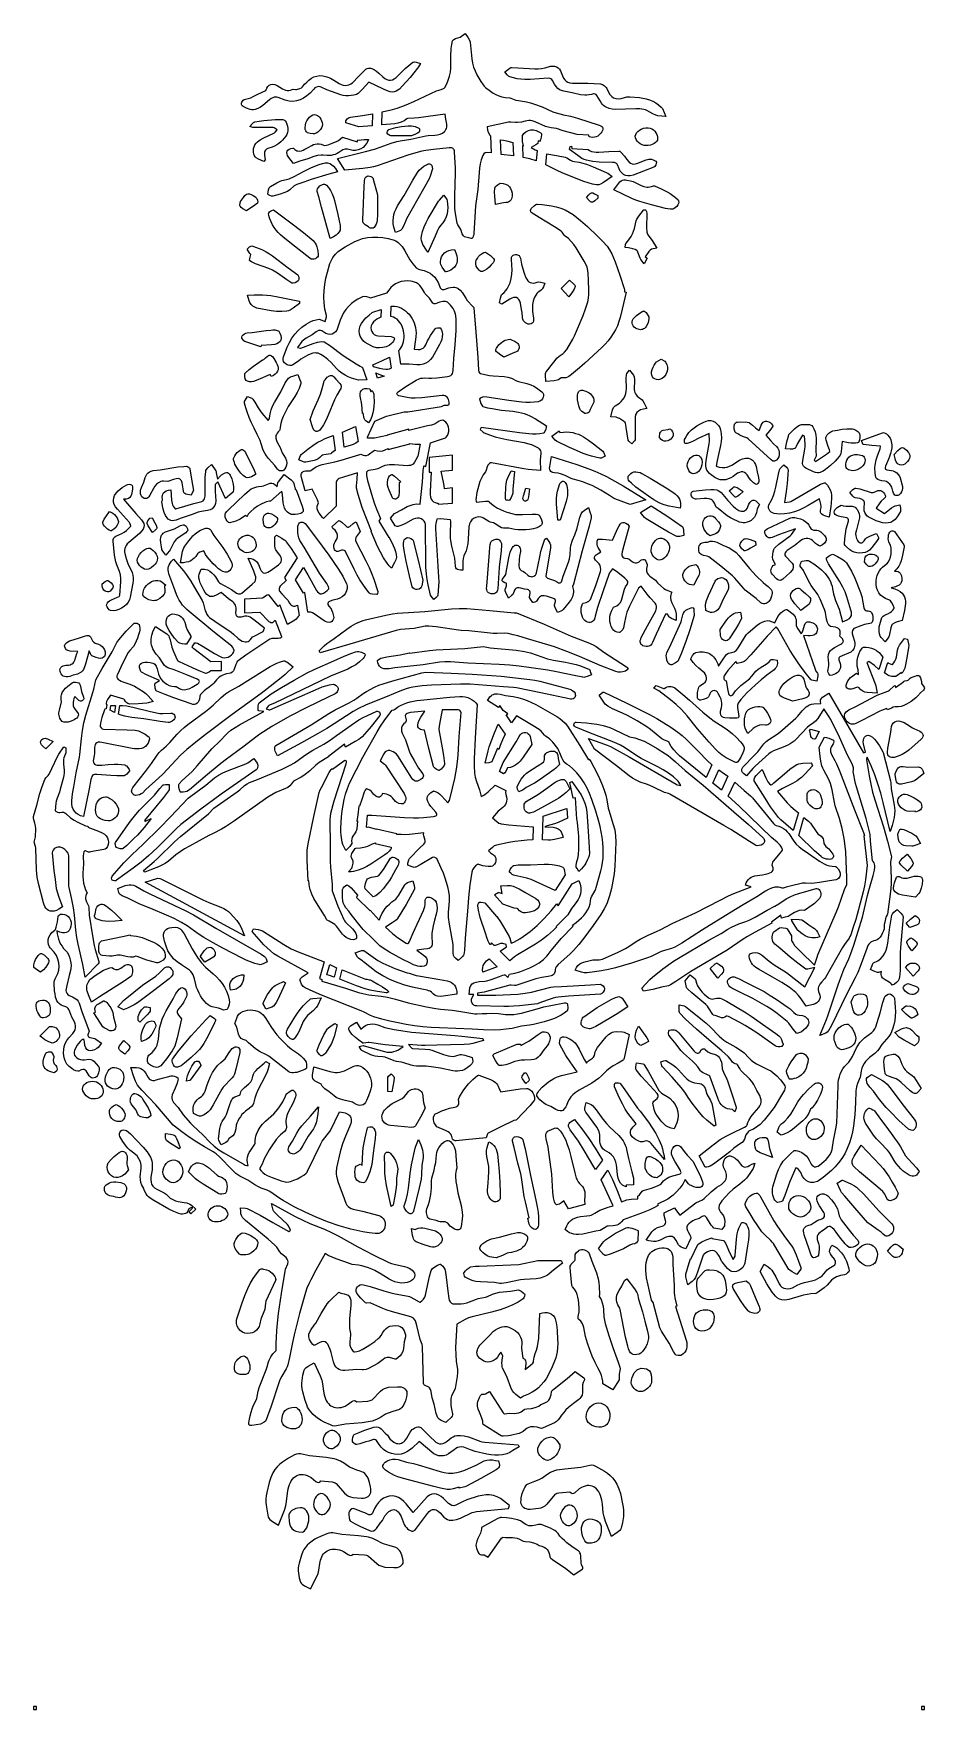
# Model space of a CAD drawing. Header units: centimetres. Extents: x 3 to 18, y 0.8 to 29.
import ezdxf

# ---------------------------------------------------------------- set-up
doc = ezdxf.new("R2010")
doc.units = ezdxf.units.CM
doc.header["$MEASUREMENT"] = 0
doc.layers.add('BOX', color=7, linetype='Continuous', lineweight=0)
doc.layers.add('CUT', color=7, linetype='Continuous', lineweight=0)

msp = doc.modelspace()

# ---------------------------------------------------------------- linework, layer by layer
at = {"layer": 'BOX', "color": 18, "lineweight": 25, "true_color": 0x000000}
for points in [[(3.009, 0.752), (3.059, 0.752), (3.059, 0.802), (3.009, 0.802)], [(17.967, 0.752), (18.017, 0.752), (18.017, 0.802), (17.967, 0.802)]]:
    msp.add_lwpolyline(points, close=True, dxfattribs=at)
at = {"layer": 'CUT', "color": 18, "lineweight": 25, "true_color": 0x000000}
for points in [[(10.595, 26.961), (10.578, 26.93), (10.552, 26.861), (10.533, 26.791), (10.521, 26.72), (10.513, 26.648), (10.492, 26.361), (10.456, 26.081), (10.446, 25.987), (10.44, 25.895), (10.428, 25.618), (10.424, 25.595), (10.417, 25.572), (10.407, 25.55), (10.394, 25.533), (10.389, 25.531), (10.382, 25.531), (10.341, 25.543), (10.292, 25.554), (10.27, 25.564), (10.252, 25.578), (10.238, 25.595), (10.227, 25.614), (10.204, 25.683), (10.191, 25.711), (10.155, 25.764), (10.144, 25.791), (10.117, 25.956), (10.108, 26.039), (10.104, 26.122), (10.104, 26.251), (10.116, 26.638), (10.115, 26.726), (10.101, 26.988), (10.099, 27.008), (10.094, 27.025), (10.086, 27.039), (10.077, 27.05), (10.064, 27.057), (10.049, 27.062), (10.013, 27.063), (9.748, 27.035), (9.616, 27.018), (9.551, 27.006), (9.487, 26.99), (9.313, 26.938), (8.797, 26.756), (8.738, 26.74), (8.678, 26.73), (8.556, 26.714), (8.251, 26.683), (8.127, 26.881), (8.601, 27), (8.752, 27.041), (8.846, 27.071), (9.032, 27.138), (9.126, 27.169), (9.184, 27.181), (9.363, 27.205), (9.62, 27.261), (9.657, 27.266), (9.768, 27.273), (9.815, 27.279), (9.859, 27.291), (9.899, 27.31), (9.932, 27.335), (9.945, 27.35), (9.956, 27.368), (9.964, 27.387), (9.97, 27.409), (9.972, 27.433), (9.971, 27.46), (9.966, 27.489), (9.952, 27.543), (9.944, 27.626), (9.492, 27.565), (9.422, 27.56), (9.309, 27.555), (9.298, 27.55), (9.25, 27.518), (9.2, 27.494), (9.147, 27.478), (9.094, 27.468), (8.876, 27.449), (8.881, 27.669), (9.057, 27.709), (9.135, 27.73), (9.212, 27.756), (9.287, 27.785), (9.415, 27.841), (9.795, 28.021), (9.834, 28.034), (9.876, 28.044), (9.912, 28.058), (9.927, 28.067), (9.937, 28.078), (9.969, 28.139), (9.996, 28.203), (10.018, 28.27), (10.033, 28.337), (10.04, 28.403), (10.039, 28.603), (10.046, 28.736), (10.054, 28.802), (10.069, 28.865), (10.075, 28.877), (10.087, 28.887), (10.119, 28.903), (10.197, 28.925), (10.282, 28.987), (10.331, 28.914), (10.351, 28.877), (10.358, 28.859), (10.363, 28.84), (10.391, 28.559), (10.404, 28.49), (10.422, 28.422), (10.446, 28.356), (10.479, 28.292), (10.545, 28.177), (10.581, 28.124), (10.602, 28.1), (10.625, 28.079), (10.709, 28.014), (10.753, 27.984), (10.799, 27.958), (10.848, 27.936), (10.898, 27.92), (10.952, 27.909), (11.03, 27.903), (11.051, 27.898), (11.134, 27.866), (11.176, 27.856), (11.245, 27.848), (11.314, 27.835), (11.381, 27.818), (11.447, 27.798), (11.575, 27.75), (11.756, 27.669), (11.815, 27.649), (11.935, 27.619), (12.054, 27.593), (12.172, 27.56), (12.537, 27.444), (12.563, 27.433), (12.582, 27.421), (12.595, 27.407), (12.6, 27.391), (12.6, 27.374), (12.593, 27.355), (12.581, 27.333), (12.564, 27.309), (12.539, 27.281), (12.513, 27.26), (12.486, 27.246), (12.458, 27.238), (12.429, 27.236), (12.399, 27.238), (12.367, 27.245), (12.365, 27.273), (12.169, 27.288), (11.932, 27.349), (11.816, 27.388), (11.727, 27.397), (11.679, 27.408), (11.633, 27.423), (11.457, 27.5), (11.411, 27.514), (11.383, 27.519), (11.353, 27.519), (11.291, 27.51), (11.228, 27.495), (11.164, 27.485), (11.125, 27.485), (11.047, 27.493), (11.009, 27.491), (10.828, 27.455), (10.65, 27.416), (10.658, 27.36), (10.673, 27.314), (10.693, 27.277), (10.705, 27.263), (10.715, 26.974), (10.638, 26.985), (10.614, 26.979)], [(7.383, 28.047), (7.42, 28.041), (7.437, 28.042), (7.496, 28.06), (7.522, 28.072), (7.542, 28.09), (7.576, 28.131), (7.612, 28.169), (7.649, 28.203), (7.69, 28.232), (7.733, 28.255), (7.779, 28.27), (7.829, 28.277), (7.883, 28.274), (7.947, 28.258), (8.01, 28.232), (8.07, 28.199), (8.157, 28.143), (8.19, 28.128), (8.223, 28.118), (8.257, 28.113), (8.29, 28.115), (8.322, 28.122), (8.353, 28.137), (8.38, 28.158), (8.485, 28.261), (8.608, 28.385), (8.628, 28.397), (8.649, 28.404), (8.67, 28.405), (8.69, 28.402), (8.71, 28.396), (8.75, 28.376), (8.788, 28.35), (8.825, 28.321), (8.895, 28.258), (8.929, 28.231), (8.961, 28.212), (8.993, 28.202), (9.024, 28.201), (9.055, 28.207), (9.085, 28.222), (9.115, 28.245), (9.205, 28.337), (9.267, 28.395), (9.332, 28.45), (9.4, 28.502), (9.411, 28.506), (9.424, 28.508), (9.457, 28.502), (9.528, 28.484), (9.491, 28.423), (9.477, 28.404), (9.352, 28.248), (9.287, 28.171), (9.221, 28.097), (9.171, 28.05), (9.144, 28.03), (9.116, 28.014), (9.085, 28.004), (9.053, 27.999), (9.018, 28.002), (8.981, 28.014), (8.904, 28.048), (8.655, 28.167), (8.542, 28.046), (8.491, 27.987), (8.479, 27.978), (8.447, 27.962), (8.407, 27.95), (8.362, 27.941), (8.315, 27.937), (8.267, 27.937), (8.223, 27.942), (8.183, 27.953), (7.949, 28.037), (7.854, 28.081), (7.835, 28.088), (7.801, 28.092), (7.773, 28.085), (7.749, 28.071), (7.728, 28.051), (7.671, 27.984), (7.615, 27.935), (7.559, 27.896), (7.501, 27.868), (7.441, 27.851), (7.378, 27.844), (7.314, 27.848), (7.246, 27.864), (7.13, 27.908), (7.108, 27.913), (7.086, 27.915), (7.064, 27.912), (7.04, 27.904), (7.014, 27.891), (6.985, 27.872), (6.873, 27.776), (6.832, 27.745), (6.788, 27.721), (6.741, 27.706), (6.715, 27.703), (6.689, 27.703), (6.66, 27.707), (6.594, 27.73), (6.54, 27.758), (6.526, 27.768), (6.517, 27.779), (6.512, 27.79), (6.512, 27.812), (6.517, 27.832), (6.527, 27.849), (6.54, 27.863), (6.558, 27.874), (6.578, 27.883), (6.668, 27.905), (6.707, 27.923), (6.786, 27.966), (6.924, 28.029), (6.937, 28.067), (6.955, 28.096), (6.977, 28.117), (7.004, 28.129), (7.035, 28.133), (7.071, 28.127), (7.111, 28.112), (7.205, 28.056), (7.255, 28.035), (7.281, 28.029), (7.308, 28.028), (7.337, 28.033), (7.367, 28.044)], [(12.705, 27.724), (12.657, 27.744), (12.634, 27.758), (12.611, 27.776), (12.594, 27.793), (12.578, 27.812), (12.551, 27.855), (12.499, 27.945), (12.488, 27.957), (12.472, 27.966), (12.455, 27.972), (12.442, 27.972), (12.405, 27.96), (12.368, 27.952), (12.331, 27.948), (12.295, 27.947), (12.221, 27.954), (12.08, 27.987), (11.943, 28.013), (11.879, 28.035), (11.861, 28.045), (11.843, 28.059), (11.81, 28.093), (11.783, 28.134), (11.751, 28.198), (11.738, 28.213), (11.724, 28.224), (11.709, 28.23), (11.676, 28.233), (11.373, 28.213), (11.284, 28.212), (11.22, 28.217), (11.157, 28.226), (11.093, 28.24), (11.031, 28.257), (11.008, 28.27), (10.987, 28.292), (10.947, 28.341), (11.008, 28.387), (11.038, 28.406), (11.053, 28.412), (11.068, 28.414), (11.165, 28.411), (11.357, 28.395), (11.454, 28.39), (11.511, 28.392), (11.568, 28.4), (11.625, 28.411), (11.717, 28.436), (11.753, 28.439), (11.786, 28.435), (11.817, 28.425), (11.845, 28.408), (11.869, 28.385), (11.888, 28.356), (11.919, 28.274), (11.937, 28.236), (11.957, 28.206), (11.982, 28.183), (12.011, 28.166), (12.045, 28.156), (12.087, 28.15), (12.347, 28.149), (12.453, 28.146), (12.559, 28.139), (12.575, 28.135), (12.592, 28.128), (12.627, 28.105), (12.656, 28.075), (12.666, 28.059), (12.694, 27.996), (12.718, 27.957), (12.748, 27.927), (12.781, 27.905), (12.819, 27.892), (12.861, 27.888), (12.906, 27.893), (13.003, 27.918), (13.054, 27.92), (13.217, 27.909), (13.275, 27.9), (13.331, 27.887), (13.386, 27.87), (13.439, 27.848), (13.489, 27.82), (13.537, 27.787), (13.582, 27.748), (13.602, 27.721), (13.661, 27.587), (13.527, 27.601), (13.494, 27.61), (13.442, 27.635), (13.341, 27.69), (13.315, 27.7), (13.289, 27.707), (13.223, 27.716), (13.155, 27.718), (12.807, 27.708), (12.756, 27.712)], [(6.982, 27.276), (7.047, 27.302), (7.067, 27.313), (7.08, 27.324), (7.112, 27.366), (7.06, 27.398), (7.043, 27.402), (6.703, 27.402), (6.653, 27.419), (6.695, 27.47), (6.715, 27.49), (6.735, 27.5), (6.812, 27.512), (6.889, 27.521), (7.081, 27.538), (7.156, 27.539), (7.207, 27.536), (7.235, 27.526), (7.246, 27.518), (7.264, 27.492), (7.278, 27.461), (7.287, 27.426), (7.292, 27.389), (7.291, 27.352), (7.285, 27.317), (7.274, 27.284), (7.258, 27.257), (7.202, 27.191), (7.172, 27.162), (7.139, 27.135), (7.105, 27.111), (7.068, 27.09), (7.029, 27.073), (6.957, 27.051), (6.934, 27.039), (6.917, 27.024), (6.905, 27.006), (6.899, 26.986), (6.897, 26.964), (6.899, 26.939), (6.906, 26.899), (6.909, 26.858), (6.887, 26.829), (6.799, 26.871), (6.759, 26.894), (6.744, 26.908), (6.733, 26.924), (6.721, 26.954), (6.714, 26.986), (6.713, 27.018), (6.716, 27.049), (6.725, 27.08), (6.739, 27.11), (6.758, 27.137), (6.782, 27.162), (6.827, 27.195), (6.878, 27.224)], [(7.79, 27.608), (7.812, 27.592), (7.832, 27.571), (7.848, 27.545), (7.862, 27.516), (7.87, 27.485), (7.874, 27.453), (7.87, 27.426), (7.859, 27.399), (7.843, 27.372), (7.821, 27.348), (7.797, 27.326), (7.77, 27.309), (7.744, 27.298), (7.718, 27.294), (7.667, 27.301), (7.644, 27.307), (7.624, 27.316), (7.607, 27.329), (7.595, 27.346), (7.587, 27.369), (7.584, 27.399), (7.588, 27.441), (7.598, 27.481), (7.614, 27.518), (7.634, 27.552), (7.658, 27.58), (7.684, 27.602), (7.713, 27.616), (7.742, 27.622), (7.766, 27.619)], [(8.272, 27.513), (8.281, 27.533), (8.293, 27.549), (8.309, 27.561), (8.328, 27.57), (8.351, 27.577), (8.548, 27.605), (8.717, 27.636), (8.713, 27.432), (8.488, 27.413), (8.268, 27.482)], [(9.209, 27.419), (9.32, 27.43), (9.375, 27.431), (9.407, 27.428), (9.44, 27.419), (9.502, 27.392), (9.508, 27.381), (9.51, 27.36), (9.509, 27.339), (9.503, 27.325), (9.475, 27.307), (9.445, 27.292), (9.375, 27.263), (9.19, 27.261), (9.029, 27.264), (9.011, 27.268), (8.993, 27.278), (8.977, 27.292), (8.967, 27.307), (8.966, 27.322), (8.973, 27.341), (8.983, 27.359), (8.995, 27.369), (9.073, 27.395), (9.114, 27.404)], [(13.395, 27.393), (13.425, 27.382), (13.452, 27.365), (13.475, 27.342), (13.494, 27.316), (13.508, 27.285), (13.517, 27.251), (13.521, 27.215), (13.517, 27.192), (13.504, 27.17), (13.485, 27.149), (13.461, 27.132), (13.431, 27.117), (13.399, 27.106), (13.363, 27.099), (13.327, 27.098), (13.293, 27.103), (13.259, 27.114), (13.228, 27.13), (13.201, 27.15), (13.177, 27.174), (13.16, 27.2), (13.149, 27.227), (13.146, 27.255), (13.152, 27.285), (13.166, 27.313), (13.187, 27.338), (13.214, 27.36), (13.246, 27.377), (13.282, 27.39), (13.321, 27.397), (13.362, 27.398)], [(7.443, 27.013), (7.459, 27.008), (7.491, 27.004), (7.522, 27.009), (7.552, 27.02), (7.58, 27.036), (7.634, 27.069), (7.696, 27.102), (7.725, 27.115), (7.755, 27.123), (7.786, 27.128), (7.818, 27.127), (7.854, 27.121), (7.892, 27.108), (7.916, 27.103), (7.943, 27.104), (7.972, 27.11), (8.002, 27.121), (8.125, 27.173), (8.148, 27.186), (8.212, 27.242), (8.461, 27.161), (8.469, 27.194), (8.504, 27.191), (8.53, 27.194), (8.579, 27.203), (8.653, 27.201), (8.629, 27.149), (8.598, 27.105), (8.563, 27.069), (8.523, 27.042), (8.479, 27.025), (8.433, 27.016), (8.386, 27.018), (8.295, 27.04), (8.276, 27.041), (8.257, 27.039), (8.22, 27.025), (8.153, 26.98), (8.124, 26.964), (8.092, 26.951), (8.058, 26.941), (8.024, 26.934), (7.99, 26.93), (7.956, 26.93), (7.889, 26.937), (7.856, 26.938), (7.793, 26.932), (7.733, 26.915), (7.631, 26.873), (7.497, 26.835), (7.387, 26.799), (7.309, 26.897), (7.287, 26.933), (7.28, 26.955), (7.278, 26.981), (7.281, 27.005), (7.29, 27.021), (7.315, 27.037), (7.346, 27.049), (7.375, 27.054), (7.386, 27.054), (7.393, 27.05), (7.41, 27.034)], [(10.877, 27.195), (10.926, 27.188), (10.976, 27.178), (11.084, 27.15), (11.092, 26.927), (10.884, 26.948)], [(11.244, 27.266), (11.255, 27.283), (11.269, 27.3), (11.304, 27.329), (11.345, 27.352), (11.385, 27.363), (11.43, 27.363), (11.477, 27.352), (11.521, 27.333), (11.558, 27.308), (11.564, 27.298), (11.566, 27.283), (11.561, 27.242), (11.548, 27.197), (11.533, 27.168), (11.51, 27.178), (11.506, 27.136), (11.503, 27.132), (11.469, 27.109), (11.394, 27.066), (11.461, 27.029), (11.495, 27.014), (11.478, 26.84), (11.371, 26.874), (11.258, 26.9), (11.25, 27.099), (11.264, 27.095), (11.248, 27.169)], [(11.994, 26.894), (12.055, 26.852), (12.086, 26.835), (12.113, 26.828), (12.199, 26.821), (12.241, 26.811), (12.324, 26.787), (12.438, 26.743), (12.657, 26.648), (12.684, 26.633), (12.757, 26.579), (12.611, 26.475), (12.561, 26.448), (12.529, 26.439), (12.493, 26.437), (12.457, 26.441), (12.422, 26.449), (12.28, 26.496), (11.923, 26.636), (11.816, 26.683), (11.64, 26.773), (11.658, 26.961), (11.816, 26.93), (11.962, 26.906)], [(12.963, 26.918), (13.002, 26.864), (13.044, 26.818), (13.067, 26.801), (13.091, 26.79), (13.117, 26.787), (13.145, 26.789), (13.174, 26.797), (13.326, 26.856), (13.374, 26.868), (13.397, 26.871), (13.42, 26.869), (13.445, 26.861), (13.47, 26.85), (13.49, 26.835), (13.5, 26.819), (13.499, 26.797), (13.489, 26.772), (13.473, 26.749), (13.455, 26.735), (13.283, 26.666), (13.109, 26.603), (13.06, 26.59), (13.017, 26.588), (12.98, 26.596), (12.947, 26.613), (12.918, 26.638), (12.893, 26.67), (12.872, 26.709), (12.846, 26.773), (12.838, 26.787), (12.829, 26.798), (12.819, 26.805), (12.795, 26.812), (12.764, 26.815), (12.539, 26.822), (12.429, 26.831), (12.374, 26.84), (12.321, 26.852), (12.283, 26.865), (12.246, 26.883), (12.176, 26.929), (12.039, 27.032), (12.048, 27.081), (12.072, 27.088), (12.074, 27.052), (12.35, 27.032), (12.375, 27.016), (12.41, 27.001), (12.448, 26.992), (12.488, 26.987), (12.53, 26.988), (12.7, 27), (12.869, 27.007), (12.883, 27.004), (12.91, 26.982)], [(7.038, 26.244), (7.015, 26.246), (6.988, 26.257), (6.965, 26.27), (6.956, 26.281), (6.968, 26.354), (6.981, 26.386), (6.989, 26.398), (6.999, 26.407), (7.105, 26.471), (7.162, 26.498), (7.194, 26.508), (7.272, 26.525), (7.316, 26.54), (7.401, 26.58), (7.57, 26.67), (7.694, 26.727), (7.819, 26.779), (7.874, 26.797), (7.92, 26.807), (7.961, 26.808), (7.998, 26.799), (8.031, 26.78), (8.064, 26.751), (8.097, 26.71), (8.132, 26.657), (7.981, 26.616), (7.686, 26.525), (7.564, 26.485), (7.443, 26.442), (7.422, 26.432), (7.402, 26.419), (7.327, 26.355), (7.286, 26.328), (7.226, 26.302), (7.164, 26.28)], [(8.652, 25.728), (8.594, 25.766), (8.577, 25.781), (8.564, 25.8), (8.556, 25.825), (8.555, 25.856), (8.564, 25.983), (8.576, 26.408), (8.584, 26.498), (8.591, 26.543), (8.598, 26.558), (8.612, 26.573), (8.629, 26.584), (8.644, 26.588), (8.667, 26.585), (8.691, 26.578), (8.711, 26.567), (8.722, 26.554), (8.747, 26.473), (8.801, 26.268), (8.802, 25.935), (8.799, 25.838), (8.793, 25.807), (8.781, 25.775), (8.764, 25.745), (8.745, 25.717), (8.731, 25.709), (8.707, 25.705), (8.684, 25.706), (8.669, 25.713)], [(9.106, 25.633), (9.076, 25.727), (9.068, 25.781), (9.066, 25.835), (9.07, 25.886), (9.08, 25.936), (9.095, 25.986), (9.116, 26.034), (9.141, 26.082), (9.25, 26.256), (9.399, 26.516), (9.477, 26.645), (9.507, 26.684), (9.543, 26.719), (9.583, 26.75), (9.626, 26.777), (9.643, 26.785), (9.661, 26.79), (9.678, 26.79), (9.695, 26.786), (9.708, 26.777), (9.719, 26.761), (9.726, 26.738), (9.728, 26.708), (9.69, 26.582), (9.671, 26.54), (9.292, 25.866), (9.272, 25.822), (9.236, 25.732), (9.212, 25.69), (9.192, 25.671), (9.165, 25.657)], [(6.71, 26.258), (6.754, 26.229), (6.762, 26.221), (6.769, 26.208), (6.78, 26.178), (6.785, 26.148), (6.784, 26.136), (6.78, 26.129), (6.739, 26.095), (6.596, 25.998), (6.533, 26.036), (6.507, 26.055), (6.489, 26.078), (6.485, 26.088), (6.484, 26.101), (6.488, 26.129), (6.498, 26.158), (6.511, 26.182), (6.544, 26.226), (6.571, 26.257), (6.596, 26.278), (6.62, 26.288), (6.645, 26.288), (6.675, 26.277)], [(7.944, 26.431), (7.978, 26.392), (8.013, 26.34), (8.04, 26.285), (8.063, 26.229), (8.081, 26.171), (8.109, 26.054), (8.135, 25.936), (8.16, 25.833), (8.175, 25.751), (8.177, 25.71), (8.172, 25.675), (8.159, 25.645), (8.137, 25.616), (8.105, 25.589), (8.062, 25.562), (8.007, 25.532), (7.862, 26.061), (7.816, 26.234), (7.789, 26.326), (7.788, 26.349), (7.794, 26.373), (7.808, 26.395), (7.833, 26.418), (7.856, 26.433), (7.876, 26.443), (7.894, 26.448), (7.912, 26.448), (7.928, 26.442)], [(9.846, 26.182), (9.922, 26.261), (9.97, 26.193), (9.978, 26.169), (9.984, 26.112), (9.986, 26.056), (9.983, 26.001), (9.974, 25.948), (9.959, 25.896), (9.936, 25.846), (9.906, 25.797), (9.866, 25.751), (9.836, 25.712), (9.813, 25.666), (9.773, 25.57), (9.649, 25.299), (9.628, 25.337), (9.568, 25.434), (9.554, 25.464), (9.544, 25.497), (9.54, 25.533), (9.544, 25.573), (9.562, 25.653), (9.589, 25.728), (9.622, 25.801), (9.659, 25.87), (9.832, 26.163)], [(10.925, 26.137), (10.789, 26.105), (10.777, 26.244), (10.774, 26.314), (10.779, 26.382), (10.784, 26.396), (10.793, 26.409), (10.819, 26.433), (10.868, 26.466), (10.918, 26.461), (10.96, 26.449), (10.996, 26.431), (11.024, 26.406), (11.046, 26.375), (11.061, 26.339), (11.069, 26.297), (11.071, 26.249), (11.068, 26.222), (11.06, 26.199), (11.049, 26.179), (11.033, 26.163), (11.014, 26.151), (10.992, 26.142), (10.966, 26.138)], [(12.459, 26.288), (12.512, 26.257), (12.515, 26.215), (12.465, 26.17), (12.44, 26.152), (12.427, 26.146), (12.415, 26.145), (12.404, 26.147), (12.392, 26.153), (12.369, 26.173), (12.324, 26.223), (12.365, 26.27), (12.387, 26.29), (12.41, 26.302), (12.421, 26.302), (12.433, 26.3)], [(13.365, 26.399), (13.39, 26.402), (13.417, 26.409), (13.451, 26.421), (13.468, 26.42), (13.579, 26.37), (13.682, 26.32), (13.731, 26.292), (13.779, 26.26), (13.824, 26.225), (13.866, 26.186), (13.875, 26.169), (13.877, 26.148), (13.871, 26.124), (13.86, 26.099), (13.844, 26.075), (13.824, 26.055), (13.801, 26.039), (13.775, 26.03), (13.736, 26.027), (13.694, 26.031), (13.653, 26.039), (13.417, 26.1), (13.224, 26.154), (13.154, 26.177), (13.086, 26.205), (12.784, 26.356), (12.887, 26.487), (12.908, 26.504), (12.93, 26.515), (12.954, 26.52), (12.978, 26.521), (13.005, 26.519), (13.064, 26.507), (13.111, 26.492), (13.246, 26.426), (13.292, 26.409), (13.34, 26.399)], [(7.688, 25.188), (7.662, 25.203), (7.357, 25.446), (7.208, 25.559), (7.167, 25.596), (7.129, 25.635), (7.095, 25.676), (7.064, 25.72), (7.036, 25.766), (7.01, 25.815), (6.987, 25.867), (6.976, 25.898), (6.97, 25.924), (6.969, 25.947), (6.974, 25.967), (6.984, 25.983), (7, 25.996), (7.022, 26.007), (7.05, 26.015), (7.389, 25.762), (7.555, 25.634), (7.718, 25.501), (7.738, 25.48), (7.755, 25.454), (7.77, 25.424), (7.781, 25.391), (7.797, 25.323), (7.804, 25.256), (7.801, 25.238), (7.792, 25.22), (7.778, 25.205), (7.76, 25.192), (7.738, 25.184), (7.714, 25.183)], [(12.071, 23.24), (12.028, 23.207), (12.004, 23.195), (11.977, 23.187), (11.949, 23.184), (11.907, 23.188), (11.896, 23.184), (11.851, 23.155), (11.827, 23.145), (11.781, 23.137), (11.641, 23.122), (11.631, 23.239), (11.632, 23.259), (11.636, 23.276), (11.644, 23.289), (11.676, 23.326), (11.706, 23.364), (11.793, 23.481), (11.826, 23.517), (11.863, 23.549), (11.93, 23.595), (11.953, 23.616), (11.993, 23.666), (12.093, 23.836), (12.122, 23.893), (12.174, 24.009), (12.265, 24.236), (12.307, 24.351), (12.345, 24.467), (12.358, 24.529), (12.364, 24.593), (12.364, 24.658), (12.359, 24.833), (12.354, 24.943), (12.346, 24.997), (12.333, 25.05), (12.313, 25.102), (12.285, 25.153), (12.148, 25.379), (12.11, 25.433), (12.068, 25.484), (12.021, 25.531), (11.966, 25.573), (11.947, 25.591), (11.916, 25.638), (11.897, 25.657), (11.783, 25.73), (11.528, 25.885), (11.39, 25.973), (11.384, 25.984), (11.382, 26.003), (11.384, 26.023), (11.39, 26.037), (11.443, 26.086), (11.472, 26.105), (11.486, 26.11), (11.5, 26.112), (11.578, 26.107), (11.657, 26.097), (11.735, 26.084), (11.812, 26.067), (11.89, 26.045), (11.962, 26.014), (12.031, 25.977), (12.097, 25.935), (12.159, 25.888), (12.22, 25.838), (12.338, 25.733), (12.51, 25.574), (12.593, 25.491), (12.67, 25.403), (12.713, 25.343), (12.748, 25.277), (12.806, 25.138), (12.886, 24.916), (12.96, 24.692), (12.963, 24.678), (12.965, 24.636), (12.989, 24.63), (12.926, 24.344), (12.891, 24.202), (12.869, 24.133), (12.844, 24.065), (12.813, 23.997), (12.775, 23.932), (12.733, 23.871), (12.686, 23.812), (12.636, 23.755), (12.583, 23.7), (12.294, 23.433), (12.204, 23.352)], [(13.031, 25.378), (12.974, 25.384), (12.98, 25.435), (12.987, 25.448), (13.021, 25.486), (13.05, 25.526), (13.076, 25.568), (13.098, 25.611), (13.116, 25.656), (13.132, 25.703), (13.162, 25.83), (13.174, 25.857), (13.206, 25.909), (13.283, 26.011), (13.291, 26.015), (13.304, 26.017), (13.316, 26.016), (13.324, 26.013), (13.336, 25.987), (13.341, 25.957), (13.336, 25.72), (13.341, 25.642), (13.345, 25.623), (13.353, 25.606), (13.376, 25.571), (13.43, 25.501), (13.509, 25.37), (13.421, 25.351), (13.396, 25.338), (13.371, 25.314), (13.309, 25.225), (13.346, 25.201), (13.294, 25.109), (13.241, 25.178), (13.226, 25.202), (13.189, 25.304), (13.181, 25.318), (13.17, 25.33), (13.141, 25.348), (13.106, 25.36)], [(11.538, 21.974), (11.547, 21.955), (11.552, 21.935), (11.554, 21.913), (11.544, 21.805), (11.547, 21.624), (11.343, 21.643), (11.27, 21.653), (10.721, 21.755), (10.706, 21.752), (10.69, 21.742), (10.674, 21.728), (10.662, 21.713), (10.651, 21.686), (10.633, 21.629), (10.62, 21.604), (10.584, 21.55), (10.554, 21.495), (10.529, 21.437), (10.508, 21.379), (10.491, 21.319), (10.478, 21.257), (10.459, 21.133), (10.463, 21.108), (10.471, 21.093), (10.623, 21.108), (10.648, 21.11), (10.67, 21.108), (10.686, 21.1), (10.729, 21.059), (10.775, 21.023), (10.824, 20.992), (10.875, 20.966), (10.927, 20.944), (10.981, 20.924), (11.09, 20.893), (11.128, 20.885), (11.167, 20.882), (11.247, 20.882), (11.408, 20.889), (11.474, 20.889), (11.504, 20.884), (11.516, 20.879), (11.524, 20.871), (11.547, 20.836), (11.567, 20.795), (11.577, 20.756), (11.577, 20.738), (11.573, 20.723), (11.564, 20.708), (11.55, 20.694), (11.514, 20.671), (11.472, 20.653), (11.43, 20.641), (11.366, 20.631), (11.301, 20.625), (11.17, 20.624), (11.118, 20.631), (11.015, 20.652), (10.989, 20.654), (10.927, 20.654), (10.894, 20.662), (10.865, 20.676), (10.785, 20.729), (10.759, 20.742), (10.703, 20.755), (10.677, 20.766), (10.591, 20.824), (10.568, 20.835), (10.543, 20.841), (10.497, 20.842), (10.457, 20.835), (10.422, 20.819), (10.393, 20.795), (10.371, 20.763), (10.354, 20.724), (10.344, 20.677), (10.331, 20.47), (10.322, 20.394), (10.31, 20.318), (10.297, 20.274), (10.257, 20.187), (10.244, 20.143), (10.238, 20.095), (10.241, 19.948), (10.201, 19.948), (10.171, 19.951), (10.148, 19.958), (10.132, 19.97), (10.121, 19.987), (10.115, 20.011), (10.104, 20.15), (10.09, 20.218), (10.057, 20.353), (10.038, 20.447), (10.035, 20.478), (10.034, 20.552), (10.036, 20.773), (10.032, 20.792), (10.031, 20.795), (9.918, 20.806), (9.862, 20.809), (9.807, 20.808), (9.803, 20.805), (9.795, 20.783), (9.786, 20.73), (9.782, 20.696), (9.781, 20.64), (9.822, 20.015), (9.832, 19.826), (9.834, 19.751), (9.832, 19.676), (9.82, 19.526), (9.812, 19.507), (9.794, 19.488), (9.753, 19.452), (9.706, 19.507), (9.697, 19.527), (9.655, 19.701), (9.638, 19.789), (9.627, 19.877), (9.619, 19.999), (9.617, 20.121), (9.614, 20.626), (9.611, 20.713), (9.604, 20.746), (9.59, 20.774), (9.568, 20.796), (9.541, 20.812), (9.51, 20.821), (9.476, 20.823), (9.441, 20.818), (9.406, 20.804), (9.277, 20.734), (9.212, 20.704), (9.178, 20.692), (9.144, 20.684), (9.127, 20.684), (9.102, 20.693), (9.022, 20.823), (9.088, 20.901), (9.111, 20.91), (9.206, 20.965), (9.301, 21.017), (9.351, 21.038), (9.403, 21.053), (9.458, 21.061), (9.516, 21.06), (9.527, 21.064), (9.521, 21.062), (9.562, 21.431), (9.574, 21.626), (9.582, 21.69), (9.585, 21.706), (9.62, 21.695), (9.697, 22.089), (9.93, 22.167), (9.946, 22.175), (9.96, 22.185), (9.981, 22.212), (9.996, 22.245), (10.003, 22.282), (10.004, 22.32), (10, 22.356), (9.99, 22.389), (9.975, 22.414), (9.953, 22.44), (9.933, 22.457), (9.913, 22.468), (9.893, 22.471), (9.87, 22.467), (9.844, 22.456), (9.777, 22.414), (9.747, 22.399), (9.713, 22.389), (9.643, 22.375), (9.33, 22.298), (9.329, 22.321), (8.966, 22.22), (8.967, 22.213), (8.753, 22.172), (8.728, 22.17), (8.636, 22.171), (8.633, 22.187), (8.758, 22.454), (8.952, 22.539), (9.254, 22.612), (9.316, 22.615), (9.882, 22.706), (9.926, 22.723), (9.988, 22.725), (10, 22.729), (10.009, 22.739), (10.013, 22.754), (10.011, 22.777), (9.998, 22.821), (9.989, 22.841), (9.976, 22.859), (9.961, 22.873), (9.941, 22.883), (9.918, 22.889), (9.89, 22.888), (9.552, 22.849), (9.44, 22.842), (9.37, 22.845), (9.301, 22.856), (9.161, 22.885), (9.152, 22.89), (9.142, 22.9), (9.131, 22.924), (9.133, 22.932), (9.149, 22.95), (9.283, 23.04), (9.409, 23.121), (9.457, 23.148), (9.505, 23.17), (9.531, 23.178), (9.559, 23.183), (9.588, 23.185), (9.665, 23.18), (9.71, 23.18), (9.8, 23.187), (9.982, 23.208), (10.013, 23.214), (10.037, 23.226), (10.053, 23.241), (10.064, 23.26), (10.071, 23.283), (10.075, 23.307), (10.089, 23.511), (10.111, 23.74), (10.127, 23.986), (10.13, 24.108), (10.129, 24.169), (10.125, 24.229), (10.119, 24.26), (10.108, 24.292), (10.093, 24.323), (10.075, 24.353), (10.032, 24.41), (9.984, 24.46), (9.97, 24.468), (9.951, 24.473), (9.905, 24.472), (9.854, 24.461), (9.772, 24.434), (9.759, 24.434), (9.747, 24.437), (9.737, 24.444), (9.679, 24.526), (9.606, 24.601), (9.592, 24.621), (9.562, 24.68), (9.541, 24.713), (9.517, 24.742), (9.491, 24.766), (9.461, 24.785), (9.429, 24.8), (9.394, 24.81), (9.357, 24.817), (9.303, 24.819), (9.251, 24.817), (9.202, 24.808), (9.154, 24.792), (9.109, 24.771), (9.067, 24.742), (9.028, 24.706), (8.992, 24.663), (8.955, 24.613), (8.686, 24.527), (8.66, 24.54), (8.622, 24.552), (8.587, 24.555), (8.552, 24.549), (8.515, 24.534), (8.474, 24.512), (8.427, 24.482), (8.366, 24.438), (8.314, 24.389), (8.27, 24.337), (8.232, 24.281), (8.2, 24.221), (8.173, 24.158), (8.151, 24.092), (8.132, 24.023), (8.118, 23.988), (8.097, 23.96), (8.069, 23.938), (8.038, 23.924), (8.004, 23.918), (7.97, 23.921), (7.935, 23.932), (7.883, 23.969), (7.863, 23.979), (7.844, 23.984), (7.826, 23.985), (7.809, 23.981), (7.772, 23.961), (7.705, 23.913), (7.603, 23.853), (7.555, 23.82), (7.529, 23.796), (7.457, 23.698), (7.504, 23.687), (7.513, 23.688), (7.721, 23.763), (7.792, 23.785), (7.825, 23.793), (7.861, 23.796), (7.895, 23.794), (7.91, 23.79), (7.923, 23.784), (7.994, 23.737), (8.226, 23.562), (8.444, 23.424), (8.509, 23.385), (8.55, 23.363), (8.621, 23.155), (8.483, 23.145), (8.365, 23.182), (8.309, 23.204), (8.256, 23.231), (8.204, 23.262), (8.156, 23.299), (8.11, 23.341), (8.02, 23.444), (7.967, 23.495), (7.909, 23.541), (7.848, 23.579), (7.824, 23.591), (7.801, 23.599), (7.778, 23.604), (7.756, 23.605), (7.712, 23.601), (7.67, 23.587), (7.629, 23.568), (7.509, 23.498), (7.475, 23.465), (7.379, 23.403), (7.353, 23.394), (7.326, 23.392), (7.296, 23.399), (7.281, 23.406), (7.264, 23.416), (7.237, 23.439), (7.221, 23.464), (7.213, 23.488), (7.213, 23.514), (7.218, 23.539), (7.281, 23.701), (7.319, 23.779), (7.362, 23.853), (7.412, 23.922), (7.468, 23.985), (7.531, 24.042), (7.602, 24.093), (7.68, 24.138), (7.718, 24.153), (7.822, 24.176), (7.923, 24.135), (7.944, 24.214), (7.942, 24.238), (7.916, 24.344), (7.902, 24.449), (7.898, 24.553), (7.904, 24.657), (7.916, 24.76), (7.935, 24.864), (7.959, 24.968), (8, 25.112), (8.015, 25.148), (8.032, 25.181), (8.051, 25.212), (8.094, 25.267), (8.143, 25.314), (8.198, 25.355), (8.256, 25.392), (8.421, 25.483), (8.464, 25.502), (8.549, 25.532), (8.634, 25.55), (8.72, 25.558), (8.806, 25.558), (8.893, 25.549), (8.981, 25.534), (9.068, 25.512), (9.11, 25.494), (9.15, 25.466), (9.186, 25.432), (9.216, 25.396), (9.264, 25.324), (9.35, 25.175), (9.397, 25.104), (9.424, 25.071), (9.457, 25.042), (9.493, 25.019), (9.531, 25.006), (9.589, 24.992), (9.642, 24.973), (9.689, 24.948), (9.731, 24.918), (9.767, 24.882), (9.799, 24.839), (9.824, 24.79), (9.851, 24.717), (9.859, 24.702), (9.869, 24.69), (9.881, 24.681), (9.894, 24.676), (9.909, 24.675), (9.927, 24.677), (10.005, 24.704), (10.032, 24.71), (10.079, 24.715), (10.101, 24.714), (10.122, 24.709), (10.142, 24.702), (10.161, 24.692), (10.198, 24.661), (10.234, 24.618), (10.253, 24.591), (10.291, 24.526), (10.316, 24.489), (10.41, 24.39), (10.423, 24.371), (10.427, 24.361), (10.455, 24.031), (10.492, 23.529), (10.502, 23.313), (10.51, 23.29), (10.523, 23.273), (10.539, 23.261), (10.558, 23.254), (10.687, 23.226), (10.749, 23.219), (10.935, 23.206), (10.997, 23.196), (11.058, 23.178), (11.147, 23.135), (11.179, 23.123), (11.317, 23.09), (11.384, 23.069), (11.434, 23.046), (11.481, 23.017), (11.573, 22.953), (11.59, 22.935), (11.599, 22.912), (11.6, 22.885), (11.594, 22.859), (11.581, 22.833), (11.563, 22.81), (11.538, 22.793), (11.509, 22.783), (11.441, 22.774), (11.373, 22.771), (11.303, 22.773), (11.235, 22.778), (11.016, 22.804), (10.644, 22.861), (10.592, 22.866), (10.571, 22.862), (10.547, 22.852), (10.521, 22.835), (10.544, 22.756), (10.56, 22.723), (10.569, 22.711), (10.58, 22.704), (10.656, 22.683), (10.734, 22.668), (10.892, 22.644), (11.085, 22.623), (11.18, 22.609), (11.226, 22.598), (11.272, 22.585), (11.321, 22.566), (11.369, 22.544), (11.464, 22.493), (11.647, 22.379), (11.648, 22.372), (11.646, 22.358), (11.636, 22.317), (11.618, 22.275), (11.608, 22.26), (11.598, 22.253), (11.538, 22.242), (11.476, 22.236), (11.414, 22.236), (11.352, 22.241), (11.197, 22.26), (10.552, 22.351), (10.533, 22.317), (10.581, 22.273), (10.599, 22.262), (10.691, 22.224), (10.786, 22.194), (10.882, 22.17), (10.979, 22.149), (11.272, 22.094), (11.369, 22.071), (11.399, 22.062), (11.429, 22.049), (11.488, 22.02), (11.509, 22.006), (11.525, 21.991)], [(6.927, 25.31), (6.982, 25.276), (7.036, 25.239), (7.301, 25.042), (7.459, 24.92), (7.471, 24.9), (7.477, 24.871), (7.477, 24.842), (7.474, 24.831), (7.469, 24.823), (7.445, 24.804), (7.414, 24.788), (7.384, 24.78), (7.371, 24.78), (7.361, 24.783), (7.278, 24.836), (7.116, 24.948), (7.032, 24.999), (6.972, 25.028), (6.746, 25.108), (6.681, 25.139), (6.651, 25.159), (6.649, 25.164), (6.653, 25.197), (6.671, 25.265), (6.653, 25.279), (6.634, 25.307), (6.622, 25.326), (6.615, 25.345), (6.616, 25.359), (6.628, 25.378), (6.647, 25.395), (6.667, 25.407), (6.684, 25.409), (6.808, 25.365), (6.868, 25.34)], [(9.871, 25.096), (9.865, 25.117), (9.863, 25.138), (9.868, 25.184), (9.882, 25.224), (9.904, 25.26), (9.932, 25.29), (9.967, 25.314), (10.007, 25.332), (10.052, 25.343), (10.101, 25.348), (10.123, 25.294), (10.138, 25.244), (10.146, 25.199), (10.146, 25.158), (10.138, 25.12), (10.123, 25.085), (10.099, 25.052), (10.068, 25.021), (10.038, 25), (9.984, 24.977), (9.957, 24.972), (9.951, 24.974), (9.92, 25.012), (9.891, 25.053)], [(10.543, 24.978), (10.528, 24.987), (10.514, 24.999), (10.487, 25.031), (10.467, 25.068), (10.457, 25.105), (10.458, 25.135), (10.467, 25.167), (10.485, 25.199), (10.507, 25.229), (10.534, 25.256), (10.564, 25.279), (10.594, 25.296), (10.625, 25.306), (10.704, 25.246), (10.74, 25.214), (10.755, 25.197), (10.766, 25.178), (10.768, 25.168), (10.766, 25.155), (10.749, 25.124), (10.72, 25.088), (10.683, 25.052), (10.643, 25.019), (10.603, 24.993), (10.585, 24.984), (10.569, 24.978), (10.555, 24.976)], [(11.058, 25.183), (11.062, 25.218), (11.068, 25.232), (11.076, 25.243), (11.089, 25.252), (11.105, 25.258), (11.125, 25.262), (11.144, 25.262), (11.161, 25.26), (11.175, 25.255), (11.187, 25.247), (11.197, 25.236), (11.211, 25.203), (11.231, 25.103), (11.252, 25.025), (11.276, 24.948), (11.304, 24.873), (11.317, 24.846), (11.334, 24.823), (11.353, 24.805), (11.375, 24.792), (11.4, 24.785), (11.427, 24.783), (11.458, 24.787), (11.491, 24.797), (11.52, 24.801), (11.552, 24.796), (11.619, 24.78), (11.597, 24.718), (11.584, 24.689), (11.576, 24.678), (11.566, 24.669), (11.536, 24.649), (11.511, 24.628), (11.489, 24.605), (11.47, 24.581), (11.442, 24.532), (11.424, 24.478), (11.415, 24.423), (11.413, 24.364), (11.416, 24.304), (11.429, 24.193), (11.431, 24.168), (11.429, 24.145), (11.423, 24.124), (11.411, 24.108), (11.393, 24.096), (11.366, 24.091), (11.34, 24.092), (11.317, 24.099), (11.296, 24.111), (11.278, 24.128), (11.263, 24.149), (11.251, 24.174), (11.244, 24.203), (11.238, 24.288), (11.231, 24.34), (11.21, 24.445), (11.199, 24.479), (11.185, 24.505), (11.167, 24.525), (11.146, 24.537), (11.122, 24.542), (11.095, 24.54), (11.066, 24.531), (11.034, 24.514), (10.895, 24.43), (10.859, 24.45), (10.875, 24.53), (10.886, 24.567), (10.894, 24.583), (10.904, 24.595), (10.935, 24.625), (10.962, 24.656), (10.986, 24.688), (11.006, 24.721), (11.037, 24.789), (11.057, 24.859), (11.068, 24.932), (11.071, 25.007), (11.068, 25.084)], [(6.639, 24.484), (6.615, 24.577), (6.725, 24.585), (6.866, 24.584), (6.937, 24.581), (7.007, 24.573), (7.127, 24.552), (7.488, 24.477), (7.49, 24.441), (7.385, 24.361), (7.332, 24.328), (7.305, 24.316), (7.277, 24.309), (7.189, 24.302), (7.099, 24.305), (7.01, 24.316), (6.772, 24.362), (6.737, 24.375), (6.704, 24.393), (6.675, 24.419), (6.651, 24.455)], [(12.027, 24.549), (11.896, 24.69), (12.037, 24.834), (12.115, 24.761), (12.126, 24.747), (12.132, 24.735), (12.133, 24.724), (12.115, 24.678), (12.088, 24.635)], [(8.715, 24.096), (8.699, 24.063), (8.693, 24.028), (8.695, 23.995), (8.705, 23.964), (8.723, 23.936), (8.748, 23.914), (8.779, 23.898), (8.815, 23.891), (9.032, 23.881), (9.063, 23.874), (9.077, 23.866), (9.086, 23.857), (9.089, 23.846), (9.081, 23.816), (9.074, 23.803), (9.058, 23.782), (9.04, 23.764), (8.997, 23.733), (8.947, 23.71), (8.893, 23.695), (8.838, 23.69), (8.784, 23.694), (8.732, 23.707), (8.708, 23.718), (8.595, 23.782), (8.569, 23.804), (8.537, 23.845), (8.513, 23.887), (8.5, 23.93), (8.495, 23.974), (8.499, 24.017), (8.511, 24.06), (8.532, 24.102), (8.561, 24.142), (8.609, 24.195), (8.66, 24.243), (8.716, 24.286), (8.727, 24.293), (8.867, 24.337), (8.861, 24.209), (8.825, 24.194), (8.793, 24.175), (8.764, 24.153), (8.738, 24.127)], [(9.814, 24.03), (9.841, 24.031), (9.851, 24.03), (9.858, 24.026), (9.875, 24.005), (9.887, 23.98), (9.895, 23.952), (9.898, 23.925), (9.895, 23.878), (9.884, 23.834), (9.868, 23.791), (9.849, 23.75), (9.729, 23.537), (9.696, 23.493), (9.658, 23.458), (9.617, 23.432), (9.571, 23.414), (9.521, 23.405), (9.466, 23.404), (9.338, 23.417), (9.198, 23.415), (9.162, 23.644), (9.18, 23.665), (9.2, 23.695), (9.217, 23.727), (9.231, 23.76), (9.24, 23.795), (9.247, 23.83), (9.25, 23.866), (9.25, 23.903), (9.246, 23.94), (9.239, 23.977), (9.229, 24.015), (9.216, 24.052), (9.2, 24.089), (9.182, 24.121), (9.159, 24.149), (9.132, 24.172), (9.103, 24.192), (9.071, 24.206), (9.025, 24.219), (9.033, 24.394), (9.087, 24.393), (9.128, 24.386), (9.167, 24.374), (9.205, 24.358), (9.241, 24.338), (9.274, 24.315), (9.305, 24.288), (9.334, 24.258), (9.36, 24.225), (9.383, 24.19), (9.403, 24.153), (9.42, 24.114), (9.433, 24.073), (9.443, 24.032), (9.45, 23.99), (9.452, 23.947), (9.45, 23.879), (9.422, 23.669), (9.489, 23.663), (9.519, 23.665), (9.547, 23.672), (9.573, 23.686), (9.597, 23.709), (9.618, 23.741), (9.648, 23.812), (9.662, 23.84), (9.696, 23.897), (9.772, 24.011), (9.788, 24.023)], [(13.125, 24.041), (13.107, 24.061), (13.096, 24.083), (13.09, 24.107), (13.091, 24.131), (13.098, 24.155), (13.112, 24.178), (13.164, 24.234), (13.242, 24.29), (13.274, 24.307), (13.287, 24.31), (13.299, 24.309), (13.313, 24.3), (13.326, 24.289), (13.348, 24.261), (13.375, 24.213), (13.372, 24.178), (13.36, 24.118), (13.351, 24.092), (13.329, 24.05), (13.316, 24.033), (13.301, 24.02), (13.285, 24.01), (13.269, 24.002), (13.251, 23.998), (13.232, 23.997), (13.192, 24.004), (13.17, 24.012), (13.149, 24.024)], [(6.693, 23.949), (6.926, 23.983), (7.004, 23.991), (7.041, 23.994), (7.08, 23.993), (7.115, 23.986), (7.128, 23.98), (7.139, 23.972), (7.159, 23.939), (7.172, 23.9), (7.178, 23.859), (7.176, 23.82), (7.171, 23.808), (7.163, 23.797), (7.137, 23.775), (7.105, 23.758), (7.073, 23.748), (7.016, 23.74), (6.843, 23.733), (6.836, 23.711), (6.635, 23.774), (6.569, 23.799), (6.55, 23.811), (6.532, 23.831), (6.519, 23.854), (6.516, 23.874), (6.524, 23.893), (6.54, 23.911), (6.562, 23.927), (6.584, 23.938), (6.61, 23.944)], [(10.955, 23.821), (11.031, 23.836), (11.049, 23.834), (11.124, 23.8), (11.156, 23.777), (11.169, 23.764), (11.179, 23.75), (11.186, 23.731), (11.19, 23.711), (11.189, 23.691), (11.184, 23.672), (11.175, 23.654), (11.16, 23.638), (11.141, 23.624), (11.074, 23.597), (10.932, 23.533), (10.857, 23.584), (10.823, 23.611), (10.809, 23.626), (10.798, 23.642), (10.796, 23.651), (10.797, 23.662), (10.808, 23.688), (10.828, 23.717), (10.854, 23.747), (10.884, 23.776), (10.915, 23.8), (10.943, 23.816)], [(6.717, 23.381), (6.865, 23.49), (6.888, 23.496), (6.894, 23.5), (6.914, 23.523), (6.949, 23.554), (6.965, 23.563), (6.98, 23.567), (6.993, 23.568), (7.006, 23.565), (7.017, 23.559), (7.039, 23.539), (7.059, 23.512), (7.098, 23.446), (7.115, 23.413), (7.126, 23.382), (7.131, 23.352), (7.129, 23.323), (7.12, 23.296), (7.104, 23.271), (7.082, 23.248), (7.052, 23.227), (7.01, 23.209), (6.997, 23.241), (6.786, 23.151), (6.714, 23.125), (6.682, 23.119), (6.647, 23.121), (6.615, 23.129), (6.602, 23.135), (6.592, 23.144), (6.576, 23.171), (6.567, 23.208), (6.566, 23.244), (6.569, 23.257), (6.575, 23.266), (6.644, 23.325)], [(8.841, 23.341), (8.737, 23.371), (8.726, 23.403), (8.874, 23.471), (9.005, 23.535), (9.034, 23.349), (8.997, 23.334), (8.971, 23.328), (8.945, 23.326), (8.893, 23.33)], [(13.435, 23.203), (13.424, 23.23), (13.419, 23.26), (13.42, 23.287), (13.431, 23.326), (13.446, 23.364), (13.465, 23.401), (13.487, 23.436), (13.504, 23.455), (13.58, 23.503), (13.644, 23.465), (13.657, 23.451), (13.677, 23.411), (13.687, 23.367), (13.686, 23.323), (13.676, 23.28), (13.658, 23.24), (13.631, 23.204), (13.596, 23.176), (13.555, 23.157), (13.529, 23.154), (13.5, 23.158), (13.472, 23.167), (13.451, 23.181)], [(7.321, 23.193), (7.338, 23.202), (7.377, 23.217), (7.46, 23.241), (7.496, 23.154), (7.509, 23.112), (7.51, 23.092), (7.508, 23.074), (7.482, 23.005), (7.448, 22.938), (7.41, 22.873), (7.299, 22.704), (7.268, 22.649), (7.24, 22.593), (7.215, 22.536), (7.194, 22.477), (7.176, 22.416), (7.163, 22.354), (7.157, 22.31), (7.151, 22.3), (7.129, 22.278), (7.112, 22.255), (7.1, 22.234), (7.093, 22.212), (7.09, 22.191), (7.091, 22.17), (7.101, 22.13), (7.12, 22.09), (7.163, 22.011), (7.2, 21.925), (7.251, 21.835), (7.27, 21.788), (7.274, 21.754), (7.27, 21.717), (7.26, 21.682), (7.244, 21.652), (7.227, 21.633), (7.208, 21.622), (7.189, 21.617), (7.169, 21.617), (7.15, 21.622), (7.133, 21.633), (7.116, 21.647), (7.072, 21.708), (6.966, 21.83), (6.933, 21.872), (6.903, 21.917), (6.878, 21.967), (6.845, 22.077), (6.825, 22.13), (6.777, 22.233), (6.724, 22.336), (6.675, 22.439), (6.643, 22.518), (6.613, 22.598), (6.587, 22.679), (6.564, 22.761), (6.563, 22.773), (6.565, 22.786), (6.578, 22.814), (6.611, 22.871), (6.687, 22.841), (6.705, 22.825), (6.736, 22.778), (6.793, 22.679), (6.824, 22.631), (6.854, 22.591), (6.959, 22.47), (6.985, 22.503), (6.986, 22.508), (6.993, 22.58), (7.011, 22.647), (7.036, 22.711), (7.067, 22.772), (7.173, 22.951), (7.248, 23.102), (7.274, 23.144), (7.306, 23.181)], [(8.01, 23.225), (8.025, 23.227), (8.04, 23.224), (8.055, 23.217), (8.07, 23.204), (8.103, 23.162), (8.168, 23.092), (8.183, 23.067), (8.189, 23.039), (8.184, 23.008), (8.177, 22.991), (8.117, 22.895), (8.076, 22.813), (7.974, 22.559), (7.937, 22.476), (7.894, 22.396), (7.842, 22.32), (7.83, 22.306), (7.816, 22.294), (7.8, 22.285), (7.785, 22.281), (7.768, 22.284), (7.749, 22.292), (7.733, 22.303), (7.723, 22.316), (7.706, 22.358), (7.667, 22.486), (7.721, 22.632), (7.803, 22.816), (7.842, 22.909), (7.872, 23.004), (7.897, 23.108), (7.906, 23.133), (7.919, 23.155), (7.936, 23.177), (7.958, 23.197), (7.993, 23.219)], [(8.773, 23.268), (8.823, 23.249), (8.918, 23.213), (8.802, 23.182)], [(13.134, 22.124), (13.085, 22.072), (13.035, 22.12), (13.026, 22.138), (13.006, 22.243), (12.99, 22.349), (12.986, 22.395), (12.982, 22.416), (12.973, 22.432), (12.945, 22.457), (12.914, 22.479), (12.881, 22.499), (12.848, 22.515), (12.821, 22.523), (12.733, 22.529), (12.763, 22.647), (12.777, 22.684), (12.788, 22.7), (12.805, 22.714), (12.878, 22.762), (12.909, 22.789), (12.935, 22.819), (12.956, 22.851), (12.973, 22.886), (12.985, 22.923), (12.993, 22.963), (12.996, 23.005), (12.994, 23.18), (12.997, 23.238), (13.003, 23.257), (13.046, 23.313), (13.093, 23.259), (13.113, 23.231), (13.125, 23.202), (13.13, 23.15), (13.128, 22.991), (13.131, 22.964), (13.138, 22.939), (13.149, 22.916), (13.163, 22.896), (13.179, 22.877), (13.199, 22.86), (13.26, 22.815), (13.274, 22.799), (13.297, 22.759), (13.338, 22.671), (13.281, 22.659), (13.235, 22.645), (13.2, 22.627), (13.174, 22.603), (13.156, 22.573), (13.145, 22.534), (13.141, 22.486), (13.144, 22.284), (13.141, 22.142)], [(8.533, 22.975), (8.556, 22.994), (8.588, 23.005), (8.627, 23.008), (8.673, 23.002), (8.691, 22.952), (8.711, 22.97), (8.719, 22.96), (8.736, 22.927), (8.741, 22.91), (8.743, 22.895), (8.745, 22.773), (8.743, 22.713), (8.736, 22.653), (8.725, 22.594), (8.709, 22.537), (8.685, 22.481), (8.654, 22.426), (8.627, 22.443), (8.606, 22.461), (8.588, 22.481), (8.576, 22.499), (8.559, 22.593), (8.549, 22.588), (8.539, 22.738), (8.526, 22.796), (8.523, 22.819), (8.511, 22.876), (8.51, 22.916), (8.517, 22.949)], [(12.171, 22.896), (12.179, 22.925), (12.191, 22.951), (12.208, 22.969), (12.231, 22.976), (12.259, 22.976), (12.289, 22.969), (12.315, 22.959), (12.366, 22.931), (12.389, 22.914), (12.41, 22.895), (12.427, 22.873), (12.44, 22.846), (12.447, 22.815), (12.447, 22.778), (12.388, 22.651), (12.366, 22.61), (12.353, 22.598), (12.334, 22.589), (12.314, 22.585), (12.298, 22.587), (12.271, 22.602), (12.245, 22.621), (12.223, 22.642), (12.209, 22.666), (12.193, 22.715), (12.182, 22.765), (12.174, 22.817), (12.17, 22.868)], [(8.476, 22.113), (8.439, 22.086), (8.392, 22.062), (8.345, 22.045), (8.244, 22.019), (8.212, 22.273), (8.43, 22.365)], [(13.783, 22.227), (13.775, 22.2), (13.761, 22.174), (13.742, 22.153), (13.718, 22.136), (13.691, 22.124), (13.661, 22.118), (13.631, 22.119), (13.605, 22.13), (13.582, 22.148), (13.552, 22.181), (13.552, 22.209), (13.556, 22.233), (13.561, 22.253), (13.569, 22.269), (13.579, 22.281), (13.589, 22.291), (13.615, 22.303), (13.7, 22.317), (13.724, 22.326), (13.736, 22.32), (13.755, 22.302), (13.774, 22.279), (13.784, 22.256)], [(15.121, 21.798), (15.14, 21.779), (15.156, 21.754), (15.169, 21.725), (15.18, 21.69), (15.196, 21.601), (15.219, 21.506), (15.228, 21.458), (15.227, 21.441), (15.22, 21.423), (15.209, 21.406), (15.196, 21.393), (15.185, 21.392), (15.168, 21.396), (15.151, 21.405), (15.137, 21.416), (15.091, 21.465), (15.07, 21.491), (15.031, 21.552), (15.008, 21.576), (14.983, 21.592), (14.957, 21.6), (14.929, 21.601), (14.9, 21.593), (14.869, 21.578), (14.796, 21.526), (14.754, 21.501), (14.712, 21.482), (14.668, 21.47), (14.623, 21.466), (14.577, 21.47), (14.531, 21.483), (14.484, 21.507), (14.423, 21.55), (14.396, 21.574), (14.372, 21.601), (14.352, 21.632), (14.338, 21.666), (14.331, 21.703), (14.333, 21.745), (14.346, 21.828), (14.391, 22.076), (14.394, 22.119), (14.392, 22.248), (14.217, 22.167), (14.12, 22.117), (14.07, 22.095), (14.02, 22.079), (14.004, 22.078), (13.992, 22.081), (13.982, 22.088), (13.975, 22.099), (13.972, 22.112), (13.972, 22.127), (13.975, 22.145), (13.983, 22.163), (14.014, 22.217), (14.05, 22.265), (14.091, 22.308), (14.135, 22.345), (14.183, 22.379), (14.234, 22.408), (14.287, 22.434), (14.342, 22.458), (14.381, 22.467), (14.419, 22.467), (14.456, 22.457), (14.49, 22.439), (14.521, 22.414), (14.547, 22.384), (14.568, 22.348), (14.582, 22.309), (14.593, 22.242), (14.595, 22.176), (14.59, 22.111), (14.58, 22.047), (14.524, 21.791), (14.51, 21.697), (14.56, 21.68), (14.608, 21.673), (14.652, 21.674), (14.694, 21.682), (14.735, 21.696), (14.773, 21.716), (14.899, 21.799), (14.951, 21.822), (14.978, 21.829), (15.004, 21.833), (15.03, 21.834), (15.055, 21.831), (15.078, 21.824), (15.101, 21.813)], [(15.433, 21.802), (15.045, 22.161), (15.022, 22.175), (14.967, 22.194), (14.906, 22.222), (14.871, 22.24), (14.841, 22.261), (14.829, 22.273), (14.821, 22.287), (14.815, 22.304), (14.811, 22.323), (14.81, 22.365), (14.818, 22.404), (14.825, 22.419), (14.834, 22.43), (14.849, 22.438), (14.866, 22.442), (14.906, 22.445), (15.029, 22.442), (15.062, 22.431), (15.091, 22.413), (15.118, 22.391), (15.17, 22.342), (15.198, 22.319), (15.23, 22.301), (15.243, 22.328), (15.266, 22.387), (15.28, 22.415), (15.298, 22.437), (15.322, 22.451), (15.336, 22.455), (15.353, 22.455), (15.395, 22.446), (15.419, 22.432), (15.442, 22.41), (15.459, 22.388), (15.463, 22.374), (15.44, 22.338), (15.413, 22.301), (15.345, 22.218), (15.425, 22.128), (15.471, 22.077), (15.522, 22.027), (15.546, 21.999), (15.562, 21.965), (15.57, 21.929), (15.57, 21.893), (15.562, 21.857), (15.546, 21.826), (15.523, 21.8), (15.492, 21.781), (15.478, 21.78), (15.462, 21.784)], [(15.699, 22.109), (15.724, 22.204), (15.734, 22.229), (15.749, 22.251), (15.826, 22.328), (15.867, 22.362), (15.912, 22.391), (15.928, 22.397), (15.945, 22.401), (15.982, 22.402), (16.078, 22.398), (16.093, 22.395), (16.117, 22.382), (16.136, 22.36), (16.154, 22.329), (16.177, 22.275), (16.189, 22.22), (16.194, 22.165), (16.187, 21.945), (16.192, 21.891), (16.19, 21.869), (16.159, 21.801), (16.18, 21.777), (16.364, 21.899), (16.421, 21.945), (16.423, 21.951), (16.418, 21.976), (16.396, 22.029), (16.361, 22.134), (16.355, 22.167), (16.356, 22.182), (16.36, 22.195), (16.38, 22.226), (16.408, 22.255), (16.441, 22.277), (16.475, 22.291), (16.553, 22.307), (16.631, 22.319), (16.71, 22.326), (16.789, 22.329), (16.806, 22.328), (16.825, 22.323), (16.862, 22.307), (16.894, 22.284), (16.907, 22.271), (16.916, 22.257), (16.923, 22.241), (16.928, 22.222), (16.93, 22.182), (16.924, 22.141), (16.911, 22.107), (16.903, 22.099), (16.89, 22.093), (16.857, 22.087), (16.779, 22.088), (16.737, 22.092), (16.629, 22.112), (16.613, 21.944), (16.606, 21.913), (16.596, 21.886), (16.581, 21.862), (16.512, 21.782), (16.435, 21.708), (16.352, 21.643), (16.308, 21.614), (16.262, 21.589), (16.239, 21.583), (16.212, 21.584), (16.182, 21.591), (16.149, 21.603), (16.018, 21.666), (15.995, 21.681), (15.979, 21.699), (15.969, 21.72), (15.964, 21.743), (15.965, 21.792), (16, 21.983), (16.006, 22.03), (16.007, 22.073), (15.998, 22.202), (15.96, 22.222), (15.88, 22.08), (15.857, 22.028), (15.844, 22.005), (15.837, 21.998), (15.829, 21.993), (15.791, 21.986), (15.752, 21.985), (15.673, 21.988)], [(8.016, 21.906), (7.901, 21.889), (7.877, 21.882), (7.859, 21.87), (7.832, 21.842), (7.802, 21.821), (7.769, 21.806), (7.736, 21.796), (7.597, 21.768), (7.583, 21.766), (7.569, 21.767), (7.539, 21.777), (7.477, 21.803), (7.505, 21.877), (7.52, 21.895), (7.627, 21.984), (7.739, 22.064), (7.798, 22.1), (7.858, 22.133), (7.922, 22.162), (8.056, 22.212), (8.088, 21.962), (8.064, 21.946), (8.03, 21.915)], [(7.892, 20.816), (7.874, 20.834), (7.821, 20.905), (7.798, 20.943), (7.791, 20.962), (7.786, 20.981), (7.785, 21.002), (7.787, 21.023), (7.807, 21.081), (7.806, 21.096), (7.793, 21.13), (7.7, 21.313), (7.587, 21.284), (7.525, 21.507), (7.52, 21.534), (7.52, 21.557), (7.525, 21.577), (7.535, 21.594), (7.549, 21.607), (7.568, 21.615), (7.591, 21.62), (7.669, 21.618), (7.68, 21.623), (7.723, 21.66), (7.77, 21.689), (7.819, 21.711), (7.871, 21.727), (8.083, 21.773), (8.189, 21.801), (8.503, 21.896), (8.521, 21.903), (8.559, 21.884), (8.59, 21.877), (8.618, 21.88), (8.644, 21.891), (8.751, 21.969), (8.801, 21.954), (8.847, 21.951), (8.891, 21.958), (8.933, 21.972), (8.983, 21.997), (8.984, 21.977), (9.347, 22.076), (9.347, 22.078), (9.439, 22.071), (9.52, 22.069), (9.48, 21.864), (9.451, 21.804), (9.428, 21.768), (9.402, 21.734), (9.384, 21.721), (9.361, 21.712), (9.333, 21.707), (9.302, 21.706), (9.236, 21.708), (9.088, 21.721), (9.007, 21.722), (8.966, 21.717), (8.926, 21.708), (8.887, 21.693), (8.809, 21.653), (8.766, 21.64), (8.655, 21.623), (8.639, 21.617), (8.628, 21.608), (8.62, 21.597), (8.616, 21.585), (8.615, 21.57), (8.619, 21.539), (8.637, 21.458), (8.72, 21.169), (8.752, 21.065), (8.79, 20.963), (8.854, 20.817), (8.823, 20.773), (8.994, 20.495), (9.001, 20.504), (9.068, 20.359), (9.088, 20.311), (9.106, 20.262), (9.117, 20.212), (9.121, 20.163), (9.118, 20.142), (9.112, 20.12), (9.092, 20.076), (9.04, 19.977), (9.002, 20.019), (8.966, 20.063), (8.905, 20.155), (8.852, 20.249), (8.805, 20.346), (8.695, 20.595), (8.704, 20.604), (8.543, 21.001), (8.542, 20.999), (8.48, 21.22), (8.452, 21.33), (8.448, 21.365), (8.459, 21.477), (8.466, 21.588), (8.229, 21.514), (8.158, 21.49), (8.142, 21.48), (8.126, 21.465), (8.115, 21.447), (8.109, 21.43), (8.108, 21.361), (8.109, 21.023), (7.891, 20.819)], [(12.569, 21.834), (12.548, 21.833), (12.476, 21.848), (12.405, 21.866), (12.335, 21.887), (12.267, 21.912), (12.153, 21.96), (12.04, 22.012), (11.816, 22.12), (11.794, 22.136), (11.737, 22.202), (11.864, 22.292), (11.877, 22.264), (11.934, 22.272), (11.989, 22.275), (12.042, 22.272), (12.092, 22.264), (12.14, 22.251), (12.187, 22.235), (12.232, 22.214), (12.275, 22.191), (12.359, 22.137), (12.44, 22.077), (12.599, 21.95), (12.612, 21.934), (12.638, 21.865)], [(17.397, 22.222), (17.418, 22.197), (17.436, 22.17), (17.449, 22.141), (17.458, 22.112), (17.464, 22.058), (17.464, 22.007), (17.457, 21.957), (17.445, 21.909), (17.429, 21.861), (17.411, 21.814), (17.359, 21.698), (17.354, 21.678), (17.354, 21.662), (17.359, 21.65), (17.369, 21.641), (17.384, 21.635), (17.459, 21.627), (17.491, 21.618), (17.522, 21.603), (17.549, 21.583), (17.574, 21.559), (17.594, 21.531), (17.608, 21.501), (17.644, 21.353), (17.645, 21.324), (17.642, 21.295), (17.631, 21.266), (17.613, 21.237), (17.598, 21.222), (17.582, 21.211), (17.566, 21.204), (17.55, 21.202), (17.534, 21.205), (17.519, 21.212), (17.507, 21.225), (17.496, 21.242), (17.485, 21.275), (17.467, 21.342), (17.452, 21.371), (17.431, 21.397), (17.405, 21.42), (17.376, 21.438), (17.346, 21.446), (17.297, 21.452), (17.26, 21.461), (17.231, 21.472), (17.211, 21.488), (17.197, 21.51), (17.189, 21.54), (17.185, 21.578), (17.183, 21.672), (17.187, 21.717), (17.205, 21.804), (17.231, 21.888), (17.268, 21.988), (17.277, 22.033), (17.129, 22.045), (16.989, 22.062), (16.979, 22.071), (16.955, 22.133), (17.308, 22.261), (17.329, 22.263), (17.352, 22.256), (17.375, 22.242)], [(6.727, 21.63), (6.748, 21.572), (6.748, 21.559), (6.679, 21.521), (6.643, 21.508), (6.606, 21.503), (6.593, 21.505), (6.577, 21.512), (6.541, 21.539), (6.503, 21.578), (6.465, 21.626), (6.431, 21.678), (6.402, 21.732), (6.392, 21.758), (6.379, 21.805), (6.378, 21.826), (6.399, 21.871), (6.415, 21.9), (6.437, 21.927), (6.465, 21.952), (6.489, 21.969), (6.51, 21.978), (6.529, 21.977), (6.546, 21.969), (6.562, 21.952), (6.579, 21.926), (6.623, 21.833), (6.684, 21.717)], [(9.708, 21.598), (9.693, 21.27), (9.693, 21.22), (9.698, 21.178), (9.708, 21.144), (9.724, 21.118), (9.745, 21.098), (9.773, 21.084), (9.807, 21.076), (9.824, 21.075), (9.824, 21.057), (10.068, 21.077), (10.068, 21.331), (9.931, 21.319), (9.927, 21.371), (9.919, 21.399), (9.875, 21.614), (10.068, 21.633), (10.068, 21.886), (9.675, 21.846), (9.675, 21.595)], [(12.8, 21.146), (12.776, 21.158), (12.709, 21.206), (12.565, 21.293), (12.491, 21.333), (12.417, 21.37), (12.34, 21.403), (12.262, 21.433), (12.182, 21.459), (12.1, 21.481), (12.065, 21.492), (11.965, 21.54), (11.888, 21.568), (11.849, 21.579), (11.782, 21.585), (11.758, 21.589), (11.738, 21.597), (11.722, 21.608), (11.71, 21.623), (11.704, 21.642), (11.702, 21.666), (11.704, 21.694), (11.735, 21.863), (12.159, 21.724), (12.364, 21.652), (12.465, 21.613), (12.563, 21.57), (12.659, 21.524), (12.753, 21.474), (12.939, 21.366), (13.321, 21.133), (13.06, 21.05)], [(14.055, 21.81), (14.077, 21.838), (14.103, 21.86), (14.132, 21.876), (14.162, 21.883), (14.192, 21.882), (14.215, 21.875), (14.234, 21.863), (14.247, 21.847), (14.257, 21.829), (14.264, 21.809), (14.27, 21.768), (14.267, 21.722), (14.255, 21.679), (14.236, 21.642), (14.211, 21.611), (14.182, 21.588), (14.15, 21.574), (14.118, 21.571), (14.102, 21.575), (14.087, 21.581), (14.066, 21.598), (14.049, 21.623), (14.035, 21.651), (14.026, 21.679), (14.022, 21.711), (14.026, 21.744), (14.038, 21.778)], [(16.738, 21.635), (16.721, 21.645), (16.708, 21.659), (16.699, 21.678), (16.694, 21.701), (16.693, 21.73), (16.698, 21.767), (16.708, 21.8), (16.724, 21.828), (16.745, 21.852), (16.773, 21.871), (16.806, 21.885), (16.845, 21.894), (16.891, 21.897), (16.97, 21.878), (16.988, 21.868), (17.002, 21.852), (17.012, 21.83), (17.016, 21.799), (17.012, 21.766), (16.999, 21.733), (16.978, 21.702), (16.951, 21.675), (16.919, 21.652), (16.882, 21.635), (16.843, 21.624), (16.802, 21.621), (16.779, 21.623), (16.757, 21.628)], [(17.683, 21.733), (17.656, 21.72), (17.632, 21.717), (17.601, 21.722), (17.576, 21.734), (17.556, 21.751), (17.541, 21.772), (17.53, 21.798), (17.521, 21.828), (17.506, 21.897), (17.569, 21.964), (17.605, 21.995), (17.624, 22.005), (17.644, 22.011), (17.659, 22.009), (17.676, 22.001), (17.712, 21.969), (17.745, 21.926), (17.758, 21.904), (17.768, 21.883), (17.772, 21.858), (17.766, 21.831), (17.752, 21.803), (17.732, 21.776), (17.708, 21.752)], [(5.531, 21.316), (5.512, 21.418), (5.5, 21.452), (5.493, 21.465), (5.484, 21.475), (5.474, 21.481), (5.462, 21.486), (5.448, 21.488), (5.414, 21.484), (5.369, 21.473), (5.271, 21.442), (5.201, 21.446), (5.177, 21.444), (5.154, 21.438), (5.114, 21.42), (5.081, 21.393), (5.054, 21.359), (5.03, 21.32), (4.97, 21.207), (4.953, 21.183), (4.934, 21.165), (4.915, 21.155), (4.896, 21.151), (4.875, 21.154), (4.855, 21.165), (4.833, 21.184), (4.82, 21.206), (4.812, 21.234), (4.81, 21.265), (4.813, 21.293), (4.828, 21.338), (4.868, 21.427), (4.891, 21.509), (4.904, 21.539), (4.919, 21.565), (4.939, 21.586), (4.962, 21.604), (4.99, 21.616), (5.022, 21.625), (5.142, 21.639), (5.44, 21.685), (5.539, 21.695), (5.588, 21.696), (5.604, 21.692), (5.621, 21.682), (5.634, 21.668), (5.642, 21.653), (5.672, 21.481), (5.702, 21.289), (5.666, 21.213), (5.663, 21.211), (5.575, 21.229), (5.556, 21.239), (5.542, 21.255), (5.533, 21.277)], [(5.821, 21.095), (5.846, 21.104), (5.865, 21.116), (5.88, 21.13), (5.89, 21.148), (5.897, 21.169), (5.901, 21.193), (5.902, 21.22), (5.901, 21.416), (5.903, 21.514), (5.91, 21.611), (5.914, 21.626), (5.922, 21.641), (5.947, 21.669), (6.007, 21.725), (6.081, 21.618), (6.083, 21.611), (6.084, 21.587), (6.11, 21.477), (6.159, 21.533), (6.177, 21.55), (6.216, 21.577), (6.237, 21.586), (6.257, 21.59), (6.276, 21.589), (6.294, 21.581), (6.309, 21.566), (6.323, 21.544), (6.347, 21.483), (6.366, 21.419), (6.377, 21.355), (6.378, 21.292), (6.373, 21.274), (6.363, 21.257), (6.347, 21.241), (6.241, 21.152), (6.112, 21.436), (6.075, 21.393), (6.071, 21.381), (6.071, 21.273), (6.079, 21.114), (6.075, 21.07), (6.063, 21.034), (6.043, 21.005), (6.016, 20.982), (5.982, 20.965), (5.939, 20.953), (5.836, 20.937), (5.785, 20.921), (5.684, 20.883), (5.478, 20.814), (5.41, 20.789), (5.379, 20.781), (5.35, 20.779), (5.324, 20.784), (5.3, 20.794), (5.279, 20.808), (5.261, 20.825), (5.231, 20.866), (5.208, 20.917), (5.193, 20.973), (5.169, 21.089), (5.17, 21.102), (5.179, 21.128), (5.181, 21.14), (5.178, 21.174), (5.179, 21.204), (5.186, 21.228), (5.199, 21.249), (5.219, 21.266), (5.246, 21.28), (5.28, 21.292), (5.324, 21.302), (5.335, 21.128), (5.342, 21.07), (5.349, 21.046), (5.362, 21.022), (5.379, 21), (5.397, 20.98), (5.408, 20.978), (5.425, 20.983), (5.464, 20.998), (5.709, 21.071)], [(6.238, 20.891), (6.244, 20.906), (6.265, 20.936), (6.292, 20.964), (6.563, 21.221), (6.646, 21.295), (6.673, 21.314), (6.704, 21.329), (6.769, 21.351), (6.797, 21.357), (6.856, 21.361), (6.884, 21.367), (6.967, 21.403), (6.995, 21.411), (7.023, 21.412), (7.052, 21.404), (7.081, 21.385), (7.111, 21.35), (7.127, 21.421), (7.134, 21.436), (7.232, 21.559), (7.348, 21.469), (7.382, 21.435), (7.396, 21.408), (7.419, 21.309), (7.422, 21.305), (7.431, 21.301), (7.536, 21.023), (7.548, 20.986), (7.552, 20.968), (7.552, 20.952), (7.549, 20.936), (7.541, 20.923), (7.528, 20.911), (7.509, 20.903), (7.463, 20.891), (7.416, 20.883), (7.37, 20.882), (7.349, 20.886), (7.33, 20.893), (7.307, 20.906), (7.288, 20.921), (7.257, 20.954), (7.237, 20.993), (7.224, 21.035), (7.216, 21.08), (7.202, 21.218), (7.19, 21.276), (7, 21.108), (6.982, 21.108), (6.934, 21.097), (6.906, 21.087), (6.846, 21.059), (6.783, 21.022), (6.722, 20.98), (6.668, 20.935), (6.626, 20.89), (6.611, 20.869), (6.6, 20.849), (6.578, 20.867), (6.491, 20.808), (6.419, 20.774), (6.377, 20.758), (6.335, 20.748), (6.315, 20.746), (6.296, 20.748), (6.285, 20.754), (6.273, 20.764), (6.263, 20.78), (6.253, 20.798), (6.239, 20.839), (6.235, 20.876)], [(8.97, 21.425), (8.977, 21.472), (8.995, 21.521), (9.007, 21.535), (9.024, 21.549), (9.047, 21.56), (9.05, 21.56), (9.087, 21.53), (9.194, 21.433), (9.167, 21.419), (9.168, 21.259), (9.165, 21.205), (9.159, 21.187), (9.147, 21.17), (9.131, 21.154), (9.114, 21.142), (9.101, 21.14), (9.083, 21.145), (9.066, 21.154), (9.056, 21.164), (9, 21.292), (8.984, 21.336), (8.973, 21.38)], [(10.968, 21.128), (10.965, 21.13), (10.961, 21.153), (10.959, 21.201), (10.967, 21.343), (10.973, 21.402), (10.982, 21.46), (10.996, 21.502), (11.056, 21.621), (11.109, 21.607), (11.081, 21.311), (11.081, 21.246), (11.077, 21.225), (11.056, 21.173), (11.025, 21.127), (11.013, 21.122), (10.993, 21.123)], [(13.028, 21.53), (13.046, 21.554), (13.069, 21.575), (13.095, 21.591), (13.121, 21.6), (13.156, 21.602), (13.191, 21.598), (13.226, 21.589), (13.258, 21.575), (13.394, 21.496), (13.664, 21.333), (13.796, 21.247), (13.825, 21.225), (13.851, 21.2), (13.872, 21.172), (13.889, 21.141), (13.901, 21.107), (13.908, 21.071), (13.908, 21.031), (13.901, 20.988), (13.717, 21.025), (13.629, 21.047), (13.587, 21.061), (13.546, 21.079), (13.455, 21.13), (13.368, 21.19), (13.157, 21.347), (13.079, 21.41), (13.043, 21.444), (13.031, 21.463), (13.024, 21.487), (13.023, 21.511)], [(16.246, 21.146), (16.059, 21.036), (15.983, 20.995), (15.905, 20.958), (15.826, 20.928), (15.744, 20.906), (15.66, 20.894), (15.573, 20.892), (15.528, 20.895), (15.483, 20.902), (15.456, 20.91), (15.433, 20.925), (15.414, 20.944), (15.4, 20.967), (15.392, 20.993), (15.39, 21.019), (15.395, 21.045), (15.445, 21.136), (15.474, 21.205), (15.497, 21.275), (15.514, 21.347), (15.556, 21.565), (15.574, 21.637), (15.585, 21.66), (15.646, 21.722), (15.692, 21.679), (15.711, 21.657), (15.716, 21.646), (15.719, 21.635), (15.716, 21.558), (15.702, 21.404), (15.686, 21.27), (15.657, 21.085), (15.742, 21.096), (15.766, 21.105), (16.235, 21.378), (16.266, 21.394), (16.301, 21.408), (16.332, 21.415), (16.343, 21.415), (16.351, 21.411), (16.381, 21.377), (16.407, 21.339), (16.428, 21.298), (16.443, 21.255), (16.451, 21.212), (16.452, 21.167), (16.446, 21.076), (16.44, 21.019), (16.409, 20.84), (16.339, 20.862), (16.311, 20.874), (16.289, 20.889), (16.273, 20.907), (16.265, 20.929), (16.266, 20.958), (16.278, 21.002), (16.278, 21.012), (16.268, 21.06)], [(4.588, 20.389), (4.57, 20.364), (4.556, 20.339), (4.548, 20.312), (4.543, 20.284), (4.543, 20.255), (4.546, 20.225), (4.567, 20.143), (4.584, 20.09), (4.605, 20.039), (4.655, 19.948), (4.672, 19.904), (4.682, 19.86), (4.686, 19.815), (4.686, 19.77), (4.682, 19.725), (4.639, 19.49), (4.625, 19.444), (4.604, 19.405), (4.574, 19.368), (4.536, 19.334), (4.492, 19.306), (4.445, 19.284), (4.397, 19.269), (4.35, 19.263), (4.306, 19.267), (4.285, 19.279), (4.265, 19.3), (4.25, 19.327), (4.24, 19.353), (4.242, 19.372), (4.253, 19.394), (4.269, 19.415), (4.287, 19.431), (4.32, 19.448), (4.424, 19.489), (4.449, 19.505), (4.459, 19.514), (4.462, 19.523), (4.479, 19.751), (4.479, 19.808), (4.473, 19.866), (4.458, 19.925), (4.412, 20.035), (4.395, 20.089), (4.382, 20.144), (4.373, 20.201), (4.361, 20.318), (4.351, 20.434), (4.352, 20.465), (4.362, 20.488), (4.378, 20.506), (4.398, 20.519), (4.497, 20.561), (4.537, 20.587), (4.574, 20.617), (4.61, 20.649), (4.644, 20.683), (4.646, 20.687), (4.642, 20.713), (4.634, 20.733), (4.623, 20.75), (4.423, 20.973), (4.392, 21.012), (4.37, 21.051), (4.357, 21.09), (4.354, 21.128), (4.36, 21.167), (4.375, 21.205), (4.4, 21.243), (4.434, 21.282), (4.468, 21.312), (4.504, 21.339), (4.542, 21.363), (4.581, 21.386), (4.6, 21.392), (4.622, 21.393), (4.644, 21.389), (4.662, 21.381), (4.671, 21.37), (4.675, 21.351), (4.674, 21.31), (4.666, 21.248), (4.66, 21.219), (4.649, 21.191), (4.632, 21.169), (4.607, 21.152), (4.571, 21.142), (4.522, 21.141), (4.732, 20.901), (4.83, 20.795), (4.852, 20.762), (4.866, 20.731), (4.871, 20.7), (4.867, 20.67), (4.854, 20.638), (4.831, 20.606), (4.799, 20.571), (4.754, 20.529), (4.612, 20.411)], [(11.304, 21.33), (11.363, 21.314), (11.347, 21.182), (11.338, 21.139), (11.331, 21.128), (11.316, 21.118), (11.299, 21.111), (11.283, 21.109), (11.273, 21.114), (11.262, 21.127), (11.254, 21.143), (11.252, 21.156), (11.263, 21.2)], [(11.998, 21.341), (12.005, 21.293), (12.006, 21.245), (12.002, 21.198), (11.995, 21.151), (11.983, 21.104), (11.879, 20.79), (11.841, 20.79), (11.817, 21.062), (11.816, 21.152), (11.823, 21.216), (11.837, 21.279), (11.876, 21.405), (11.885, 21.42), (11.901, 21.435), (11.918, 21.445), (11.932, 21.447), (11.948, 21.438), (11.963, 21.424), (11.976, 21.407), (11.985, 21.389)], [(14.807, 20.798), (14.748, 20.83), (14.694, 20.864), (14.542, 20.984), (14.506, 21.008), (14.5, 21.018), (14.492, 21.047), (14.482, 21.072), (14.47, 21.093), (14.456, 21.11), (14.441, 21.123), (14.425, 21.134), (14.389, 21.147), (14.349, 21.152), (14.306, 21.152), (14.178, 21.142), (14.158, 21.143), (14.14, 21.148), (14.122, 21.16), (14.106, 21.175), (14.092, 21.193), (14.085, 21.212), (14.086, 21.23), (14.095, 21.252), (14.107, 21.27), (14.119, 21.278), (14.32, 21.302), (14.42, 21.307), (14.469, 21.305), (14.518, 21.299), (14.544, 21.29), (14.568, 21.274), (14.592, 21.252), (14.706, 21.118), (14.795, 21.027), (14.841, 20.986), (14.892, 20.952), (14.909, 20.945), (14.929, 20.94), (14.95, 20.939), (14.971, 20.942), (14.992, 20.95), (15.012, 20.964), (15.029, 20.984), (15.06, 21.059), (15.08, 21.093), (15.101, 21.115), (15.124, 21.125), (15.149, 21.124), (15.177, 21.112), (15.206, 21.088), (15.239, 21.054), (15.199, 20.98), (15.185, 20.912), (15.171, 20.873), (15.151, 20.838), (15.126, 20.809), (15.097, 20.785), (15.065, 20.766), (15.029, 20.753), (14.992, 20.745), (14.962, 20.745), (14.932, 20.749), (14.901, 20.757), (14.869, 20.769)], [(14.794, 21.208), (14.729, 21.282), (14.787, 21.332), (14.808, 21.349), (14.817, 21.352), (14.824, 21.352), (14.86, 21.336), (14.961, 21.27), (14.902, 21.214), (14.871, 21.19), (14.839, 21.175), (14.83, 21.176), (14.82, 21.182)], [(17.468, 20.759), (17.448, 20.751), (17.403, 20.742), (17.356, 20.74), (17.312, 20.745), (17.258, 20.759), (17.205, 20.779), (17.101, 20.826), (17.07, 20.843), (17.045, 20.864), (17.026, 20.888), (17.012, 20.915), (17.003, 20.943), (16.999, 20.973), (17, 21.005), (17.008, 21.063), (17.007, 21.084), (17.001, 21.102), (16.993, 21.116), (16.981, 21.128), (16.966, 21.137), (16.928, 21.152), (16.851, 21.167), (16.829, 21.177), (16.809, 21.193), (16.76, 21.254), (16.812, 21.304), (16.837, 21.324), (16.849, 21.329), (16.861, 21.33), (16.926, 21.316), (17.119, 21.255), (17.135, 21.253), (17.151, 21.254), (17.168, 21.259), (17.206, 21.279), (17.23, 21.287), (17.252, 21.29), (17.273, 21.288), (17.293, 21.282), (17.312, 21.27), (17.329, 21.254), (17.345, 21.232), (17.355, 21.209), (17.358, 21.19), (17.354, 21.173), (17.345, 21.158), (17.288, 21.106), (17.264, 21.079), (17.202, 20.99), (17.345, 20.901), (17.462, 20.994), (17.498, 21.018), (17.521, 21.029), (17.599, 21.049), (17.611, 20.99), (17.615, 20.961), (17.61, 20.937), (17.585, 20.89), (17.556, 20.844), (17.523, 20.802), (17.485, 20.769)], [(4.23, 20.659), (4.207, 20.685), (4.189, 20.711), (4.178, 20.736), (4.179, 20.757), (4.2, 20.803), (4.227, 20.847), (4.286, 20.933), (4.314, 20.923), (4.343, 20.906), (4.371, 20.882), (4.396, 20.855), (4.416, 20.825), (4.431, 20.794), (4.438, 20.765), (4.436, 20.739), (4.42, 20.702), (4.395, 20.666), (4.364, 20.636), (4.329, 20.613), (4.32, 20.611), (4.309, 20.611), (4.284, 20.62), (4.257, 20.636)], [(7.098, 20.742), (7.076, 20.715), (7.05, 20.692), (7.023, 20.672), (6.995, 20.66), (6.969, 20.657), (6.942, 20.662), (6.921, 20.671), (6.905, 20.684), (6.894, 20.7), (6.886, 20.719), (6.882, 20.739), (6.879, 20.809), (6.883, 20.835), (6.89, 20.858), (6.901, 20.876), (6.915, 20.89), (6.932, 20.9), (6.952, 20.905), (6.975, 20.905), (7.016, 20.894), (7.056, 20.875), (7.092, 20.848), (7.106, 20.832), (7.116, 20.816), (7.119, 20.806), (7.12, 20.794), (7.113, 20.769)], [(11.684, 19.804), (11.784, 19.771), (11.833, 19.743), (11.85, 19.735), (11.865, 19.733), (11.879, 19.734), (11.89, 19.741), (11.9, 19.752), (11.907, 19.766), (11.932, 19.845), (12.018, 20.079), (12.035, 20.139), (12.046, 20.202), (12.052, 20.314), (12.061, 20.359), (12.09, 20.451), (12.126, 20.542), (12.16, 20.634), (12.212, 20.833), (12.236, 20.897), (12.245, 20.913), (12.257, 20.927), (12.287, 20.953), (12.355, 21.001), (12.388, 20.912), (12.401, 20.868), (12.403, 20.847), (12.401, 20.827), (12.367, 20.688), (12.25, 20.273), (12.102, 19.709), (12.09, 19.673), (12.104, 19.602), (12.104, 19.574), (12.101, 19.547), (12.087, 19.497), (12.063, 19.451), (12.033, 19.408), (11.932, 19.283), (11.914, 19.267), (11.89, 19.255), (11.837, 19.235), (11.797, 19.316), (11.787, 19.344), (11.786, 19.361), (11.799, 19.418), (11.8, 19.435), (11.794, 19.451), (11.779, 19.464), (11.768, 19.469), (11.648, 19.508), (11.613, 19.516), (11.579, 19.515), (11.562, 19.511), (11.547, 19.503), (11.531, 19.492), (11.517, 19.476), (11.484, 19.424), (11.475, 19.417), (11.451, 19.406), (11.429, 19.4), (11.417, 19.399), (11.378, 19.456), (11.366, 19.485), (11.363, 19.498), (11.375, 19.556), (11.374, 19.576), (11.369, 19.592), (11.36, 19.605), (11.346, 19.615), (11.328, 19.621), (11.278, 19.627), (11.217, 19.644), (11.187, 19.65), (11.158, 19.649), (11.145, 19.644), (11.132, 19.636), (11.121, 19.624), (11.111, 19.608), (11.09, 19.55), (11.082, 19.538), (11.061, 19.517), (11.011, 19.476), (10.964, 19.568), (10.953, 19.599), (10.953, 19.619), (10.975, 19.683), (10.976, 19.722), (10.973, 19.728), (10.95, 19.735), (10.919, 19.752), (10.91, 19.76), (10.905, 19.769), (10.904, 19.778), (10.91, 19.796), (10.953, 19.854), (10.962, 19.874), (10.982, 19.967), (11.017, 20.156), (11.039, 20.249), (11.054, 20.288), (11.077, 20.326), (11.091, 20.343), (11.105, 20.357), (11.118, 20.366), (11.131, 20.369), (11.155, 20.367), (11.175, 20.359), (11.191, 20.347), (11.201, 20.33), (11.208, 20.311), (11.211, 20.288), (11.21, 20.263), (11.196, 20.18), (11.189, 20.124), (11.183, 20.011), (11.188, 19.989), (11.2, 19.965), (11.216, 19.945), (11.225, 19.938), (11.261, 19.924), (11.286, 19.906), (11.333, 19.864), (11.358, 19.847), (11.386, 19.837), (11.401, 19.836), (11.417, 19.839), (11.434, 19.845), (11.453, 19.855), (11.463, 19.863), (11.478, 19.886), (11.482, 19.899), (11.535, 20.172), (11.555, 20.263), (11.569, 20.315), (11.621, 20.471), (11.65, 20.483), (11.691, 20.428), (11.708, 20.4), (11.716, 20.372), (11.716, 20.32), (11.701, 20.214), (11.637, 19.848), (11.641, 19.837), (11.653, 19.824), (11.668, 19.812)], [(13.846, 20.513), (13.833, 20.518), (13.705, 20.587), (13.579, 20.659), (13.331, 20.809), (13.303, 20.831), (13.233, 20.918), (13.415, 21.03), (13.674, 20.86), (13.806, 20.771), (13.935, 20.679), (13.945, 20.669), (13.951, 20.654), (13.958, 20.615), (13.964, 20.53), (13.894, 20.516), (13.861, 20.512)], [(16.857, 20.561), (16.859, 20.522), (16.87, 20.48), (16.89, 20.443), (16.901, 20.427), (16.915, 20.415), (16.931, 20.406), (16.945, 20.404), (16.959, 20.407), (16.973, 20.414), (16.999, 20.44), (17.025, 20.473), (17.041, 20.49), (17.061, 20.504), (17.108, 20.526), (17.211, 20.563), (17.233, 20.518), (17.241, 20.497), (17.242, 20.488), (17.24, 20.481), (17.206, 20.429), (17.17, 20.378), (17.131, 20.329), (17.089, 20.283), (17.075, 20.271), (17.058, 20.261), (17.019, 20.246), (16.974, 20.237), (16.926, 20.235), (16.878, 20.239), (16.833, 20.248), (16.793, 20.264), (16.762, 20.286), (16.703, 20.337), (16.679, 20.364), (16.672, 20.377), (16.67, 20.39), (16.675, 20.474), (16.684, 20.557), (16.699, 20.64), (16.735, 20.774), (16.736, 20.794), (16.732, 20.81), (16.722, 20.822), (16.706, 20.83), (16.683, 20.836), (16.613, 20.842), (16.569, 20.855), (16.529, 20.873), (16.513, 20.885), (16.503, 20.901), (16.498, 20.922), (16.502, 20.947), (16.508, 20.962), (16.519, 20.975), (16.548, 20.999), (16.612, 21.042), (16.652, 21.029), (16.691, 21.025), (16.766, 21.026), (16.801, 21.023), (16.833, 21.014), (16.848, 21.006), (16.862, 20.995), (16.874, 20.98), (16.886, 20.961), (16.914, 20.895), (16.922, 20.861), (16.923, 20.828), (16.908, 20.761), (16.869, 20.628)], [(4.936, 20.775), (4.967, 20.824), (5.007, 20.827), (5.053, 20.746), (5.073, 20.705), (5.088, 20.663), (5.087, 20.654), (5.082, 20.645), (5.063, 20.624), (5.014, 20.579), (4.941, 20.692), (4.923, 20.732), (4.922, 20.741), (4.925, 20.751)], [(5.235, 20.196), (5.187, 20.267), (5.172, 20.292), (5.168, 20.302), (5.164, 20.338), (5.151, 20.404), (5.147, 20.458), (5.152, 20.502), (5.158, 20.521), (5.167, 20.538), (5.179, 20.553), (5.194, 20.567), (5.232, 20.591), (5.284, 20.611), (5.384, 20.642), (5.483, 20.696), (5.505, 20.706), (5.527, 20.709), (5.548, 20.707), (5.566, 20.699), (5.582, 20.686), (5.594, 20.667), (5.602, 20.643), (5.606, 20.614), (5.594, 20.596), (5.573, 20.574), (5.444, 20.492), (5.407, 20.459), (5.379, 20.421), (5.312, 20.291), (5.294, 20.266)], [(5.964, 20.65), (5.981, 20.637), (5.994, 20.62), (6.029, 20.556), (6.047, 20.528), (6.196, 20.329), (6.269, 20.213), (6.336, 20.094), (6.348, 20.065), (6.353, 20.036), (6.353, 20.009), (6.346, 19.984), (6.334, 19.961), (6.317, 19.942), (6.295, 19.926), (6.268, 19.914), (6.253, 19.912), (6.235, 19.913), (6.197, 19.925), (6.158, 19.946), (6.125, 19.969), (6.079, 20.011), (6.036, 20.055), (5.934, 20.169), (5.908, 20.212), (5.876, 20.274), (5.813, 20.247), (5.784, 20.231), (5.772, 20.221), (5.741, 20.176), (5.716, 20.148), (5.688, 20.124), (5.657, 20.104), (5.621, 20.089), (5.581, 20.078), (5.536, 20.07), (5.486, 20.067), (5.52, 20.26), (5.53, 20.294), (5.543, 20.325), (5.559, 20.353), (5.623, 20.44), (5.656, 20.482), (5.693, 20.522), (5.732, 20.559), (5.776, 20.592), (5.824, 20.622), (5.877, 20.645), (5.913, 20.655), (5.942, 20.656)], [(7.795, 19.582), (7.817, 19.562), (7.84, 19.549), (7.851, 19.546), (7.859, 19.546), (7.894, 19.56), (7.927, 19.579), (7.957, 19.602), (7.984, 19.629), (7.986, 19.635), (7.986, 19.644), (7.977, 19.668), (7.949, 19.721), (7.827, 19.898), (7.566, 20.333), (7.518, 20.41), (7.496, 20.448), (7.48, 20.489), (7.469, 20.537), (7.463, 20.586), (7.461, 20.686), (7.465, 20.706), (7.477, 20.726), (7.492, 20.744), (7.51, 20.755), (7.526, 20.757), (7.547, 20.752), (7.568, 20.742), (7.583, 20.73), (7.761, 20.504), (7.983, 20.199), (8.142, 19.967), (8.217, 19.847), (8.25, 19.784), (8.279, 19.72), (8.29, 19.679), (8.29, 19.637), (8.281, 19.597), (8.264, 19.558), (8.239, 19.524), (8.208, 19.494), (8.171, 19.472), (8.13, 19.457), (8.052, 19.44), (8.003, 19.423), (7.984, 19.413), (7.971, 19.4), (7.965, 19.384), (7.968, 19.365), (7.982, 19.341), (8.02, 19.295), (8.03, 19.278), (8.046, 19.238), (8.057, 19.194), (8.065, 19.151), (8.062, 19.128), (8.05, 19.102), (8.034, 19.081), (8.016, 19.07), (7.988, 19.067), (7.958, 19.071), (7.929, 19.08), (7.902, 19.093), (7.735, 19.211), (7.706, 19.225), (7.676, 19.236), (7.645, 19.241), (7.63, 19.241), (7.58, 19.57), (7.556, 19.559), (7.423, 19.785), (7.557, 19.989), (7.628, 19.87), (7.778, 19.603)], [(8.438, 20.429), (8.609, 20.103), (8.662, 19.993), (8.703, 19.894), (8.74, 19.792), (8.809, 19.588), (8.809, 19.573), (8.804, 19.555), (8.793, 19.535), (8.72, 19.541), (8.687, 19.549), (8.674, 19.555), (8.663, 19.564), (8.608, 19.635), (8.556, 19.709), (8.507, 19.785), (8.461, 19.863), (8.408, 19.963), (8.257, 20.269), (8.245, 20.277), (8.223, 20.282), (8.199, 20.282), (8.143, 20.261), (8.126, 20.26), (8.112, 20.263), (8.099, 20.27), (8.089, 20.28), (8.08, 20.294), (8.074, 20.311), (8.069, 20.339), (8.069, 20.371), (8.076, 20.4), (8.088, 20.422), (8.109, 20.449), (8.123, 20.478), (8.129, 20.507), (8.129, 20.536), (8.122, 20.565), (8.109, 20.593), (8.088, 20.619), (8.053, 20.65), (8.045, 20.661), (8.038, 20.68), (8.149, 20.783), (8.169, 20.775), (8.201, 20.753), (8.275, 20.685), (8.288, 20.676), (8.3, 20.671), (8.312, 20.671), (8.323, 20.674), (8.335, 20.68), (8.392, 20.731), (8.426, 20.754), (8.446, 20.763), (8.513, 20.596), (8.445, 20.509), (8.436, 20.492), (8.432, 20.47), (8.432, 20.447)], [(13.729, 19.147), (13.717, 19.159), (13.689, 19.205), (13.653, 19.202), (13.495, 18.868), (13.436, 18.726), (13.422, 18.704), (13.407, 18.685), (13.39, 18.672), (13.372, 18.663), (13.351, 18.659), (13.327, 18.659), (13.301, 18.664), (13.275, 18.673), (13.255, 18.686), (13.241, 18.702), (13.232, 18.72), (13.229, 18.741), (13.23, 18.762), (13.236, 18.785), (13.246, 18.809), (13.351, 19.009), (13.489, 19.26), (13.499, 19.286), (13.504, 19.312), (13.504, 19.337), (13.496, 19.364), (13.479, 19.391), (13.395, 19.478), (13.343, 19.543), (13.243, 19.676), (13.2, 19.643), (13.05, 19.34), (13.005, 19.237), (12.985, 19.173), (12.96, 19.039), (12.944, 18.972), (12.933, 18.947), (12.914, 18.922), (12.892, 18.903), (12.882, 18.898), (12.873, 18.896), (12.841, 18.902), (12.808, 18.914), (12.779, 18.933), (12.76, 18.955), (12.741, 18.997), (12.727, 19.04), (12.718, 19.083), (12.715, 19.126), (12.718, 19.169), (12.728, 19.212), (12.743, 19.255), (12.781, 19.323), (12.833, 19.347), (12.868, 19.373), (12.894, 19.404), (12.913, 19.44), (12.927, 19.478), (12.961, 19.625), (12.98, 19.667), (13.008, 19.705), (13.016, 19.723), (13.019, 19.74), (13.017, 19.755), (13.011, 19.77), (13, 19.784), (12.97, 19.811), (12.85, 19.908), (12.764, 19.971), (12.712, 19.899), (12.7, 19.874), (12.603, 19.597), (12.51, 19.319), (12.472, 19.171), (12.456, 19.123), (12.444, 19.1), (12.427, 19.083), (12.407, 19.071), (12.384, 19.064), (12.361, 19.064), (12.338, 19.068), (12.316, 19.079), (12.296, 19.096), (12.274, 19.123), (12.257, 19.156), (12.244, 19.193), (12.236, 19.232), (12.232, 19.272), (12.235, 19.31), (12.243, 19.347), (12.257, 19.379), (12.268, 19.388), (12.319, 19.404), (12.363, 19.425), (12.382, 19.438), (12.393, 19.453), (12.481, 19.687), (12.561, 19.924), (12.565, 19.956), (12.562, 19.991), (12.552, 20.024), (12.535, 20.05), (12.475, 20.116), (12.461, 20.141), (12.458, 20.162), (12.466, 20.182), (12.487, 20.202), (12.52, 20.226), (12.566, 20.254), (12.519, 20.326), (12.508, 20.352), (12.504, 20.379), (12.503, 20.408), (12.506, 20.436), (12.512, 20.464), (12.515, 20.467), (12.543, 20.471), (12.594, 20.47), (12.76, 20.449), (12.85, 20.655), (12.871, 20.694), (12.891, 20.723), (12.912, 20.742), (12.934, 20.751), (12.958, 20.75), (12.984, 20.739), (13.012, 20.719), (13.043, 20.69), (12.95, 20.364), (12.923, 20.255), (12.918, 20.217), (12.92, 20.198), (12.925, 20.181), (12.935, 20.166), (12.95, 20.155), (12.971, 20.147), (13.013, 20.143), (13.029, 20.139), (13.043, 20.132), (13.098, 20.086), (13.12, 20.074), (13.142, 20.067), (13.164, 20.067), (13.187, 20.074), (13.211, 20.089), (13.236, 20.113), (13.251, 20.122), (13.273, 20.126), (13.295, 20.125), (13.308, 20.12), (13.324, 20.097), (13.337, 20.071), (13.345, 20.044), (13.344, 20.022), (13.333, 19.973), (13.334, 19.933), (13.346, 19.898), (13.366, 19.869), (13.392, 19.844), (13.485, 19.776), (13.522, 19.734), (13.573, 19.684), (13.626, 19.638), (13.654, 19.622), (13.761, 19.576), (13.75, 19.552), (13.742, 19.528), (13.739, 19.505), (13.738, 19.482), (13.746, 19.438), (13.762, 19.394), (13.804, 19.306), (13.822, 19.26), (13.834, 19.213), (13.836, 19.184), (13.833, 19.096), (13.754, 19.132)], [(14.497, 20.819), (14.546, 20.759), (14.567, 20.728), (14.574, 20.713), (14.578, 20.696), (14.579, 20.682), (14.576, 20.666), (14.565, 20.633), (14.546, 20.601), (14.523, 20.575), (14.498, 20.558), (14.467, 20.546), (14.4, 20.525), (14.362, 20.559), (14.332, 20.594), (14.308, 20.629), (14.293, 20.664), (14.284, 20.7), (14.283, 20.736), (14.29, 20.771), (14.305, 20.806), (14.321, 20.829), (14.343, 20.846), (14.369, 20.857), (14.397, 20.862), (14.426, 20.86), (14.453, 20.853), (14.477, 20.839)], [(15.843, 20.644), (15.559, 20.539), (15.449, 20.494), (15.428, 20.49), (15.408, 20.489), (15.391, 20.493), (15.375, 20.501), (15.361, 20.512), (15.348, 20.528), (15.336, 20.548), (15.327, 20.571), (15.325, 20.59), (15.329, 20.607), (15.338, 20.62), (15.366, 20.642), (15.748, 20.821), (15.766, 20.827), (15.786, 20.831), (15.831, 20.832), (15.88, 20.824), (15.93, 20.809), (15.978, 20.788), (16.02, 20.761), (16.053, 20.731), (16.065, 20.714), (16.089, 20.664), (16.109, 20.639), (16.122, 20.631), (16.137, 20.625), (16.155, 20.622), (16.201, 20.62), (16.228, 20.615), (16.252, 20.605), (16.272, 20.591), (16.332, 20.531), (16.354, 20.498), (16.361, 20.482), (16.363, 20.466), (16.36, 20.451), (16.354, 20.435), (16.33, 20.402), (16.299, 20.374), (16.266, 20.354), (16.255, 20.353), (16.243, 20.357), (16.213, 20.373), (16.183, 20.397), (16.133, 20.446), (16.107, 20.463), (16.079, 20.475), (16.05, 20.48), (16.021, 20.48), (15.992, 20.474), (15.963, 20.462), (15.936, 20.444), (15.836, 20.368), (15.704, 20.275), (15.682, 20.255), (15.668, 20.237), (15.663, 20.219), (15.666, 20.201), (15.677, 20.181), (15.696, 20.159), (15.768, 20.088), (15.788, 20.064), (15.802, 20.038), (15.807, 20.016), (15.805, 19.99), (15.799, 19.965), (15.787, 19.946), (15.754, 19.909), (15.628, 19.793), (15.6, 19.776), (15.587, 19.773), (15.564, 19.775), (15.544, 19.785), (15.525, 19.801), (15.455, 19.875), (15.441, 19.895), (15.433, 19.915), (15.43, 19.936), (15.432, 19.958), (15.44, 19.979), (15.452, 20.001), (15.47, 20.022), (15.505, 20.044), (15.474, 20.105), (15.462, 20.134), (15.458, 20.163), (15.461, 20.208), (15.467, 20.254), (15.48, 20.296), (15.49, 20.314), (15.502, 20.329), (15.561, 20.382), (15.756, 20.527), (15.777, 20.549)], [(6.454, 18.418), (6.442, 18.407), (6.431, 18.392), (6.414, 18.358), (6.382, 18.263), (6.375, 18.248), (6.357, 18.226), (6.33, 18.212), (6.258, 18.198), (6.227, 18.189), (6.196, 18.176), (6.166, 18.16), (6.138, 18.141), (6.112, 18.121), (6.09, 18.098), (6.049, 18.044), (6.024, 18.018), (5.968, 17.975), (5.911, 17.937), (5.884, 17.916), (5.859, 17.892), (5.823, 17.849), (5.81, 17.824), (5.802, 17.771), (5.794, 17.744), (5.781, 17.722), (5.763, 17.704), (5.742, 17.691), (5.718, 17.685), (5.691, 17.685), (5.662, 17.692), (5.372, 17.796), (5.228, 17.85), (5.085, 17.907), (5.077, 17.913), (5.07, 17.924), (5.06, 17.956), (5.052, 18.03), (5.059, 18.041), (5.133, 18.089), (4.903, 18.186), (4.838, 18.221), (4.827, 18.229), (4.818, 18.241), (4.803, 18.273), (4.795, 18.308), (4.794, 18.341), (4.798, 18.35), (4.805, 18.36), (4.829, 18.378), (4.858, 18.392), (4.886, 18.398), (4.931, 18.397), (4.976, 18.393), (5.018, 18.382), (5.036, 18.373), (5.051, 18.362), (5.064, 18.347), (5.075, 18.329), (5.091, 18.286), (5.114, 18.195), (5.13, 18.155), (5.153, 18.117), (5.182, 18.082), (5.215, 18.052), (5.253, 18.025), (5.294, 18.005), (5.337, 17.991), (5.381, 17.985), (5.412, 17.985), (5.467, 17.952), (5.49, 17.942), (5.512, 17.936), (5.556, 17.932), (5.598, 17.939), (5.64, 17.954), (5.681, 17.975), (5.763, 18.023), (5.782, 18.036), (5.794, 18.048), (5.801, 18.061), (5.802, 18.073), (5.799, 18.084), (5.792, 18.094), (5.768, 18.11), (5.575, 18.191), (5.379, 18.267), (5.272, 18.298), (5.241, 18.315), (5.214, 18.342), (5.19, 18.375), (5.13, 18.468), (5.073, 18.533), (5.052, 18.562), (5.019, 18.622), (5.007, 18.653), (4.998, 18.685), (4.993, 18.717), (4.99, 18.749), (4.991, 18.783), (4.995, 18.817), (5.002, 18.851), (5.026, 18.922), (5.063, 18.996), (5.254, 18.874), (5.272, 18.857), (5.286, 18.837), (5.296, 18.817), (5.31, 18.771), (5.32, 18.721), (5.34, 18.648), (5.368, 18.576), (5.429, 18.434), (5.435, 18.426), (5.444, 18.418), (5.465, 18.406), (5.684, 18.304), (5.794, 18.255), (5.906, 18.211), (5.919, 18.21), (5.934, 18.214), (5.969, 18.234), (5.994, 18.255), (6.175, 18.258), (6.175, 18.406), (5.993, 18.403), (5.711, 18.621), (5.694, 18.64), (5.684, 18.657), (5.727, 18.722), (5.747, 18.722), (5.773, 18.715), (5.868, 18.66), (6.056, 18.544), (6.152, 18.489), (6.184, 18.476), (6.218, 18.471), (6.252, 18.473), (6.286, 18.482), (6.317, 18.496), (6.345, 18.517), (6.368, 18.542), (6.385, 18.573), (6.387, 18.593), (6.379, 18.619), (6.366, 18.643), (6.349, 18.663), (6.27, 18.728), (6.028, 18.918), (5.628, 19.25), (5.589, 19.284), (5.553, 19.321), (5.52, 19.359), (5.49, 19.399), (5.463, 19.442), (5.439, 19.487), (5.418, 19.534), (5.375, 19.658), (5.29, 19.882), (5.28, 19.916), (5.275, 19.948), (5.275, 19.977), (5.28, 20.006), (5.292, 20.035), (5.31, 20.066), (5.335, 20.098), (5.366, 20.133), (5.535, 19.934), (5.586, 19.865), (5.656, 19.76), (5.723, 19.654), (5.852, 19.436), (5.869, 19.395), (5.89, 19.306), (5.902, 19.263), (5.915, 19.232), (5.93, 19.201), (5.949, 19.173), (5.971, 19.151), (6.061, 19.088), (6.336, 18.902), (6.377, 18.869), (6.456, 18.797), (6.498, 18.766), (6.523, 18.752), (6.549, 18.742), (6.574, 18.738), (6.598, 18.738), (6.622, 18.745), (6.644, 18.758), (6.665, 18.779), (6.684, 18.807), (6.696, 18.821), (6.714, 18.831), (6.876, 18.91), (6.902, 18.967), (6.719, 19.109), (6.656, 19.153), (6.631, 19.164), (6.601, 19.169), (6.569, 19.169), (6.508, 19.156), (6.481, 19.154), (6.458, 19.156), (6.441, 19.164), (6.429, 19.177), (6.421, 19.197), (6.419, 19.222), (6.423, 19.283), (6.422, 19.309), (6.418, 19.333), (6.41, 19.354), (6.399, 19.374), (6.384, 19.393), (6.366, 19.41), (6.295, 19.465), (6.168, 19.572), (6.074, 19.522), (6.032, 19.505), (6.013, 19.501), (5.994, 19.5), (5.977, 19.504), (5.961, 19.512), (5.928, 19.538), (5.899, 19.572), (5.878, 19.607), (5.818, 19.732), (5.802, 19.777), (5.794, 19.813), (5.794, 19.847), (5.801, 19.88), (5.835, 19.963), (5.89, 19.963), (5.938, 19.952), (5.979, 19.931), (6.014, 19.903), (6.045, 19.869), (6.072, 19.831), (6.125, 19.75), (6.139, 19.734), (6.157, 19.72), (6.343, 19.619), (6.426, 19.56), (6.444, 19.551), (6.462, 19.546), (6.48, 19.545), (6.498, 19.55), (6.518, 19.559), (6.692, 19.708), (6.74, 19.755), (6.75, 19.776), (6.753, 19.804), (6.751, 19.835), (6.744, 19.862), (6.718, 19.93), (6.622, 20.149), (6.668, 20.144), (6.706, 20.133), (6.738, 20.115), (6.763, 20.093), (6.783, 20.069), (6.798, 20.044), (6.826, 19.971), (6.846, 19.934), (6.867, 19.91), (6.879, 19.903), (6.903, 19.897), (6.928, 19.9), (6.955, 19.91), (7.013, 19.945), (7.097, 20.005), (7.136, 20.038), (7.174, 20.074), (7.183, 20.091), (7.188, 20.115), (7.188, 20.139), (7.182, 20.16), (7.156, 20.198), (7.099, 20.272), (7.088, 20.291), (7.08, 20.312), (7.072, 20.359), (7.071, 20.408), (7.076, 20.509), (7.103, 20.534), (7.191, 20.485), (7.233, 20.458), (7.251, 20.443), (7.266, 20.426), (7.347, 20.311), (7.452, 20.155), (7.234, 19.824), (7.266, 19.772), (7.163, 19.676), (7.153, 19.658), (7.148, 19.634), (7.148, 19.61), (7.154, 19.592), (7.192, 19.548), (7.273, 19.463), (7.29, 19.44), (7.32, 19.389), (7.335, 19.369), (7.351, 19.354), (7.369, 19.345), (7.388, 19.341), (7.41, 19.342), (7.455, 19.354), (7.481, 19.18), (7.468, 19.167), (7.432, 19.12), (7.413, 19.106), (7.287, 19.032), (7.16, 19.36), (7.132, 19.332), (6.976, 19.526), (6.962, 19.53), (6.946, 19.527), (6.865, 19.473), (6.565, 19.459), (6.565, 19.227), (6.819, 19.238), (6.975, 19.083), (6.989, 19.073), (7.008, 19.066), (7.025, 19.063), (7.038, 19.065), (7.082, 19.102), (7.187, 18.831), (7.184, 18.819), (7.178, 18.809), (7.169, 18.802), (7.157, 18.798), (7.128, 18.794), (7.023, 18.793), (7.005, 18.791), (6.989, 18.785), (6.719, 18.605), (6.586, 18.513)], [(6.661, 20.526), (6.687, 20.514), (6.708, 20.498), (6.725, 20.478), (6.737, 20.454), (6.747, 20.429), (6.759, 20.374), (6.758, 20.349), (6.75, 20.324), (6.735, 20.301), (6.715, 20.28), (6.69, 20.263), (6.662, 20.25), (6.633, 20.242), (6.602, 20.24), (6.573, 20.244), (6.546, 20.254), (6.521, 20.27), (6.498, 20.289), (6.479, 20.312), (6.464, 20.338), (6.455, 20.366), (6.452, 20.394), (6.455, 20.423), (6.466, 20.451), (6.483, 20.476), (6.505, 20.497), (6.531, 20.514), (6.562, 20.526), (6.595, 20.533), (6.63, 20.533)], [(9.288, 20.095), (9.25, 20.28), (9.242, 20.358), (9.242, 20.398), (9.246, 20.437), (9.254, 20.455), (9.27, 20.474), (9.289, 20.489), (9.307, 20.494), (9.335, 20.489), (9.365, 20.479), (9.39, 20.465), (9.398, 20.456), (9.403, 20.448), (9.486, 20.115), (9.565, 19.78), (9.549, 19.68), (9.541, 19.659), (9.527, 19.641), (9.505, 19.628), (9.474, 19.62), (9.45, 19.623), (9.423, 19.634), (9.4, 19.65), (9.387, 19.667), (9.342, 19.85)], [(10.643, 19.613), (10.641, 19.632), (10.642, 19.675), (10.69, 20.242), (10.694, 20.334), (10.699, 20.378), (10.712, 20.419), (10.719, 20.43), (10.731, 20.44), (10.763, 20.457), (10.799, 20.468), (10.831, 20.468), (10.842, 20.464), (10.853, 20.455), (10.874, 20.429), (10.889, 20.397), (10.894, 20.367), (10.887, 20.274), (10.85, 19.994), (10.854, 19.993), (10.842, 19.812), (10.828, 19.632), (10.824, 19.61), (10.817, 19.591), (10.807, 19.576), (10.794, 19.564), (10.778, 19.555), (10.76, 19.549), (10.739, 19.548), (10.716, 19.549), (10.691, 19.556), (10.672, 19.566), (10.658, 19.579), (10.649, 19.595)], [(13.416, 20.317), (13.426, 20.353), (13.442, 20.387), (13.462, 20.419), (13.485, 20.446), (13.51, 20.467), (13.536, 20.481), (13.561, 20.486), (13.594, 20.483), (13.625, 20.474), (13.653, 20.458), (13.677, 20.437), (13.696, 20.412), (13.711, 20.383), (13.72, 20.351), (13.723, 20.317), (13.718, 20.283), (13.706, 20.248), (13.687, 20.214), (13.663, 20.182), (13.636, 20.154), (13.607, 20.132), (13.577, 20.118), (13.549, 20.113), (13.526, 20.118), (13.502, 20.13), (13.479, 20.148), (13.457, 20.171), (13.438, 20.197), (13.423, 20.225), (13.414, 20.254), (13.411, 20.281)], [(15.182, 19.852), (15.299, 19.736), (15.339, 19.702), (15.383, 19.67), (15.42, 19.637), (15.435, 19.618), (15.444, 19.598), (15.449, 19.578), (15.45, 19.556), (15.447, 19.531), (15.441, 19.507), (15.422, 19.459), (15.397, 19.419), (15.383, 19.405), (15.367, 19.393), (15.349, 19.385), (15.329, 19.38), (15.307, 19.379), (15.284, 19.385), (15.261, 19.396), (15.181, 19.467), (14.999, 19.608), (14.966, 19.643), (14.824, 19.812), (14.784, 19.851), (14.586, 20.013), (14.384, 20.17), (14.357, 20.184), (14.294, 20.194), (14.269, 20.202), (14.249, 20.215), (14.233, 20.231), (14.223, 20.25), (14.217, 20.273), (14.215, 20.299), (14.217, 20.329), (14.224, 20.359), (14.236, 20.381), (14.252, 20.397), (14.271, 20.407), (14.292, 20.413), (14.315, 20.416), (14.363, 20.417), (14.406, 20.432), (14.445, 20.436), (14.482, 20.43), (14.517, 20.418), (14.618, 20.366), (14.69, 20.338), (14.725, 20.323), (14.787, 20.285), (14.842, 20.241), (14.892, 20.191), (15.07, 19.973)], [(15.017, 20.477), (15.039, 20.475), (15.083, 20.462), (15.172, 20.43), (15.177, 20.367), (15.086, 20.314), (15.039, 20.29), (14.991, 20.273), (14.981, 20.274), (14.968, 20.281), (14.939, 20.306), (14.915, 20.337), (14.908, 20.352), (14.907, 20.363), (14.919, 20.399), (14.941, 20.434), (14.968, 20.463), (14.982, 20.472), (14.996, 20.476)], [(17.568, 19.61), (17.609, 19.585), (17.64, 19.557), (17.664, 19.526), (17.681, 19.494), (17.692, 19.459), (17.697, 19.423), (17.697, 19.385), (17.694, 19.346), (17.68, 19.266), (17.639, 19.1), (17.556, 19.074), (17.515, 19.057), (17.478, 19.034), (17.468, 19.023), (17.46, 19.009), (17.448, 18.975), (17.421, 18.841), (17.414, 18.823), (17.401, 18.801), (17.352, 18.738), (17.286, 18.809), (17.271, 18.835), (17.258, 18.875), (17.252, 18.915), (17.252, 18.955), (17.256, 18.994), (17.275, 19.072), (17.299, 19.148), (17.307, 19.161), (17.32, 19.172), (17.356, 19.192), (17.399, 19.21), (17.437, 19.231), (17.461, 19.25), (17.485, 19.273), (17.502, 19.296), (17.506, 19.305), (17.506, 19.312), (17.489, 19.354), (17.468, 19.395), (17.443, 19.429), (17.428, 19.441), (17.36, 19.469), (17.314, 19.495), (17.276, 19.527), (17.246, 19.564), (17.223, 19.607), (17.208, 19.655), (17.201, 19.707), (17.203, 19.764), (17.21, 19.812), (17.221, 19.855), (17.237, 19.895), (17.257, 19.932), (17.282, 19.966), (17.311, 19.997), (17.344, 20.026), (17.395, 20.065), (17.407, 20.08), (17.428, 20.119), (17.443, 20.167), (17.453, 20.22), (17.456, 20.273), (17.453, 20.324), (17.442, 20.368), (17.434, 20.386), (17.414, 20.421), (17.408, 20.447), (17.406, 20.477), (17.408, 20.509), (17.413, 20.54), (17.422, 20.567), (17.434, 20.589), (17.449, 20.603), (17.464, 20.607), (17.483, 20.607), (17.5, 20.603), (17.511, 20.595), (17.592, 20.485), (17.631, 20.429), (17.668, 20.371), (17.672, 20.356), (17.672, 20.337), (17.646, 20.2), (17.624, 20.102), (17.607, 20.056), (17.583, 20.011), (17.552, 19.969), (17.51, 19.931), (17.545, 19.93), (17.572, 19.923), (17.593, 19.91), (17.608, 19.893), (17.619, 19.873), (17.627, 19.851), (17.634, 19.806), (17.634, 19.769), (17.626, 19.739), (17.61, 19.714), (17.589, 19.695), (17.562, 19.68), (17.531, 19.668), (17.458, 19.651), (17.518, 19.632)], [(4.881, 19.964), (4.85, 19.978), (4.821, 19.998), (4.796, 20.023), (4.776, 20.052), (4.762, 20.082), (4.757, 20.112), (4.761, 20.144), (4.775, 20.178), (4.795, 20.212), (4.822, 20.244), (4.852, 20.273), (4.884, 20.296), (4.916, 20.312), (4.947, 20.318), (4.972, 20.314), (4.999, 20.299), (5.027, 20.277), (5.052, 20.25), (5.074, 20.218), (5.089, 20.184), (5.097, 20.15), (5.094, 20.117), (5.086, 20.093), (5.073, 20.07), (5.056, 20.047), (5.037, 20.025), (4.992, 19.987), (4.968, 19.973), (4.945, 19.963), (4.913, 19.959)], [(16.586, 19.758), (16.4, 20.054), (16.373, 20.109), (16.366, 20.135), (16.366, 20.145), (16.369, 20.152), (16.395, 20.176), (16.427, 20.198), (16.458, 20.211), (16.471, 20.213), (16.482, 20.211), (16.549, 20.177), (16.617, 20.139), (16.648, 20.118), (16.677, 20.095), (16.702, 20.069), (16.722, 20.042), (16.786, 19.929), (16.842, 19.811), (16.94, 19.568), (16.959, 19.505), (16.995, 19.31), (17.002, 19.294), (17.014, 19.278), (17.028, 19.266), (17.041, 19.262), (17.068, 19.263), (17.09, 19.258), (17.108, 19.248), (17.122, 19.235), (17.132, 19.218), (17.139, 19.2), (17.146, 19.161), (17.147, 19.103), (17.143, 19.085), (17.134, 19.069), (17.119, 19.055), (17.097, 19.045), (17.005, 19.03), (16.945, 19.011), (16.828, 18.962), (16.815, 18.949), (16.806, 18.928), (16.801, 18.904), (16.8, 18.881), (16.81, 18.838), (16.836, 18.752), (16.843, 18.708), (16.843, 18.682), (16.84, 18.659), (16.835, 18.638), (16.827, 18.62), (16.804, 18.59), (16.774, 18.566), (16.739, 18.548), (16.628, 18.505), (16.592, 18.484), (16.581, 18.474), (16.575, 18.462), (16.573, 18.449), (16.575, 18.435), (16.597, 18.374), (16.603, 18.348), (16.604, 18.323), (16.601, 18.299), (16.593, 18.276), (16.581, 18.254), (16.565, 18.233), (16.544, 18.215), (16.519, 18.198), (16.49, 18.186), (16.461, 18.177), (16.43, 18.171), (16.42, 18.178), (16.407, 18.197), (16.396, 18.22), (16.391, 18.242), (16.393, 18.275), (16.405, 18.341), (16.405, 18.373), (16.398, 18.433), (16.396, 18.483), (16.4, 18.525), (16.411, 18.56), (16.431, 18.59), (16.46, 18.617), (16.499, 18.644), (16.605, 18.698), (16.627, 18.712), (16.642, 18.729), (16.65, 18.748), (16.649, 18.758), (16.639, 18.782), (16.629, 18.796), (16.592, 18.833), (16.591, 18.841), (16.596, 18.865), (16.599, 18.904), (16.597, 18.92), (16.587, 18.945), (16.568, 18.964), (16.544, 18.977), (16.515, 18.985), (16.436, 18.995), (16.426, 19.001), (16.408, 19.019), (16.392, 19.041), (16.381, 19.064), (16.368, 19.119), (16.348, 19.231), (16.331, 19.284), (16.261, 19.455), (16.219, 19.536), (16.194, 19.573), (16.134, 19.646), (16.107, 19.686), (16.061, 19.769), (15.981, 19.939), (15.967, 19.959), (15.934, 19.996), (15.925, 20.016), (15.925, 20.039), (15.932, 20.064), (15.942, 20.086), (15.949, 20.093), (15.955, 20.098), (15.988, 20.106), (16.022, 20.111), (16.055, 20.11), (16.082, 20.1), (16.153, 20.053), (16.22, 20.003), (16.284, 19.95), (16.341, 19.891), (16.39, 19.827), (16.412, 19.792), (16.431, 19.755), (16.447, 19.716), (16.46, 19.674), (16.47, 19.63), (16.483, 19.546), (16.493, 19.508), (16.519, 19.435), (16.578, 19.288), (16.638, 19.075), (16.717, 19.107), (16.751, 19.129), (16.773, 19.154), (16.785, 19.182), (16.788, 19.211), (16.785, 19.241), (16.778, 19.271), (16.709, 19.498), (16.679, 19.579), (16.643, 19.657)], [(17.187, 20.054), (17.161, 20.032), (17.133, 20.016), (17.106, 20.008), (17.082, 20.009), (17.069, 20.015), (17.057, 20.024), (17.036, 20.048), (17.007, 20.089), (17.01, 20.131), (17.019, 20.163), (17.033, 20.185), (17.05, 20.201), (17.071, 20.21), (17.093, 20.215), (17.139, 20.217), (17.167, 20.211), (17.198, 20.197), (17.223, 20.178), (17.231, 20.167), (17.236, 20.156), (17.236, 20.133), (17.227, 20.106), (17.21, 20.079)], [(4.253, 19.582), (4.232, 19.586), (4.213, 19.595), (4.196, 19.609), (4.182, 19.628), (4.172, 19.652), (4.165, 19.681), (4.163, 19.717), (4.215, 19.755), (4.24, 19.769), (4.251, 19.772), (4.26, 19.771), (4.289, 19.755), (4.317, 19.732), (4.339, 19.705), (4.346, 19.691), (4.349, 19.677), (4.348, 19.664), (4.343, 19.649), (4.324, 19.618), (4.299, 19.592), (4.286, 19.584), (4.274, 19.581)], [(4.852, 19.53), (4.854, 19.575), (4.867, 19.623), (4.876, 19.644), (4.887, 19.66), (4.912, 19.688), (4.938, 19.713), (4.967, 19.735), (4.998, 19.753), (5.031, 19.766), (5.066, 19.773), (5.104, 19.772), (5.144, 19.764), (5.169, 19.752), (5.236, 19.694), (5.213, 19.675), (5.219, 19.601), (5.219, 19.567), (5.215, 19.553), (5.209, 19.541), (5.176, 19.504), (5.138, 19.47), (5.096, 19.445), (5.075, 19.437), (5.054, 19.433), (5.03, 19.432), (5.004, 19.435), (4.952, 19.449), (4.903, 19.472), (4.862, 19.502), (4.855, 19.513)], [(13.965, 19.794), (13.954, 19.825), (13.946, 19.857), (13.945, 19.873), (13.95, 19.89), (13.968, 19.927), (13.995, 19.962), (14.025, 19.992), (14.055, 20.011), (14.09, 20.023), (14.164, 20.044), (14.187, 20.018), (14.205, 19.992), (14.217, 19.968), (14.224, 19.944), (14.226, 19.921), (14.225, 19.899), (14.213, 19.856), (14.193, 19.815), (14.148, 19.735), (14.132, 19.694), (14.092, 19.697), (14.057, 19.707), (14.027, 19.722), (14.002, 19.742), (13.981, 19.766)], [(14.556, 19.813), (14.578, 19.819), (14.6, 19.82), (14.622, 19.817), (14.641, 19.808), (14.669, 19.786), (14.691, 19.76), (14.707, 19.731), (14.716, 19.701), (14.718, 19.668), (14.714, 19.635), (14.703, 19.601), (14.626, 19.457), (14.563, 19.316), (14.549, 19.294), (14.533, 19.275), (14.514, 19.26), (14.493, 19.248), (14.469, 19.24), (14.442, 19.235), (14.412, 19.234), (14.344, 19.259), (14.335, 19.269), (14.329, 19.355), (14.333, 19.397), (14.343, 19.436), (14.377, 19.518), (14.49, 19.759), (14.501, 19.776), (14.516, 19.791), (14.535, 19.804)], [(16.011, 19.551), (16.069, 19.504), (16.085, 19.487), (16.094, 19.469), (16.099, 19.451), (16.098, 19.432), (16.093, 19.413), (16.085, 19.394), (16.072, 19.376), (16.047, 19.35), (15.932, 19.269), (15.832, 19.38), (15.791, 19.433), (15.775, 19.46), (15.763, 19.488), (15.76, 19.517), (15.767, 19.547), (15.782, 19.575), (15.802, 19.601), (15.827, 19.622), (15.853, 19.637), (15.879, 19.644), (15.902, 19.64), (15.922, 19.63), (15.941, 19.617)], [(5.514, 18.703), (5.471, 18.717), (5.452, 18.728), (5.438, 18.74), (5.386, 18.799), (5.339, 18.864), (5.296, 18.932), (5.257, 19.002), (5.246, 19.035), (5.243, 19.074), (5.248, 19.113), (5.258, 19.149), (5.265, 19.161), (5.275, 19.171), (5.299, 19.188), (5.344, 19.212), (5.392, 19.207), (5.433, 19.196), (5.468, 19.181), (5.497, 19.161), (5.521, 19.135), (5.54, 19.105), (5.555, 19.07), (5.579, 18.986), (5.597, 18.942), (5.656, 18.833), (5.659, 18.817), (5.584, 18.702), (5.56, 18.699)], [(9.142, 19.221), (9.601, 19.251), (10.052, 19.297), (10.181, 19.302), (10.31, 19.299), (10.439, 19.289), (10.697, 19.264), (11.107, 19.228), (11.136, 19.229), (11.145, 19.227), (11.608, 19.038), (12.067, 18.834), (12.346, 18.725), (12.438, 18.686), (12.484, 18.66), (12.615, 18.564), (12.997, 18.317), (13.006, 18.309), (13.028, 18.277), (12.979, 18.245), (12.937, 18.231), (12.897, 18.227), (12.857, 18.23), (12.819, 18.24), (12.552, 18.341), (12.203, 18.49), (11.994, 18.575), (11.783, 18.653), (11.67, 18.689), (11.33, 18.787), (11.169, 18.837), (11.088, 18.859), (11.006, 18.877), (10.943, 18.883), (10.816, 18.88), (10.752, 18.881), (10.649, 18.89), (10.341, 18.923), (10.211, 18.931), (10.168, 18.936), (9.791, 18.992), (9.665, 19.005), (9.635, 19.005), (9.605, 19.002), (9.421, 18.963), (9.193, 18.946), (9.12, 18.932), (8.924, 18.876), (8.339, 18.697), (7.838, 18.555), (7.818, 18.588), (7.906, 18.672), (7.951, 18.712), (7.999, 18.746), (8.073, 18.794), (8.287, 18.952), (8.359, 19.001), (8.436, 19.046), (8.516, 19.082), (8.559, 19.097), (8.603, 19.108), (8.941, 19.188), (9.055, 19.209)], [(13.708, 18.368), (13.697, 18.381), (13.679, 18.429), (13.669, 18.478), (13.668, 18.503), (13.671, 18.529), (13.679, 18.556), (13.75, 18.706), (13.916, 19.077), (13.926, 19.105), (13.947, 19.194), (13.958, 19.223), (13.973, 19.249), (13.996, 19.272), (14.028, 19.291), (14.087, 19.314), (14.106, 19.316), (14.12, 19.311), (14.129, 19.296), (14.134, 19.271), (14.138, 19.183), (14.062, 18.941), (13.994, 18.743), (13.916, 18.536), (13.873, 18.435), (13.865, 18.421), (13.854, 18.408), (13.825, 18.386), (13.759, 18.35), (13.745, 18.35), (13.726, 18.357)], [(14.87, 17.688), (14.867, 17.671), (14.869, 17.632), (14.888, 17.483), (14.884, 17.465), (14.881, 17.461), (14.855, 17.455), (14.832, 17.454), (14.733, 17.454), (14.656, 17.459), (14.629, 17.465), (14.608, 17.477), (14.593, 17.492), (14.584, 17.51), (14.579, 17.53), (14.578, 17.551), (14.581, 17.572), (14.598, 17.631), (14.603, 17.668), (14.603, 17.704), (14.598, 17.739), (14.59, 17.772), (14.577, 17.806), (14.544, 17.87), (14.531, 17.888), (14.513, 17.905), (14.493, 17.916), (14.475, 17.919), (14.453, 17.913), (14.43, 17.9), (14.411, 17.883), (14.401, 17.865), (14.391, 17.836), (14.377, 17.813), (14.359, 17.796), (14.338, 17.784), (14.291, 17.767), (14.242, 17.754), (14.229, 17.757), (14.212, 17.766), (14.197, 17.779), (14.191, 17.79), (14.196, 17.885), (14.203, 17.932), (14.216, 17.975), (14.224, 17.988), (14.235, 17.999), (14.296, 18.036), (14.324, 18.058), (14.338, 18.082), (14.345, 18.107), (14.344, 18.134), (14.338, 18.162), (14.326, 18.189), (14.309, 18.214), (14.29, 18.236), (14.215, 18.294), (14.167, 18.341), (14.123, 18.392), (14.083, 18.445), (14.082, 18.454), (14.096, 18.486), (14.107, 18.506), (14.136, 18.542), (14.152, 18.554), (14.166, 18.561), (14.228, 18.568), (14.287, 18.568), (14.343, 18.559), (14.369, 18.551), (14.394, 18.54), (14.418, 18.526), (14.441, 18.508), (14.462, 18.488), (14.482, 18.464), (14.501, 18.436), (14.518, 18.404), (14.533, 18.368), (14.546, 18.328), (14.623, 18.449), (14.663, 18.502), (14.684, 18.525), (14.706, 18.543), (14.717, 18.548), (14.774, 18.558), (14.812, 18.573), (14.843, 18.595), (14.869, 18.621), (14.891, 18.652), (14.994, 18.827), (15.018, 18.861), (15.047, 18.89), (15.198, 19.019), (15.238, 19.047), (15.281, 19.071), (15.328, 19.088), (15.379, 19.098), (15.405, 19.095), (15.495, 19.059), (15.548, 19.165), (15.572, 19.199), (15.597, 19.226), (15.625, 19.25), (15.656, 19.27), (15.688, 19.282), (15.698, 19.282), (15.71, 19.278), (15.734, 19.263), (15.805, 19.203), (15.822, 19.183), (15.836, 19.162), (15.846, 19.139), (15.853, 19.115), (15.857, 19.089), (15.858, 19.014), (15.863, 18.996), (15.884, 18.958), (15.938, 18.874), (15.96, 18.906), (15.974, 18.943), (15.994, 19.017), (16.009, 19.047), (16.018, 19.059), (16.031, 19.068), (16.046, 19.074), (16.065, 19.076), (16.088, 19.074), (16.115, 19.067), (16.137, 19.059), (16.156, 19.048), (16.172, 19.036), (16.185, 19.022), (16.205, 18.99), (16.213, 18.956), (16.21, 18.922), (16.205, 18.905), (16.196, 18.89), (16.185, 18.876), (16.171, 18.864), (16.153, 18.853), (16.133, 18.845), (16.092, 18.838), (16.051, 18.838), (15.981, 18.843), (16.18, 18.264), (16.189, 18.247), (16.213, 18.213), (16.218, 18.197), (16.218, 18.167), (16.205, 18.077), (16.147, 18.085), (16.121, 18.091), (16.11, 18.096), (16.102, 18.103), (16.029, 18.196), (15.957, 18.29), (15.888, 18.386), (15.822, 18.484), (15.75, 18.6), (15.544, 18.955), (15.519, 18.992), (15.367, 18.832), (15.09, 18.52), (14.995, 18.419), (14.982, 18.409), (14.968, 18.401), (14.933, 18.39), (14.859, 18.374), (14.841, 18.406), (14.707, 18.253), (14.665, 18.2), (14.645, 18.166), (14.638, 18.149), (14.636, 18.132), (14.637, 18.116), (14.645, 18.102), (14.658, 18.089), (14.678, 18.08), (14.704, 17.92), (14.716, 17.87), (14.723, 17.853), (14.732, 17.841), (14.743, 17.834), (14.754, 17.831), (14.766, 17.833), (14.778, 17.839), (14.789, 17.848), (14.834, 17.914), (14.877, 17.96), (14.924, 18.001), (15.069, 18.117), (15.111, 18.159), (15.177, 18.246), (15.213, 18.278), (15.251, 18.303), (15.367, 18.372), (15.402, 18.4), (15.431, 18.436), (15.437, 18.44), (15.447, 18.442), (15.475, 18.44), (15.537, 18.431), (15.539, 18.375), (15.535, 18.35), (15.528, 18.327), (15.518, 18.306), (15.503, 18.287), (15.484, 18.268), (15.362, 18.175), (15.267, 18.096), (15.173, 18.014), (15.025, 17.878), (14.972, 17.823), (14.922, 17.765), (14.877, 17.703)], [(14.929, 19.119), (14.883, 19.035), (14.833, 18.953), (14.728, 18.792), (14.712, 18.774), (14.693, 18.763), (14.673, 18.758), (14.652, 18.76), (14.633, 18.767), (14.615, 18.78), (14.599, 18.798), (14.588, 18.822), (14.582, 18.846), (14.574, 18.944), (14.657, 19.069), (14.689, 19.112), (14.715, 19.141), (14.744, 19.169), (14.774, 19.194), (14.807, 19.216), (14.831, 19.226), (14.916, 19.237), (14.93, 19.174), (14.935, 19.144), (14.934, 19.13)], [(3.785, 16.795), (3.787, 16.842), (3.816, 17.11), (3.833, 17.244), (3.857, 17.376), (3.889, 17.505), (4.009, 17.886), (4.025, 17.943), (4.059, 18.097), (4.165, 18.291), (4.334, 18.571), (4.413, 18.726), (4.444, 18.774), (4.506, 18.846), (4.57, 18.917), (4.705, 19.052), (4.721, 19.055), (4.747, 19.051), (4.772, 19.041), (4.786, 19.029), (4.794, 19), (4.798, 18.97), (4.798, 18.938), (4.793, 18.908), (4.778, 18.854), (4.76, 18.801), (4.74, 18.748), (4.716, 18.698), (4.691, 18.662), (4.629, 18.595), (4.603, 18.558), (4.509, 18.376), (4.421, 18.189), (4.413, 18.164), (4.413, 18.142), (4.421, 18.123), (4.435, 18.106), (4.456, 18.091), (4.483, 18.078), (4.516, 18.065), (4.632, 18.026), (4.709, 17.99), (4.784, 17.948), (4.856, 17.903), (4.899, 17.869), (4.938, 17.828), (5.025, 17.731), (4.939, 17.71), (4.92, 17.708), (4.774, 17.696), (4.627, 17.689), (4.612, 17.692), (4.595, 17.7), (4.566, 17.723), (4.557, 17.736), (4.542, 17.764), (4.533, 17.772), (4.307, 17.838), (4.257, 17.77), (4.236, 17.733), (4.23, 17.701), (4.233, 17.69), (4.242, 17.681), (4.232, 17.61), (4.212, 17.603), (4.203, 17.595), (4.162, 17.463), (4.144, 17.396), (4.129, 17.328), (4.13, 17.321), (4.134, 17.311), (4.148, 17.291), (4.168, 17.273), (4.186, 17.266), (4.587, 17.258), (4.72, 17.249), (4.749, 17.245), (4.778, 17.237), (4.836, 17.214), (4.891, 17.182), (4.941, 17.146), (4.95, 17.136), (4.956, 17.125), (4.96, 17.097), (4.954, 17.066), (4.94, 17.033), (4.919, 17.001), (4.893, 16.974), (4.862, 16.953), (4.83, 16.942), (4.791, 16.936), (4.751, 16.934), (4.711, 16.936), (4.672, 16.941), (4.16, 17.044), (4.126, 17.048), (4.098, 17.046), (4.076, 17.039), (4.058, 17.026), (4.046, 17.008), (4.039, 16.984), (4.036, 16.955), (4.037, 16.855), (4.033, 16.822), (4.018, 16.76), (4.016, 16.734), (4.018, 16.712), (4.026, 16.694), (4.038, 16.679), (4.057, 16.669), (4.081, 16.662), (4.11, 16.66), (4.162, 16.662), (4.264, 16.672), (4.373, 16.676), (4.431, 16.676), (4.489, 16.673), (4.545, 16.664), (4.558, 16.658), (4.573, 16.648), (4.6, 16.621), (4.619, 16.59), (4.623, 16.577), (4.623, 16.567), (4.606, 16.537), (4.58, 16.509), (4.549, 16.488), (4.534, 16.482), (4.519, 16.48), (4.415, 16.481), (4.311, 16.485), (4.078, 16.505), (4.056, 16.505), (4.036, 16.502), (4.018, 16.496), (4.004, 16.485), (3.992, 16.469), (3.983, 16.448), (3.976, 16.42), (3.946, 16.264), (3.849, 15.797), (3.802, 15.81), (3.761, 15.829), (3.726, 15.854), (3.697, 15.884), (3.674, 15.919), (3.66, 15.96), (3.653, 16.007), (3.654, 16.058), (3.668, 16.176), (3.686, 16.294), (3.727, 16.53)], [(3.51, 18.162), (3.49, 18.176), (3.474, 18.197), (3.461, 18.223), (3.455, 18.241), (3.452, 18.273), (3.455, 18.286), (3.468, 18.308), (3.486, 18.324), (3.509, 18.335), (3.553, 18.345), (3.599, 18.348), (3.624, 18.353), (3.644, 18.36), (3.661, 18.37), (3.675, 18.382), (3.687, 18.396), (3.703, 18.429), (3.736, 18.541), (3.753, 18.576), (3.624, 18.583), (3.587, 18.592), (3.566, 18.605), (3.547, 18.628), (3.534, 18.654), (3.531, 18.665), (3.532, 18.674), (3.544, 18.698), (3.564, 18.721), (3.588, 18.74), (3.614, 18.753), (3.674, 18.775), (3.799, 18.811), (3.884, 18.842), (3.906, 18.847), (3.925, 18.848), (3.942, 18.844), (3.956, 18.835), (3.969, 18.821), (3.98, 18.802), (3.99, 18.776), (4.002, 18.754), (4.023, 18.734), (4.049, 18.719), (4.106, 18.698), (4.136, 18.682), (4.163, 18.659), (4.185, 18.633), (4.202, 18.604), (4.213, 18.572), (4.217, 18.539), (4.212, 18.507), (4.202, 18.49), (4.184, 18.474), (4.163, 18.462), (4.145, 18.459), (4.105, 18.466), (4.065, 18.476), (3.989, 18.505), (3.979, 18.515), (3.949, 18.589), (3.878, 18.345), (3.851, 18.274), (3.835, 18.25), (3.81, 18.23), (3.751, 18.196), (3.727, 18.187), (3.678, 18.177), (3.619, 18.157), (3.588, 18.151), (3.559, 18.149), (3.533, 18.153)], [(10.701, 18.639), (11.138, 18.596), (11.282, 18.575), (11.331, 18.564), (11.379, 18.551), (11.57, 18.484), (11.666, 18.454), (11.767, 18.432), (11.971, 18.397), (12.073, 18.376), (12.147, 18.357), (12.22, 18.335), (12.292, 18.309), (12.362, 18.28), (12.371, 18.274), (12.378, 18.265), (12.388, 18.24), (12.407, 18.183), (12.334, 18.153), (12.298, 18.142), (12.281, 18.14), (12.264, 18.141), (12.116, 18.169), (11.82, 18.232), (11.671, 18.26), (11.352, 18.309), (11.192, 18.328), (11.032, 18.344), (10.855, 18.356), (10.323, 18.381), (10.035, 18.403), (9.939, 18.403), (9.848, 18.396), (9.573, 18.354), (9.096, 18.301), (8.998, 18.285), (8.936, 18.283), (8.907, 18.286), (8.881, 18.293), (8.859, 18.305), (8.839, 18.328), (8.822, 18.357), (8.809, 18.387), (8.802, 18.418), (8.804, 18.424), (8.81, 18.431), (8.832, 18.446), (8.86, 18.461), (8.888, 18.47), (8.961, 18.484), (9.183, 18.521), (9.344, 18.555), (9.345, 18.545), (9.678, 18.591), (9.789, 18.603), (9.91, 18.611), (10.275, 18.628), (10.589, 18.659), (10.617, 18.657)], [(16.887, 17.973), (16.869, 17.971), (16.853, 17.966), (16.81, 17.947), (16.788, 17.941), (16.767, 17.939), (16.748, 17.941), (16.729, 17.947), (16.714, 17.96), (16.7, 17.98), (16.697, 17.992), (16.697, 18.008), (16.707, 18.043), (16.725, 18.08), (16.746, 18.112), (16.773, 18.14), (16.872, 18.209), (16.903, 18.191), (16.897, 18.269), (16.882, 18.331), (16.88, 18.377), (16.885, 18.427), (16.895, 18.48), (16.91, 18.53), (16.93, 18.576), (16.953, 18.615), (16.966, 18.63), (16.979, 18.642), (16.989, 18.648), (17.003, 18.651), (17.037, 18.651), (17.079, 18.644), (17.123, 18.631), (17.167, 18.614), (17.207, 18.594), (17.239, 18.572), (17.251, 18.561), (17.313, 18.479), (17.247, 18.271), (17.174, 18.338), (17.08, 18.409), (17.048, 18.389), (17.185, 18.031), (17.195, 17.997), (17.219, 17.876), (17.049, 17.885), (17.012, 17.893), (16.976, 17.907), (16.944, 17.931), (16.915, 17.965), (16.904, 17.971)], [(17.519, 18.414), (17.534, 18.445), (17.545, 18.478), (17.553, 18.518), (17.561, 18.601), (17.572, 18.64), (17.594, 18.681), (17.681, 18.794), (17.729, 18.783), (17.751, 18.677), (17.75, 18.643), (17.72, 18.468), (17.683, 18.295), (17.675, 18.271), (17.665, 18.249), (17.652, 18.229), (17.631, 18.206), (17.627, 18.222), (17.535, 18.157), (17.515, 18.153), (17.468, 18.155), (17.422, 18.168), (17.4, 18.179), (17.341, 18.214), (17.398, 18.391), (17.412, 18.38), (17.44, 18.366), (17.474, 18.357), (17.479, 18.358), (17.501, 18.385)], [(5.898, 17.171), (5.743, 17.051), (5.592, 16.927), (5.487, 16.828), (5.187, 16.511), (5.118, 16.445), (4.903, 16.252), (4.845, 16.19), (4.823, 16.176), (4.792, 16.163), (4.758, 16.154), (4.726, 16.151), (4.712, 16.153), (4.702, 16.158), (4.68, 16.178), (4.671, 16.191), (4.664, 16.207), (4.661, 16.223), (4.663, 16.242), (4.67, 16.262), (4.684, 16.284), (4.895, 16.553), (4.996, 16.691), (5.092, 16.832), (5.127, 16.877), (5.165, 16.913), (5.245, 16.98), (5.307, 17.045), (5.426, 17.182), (5.489, 17.247), (5.546, 17.297), (5.607, 17.344), (5.907, 17.563), (5.963, 17.608), (6.033, 17.671), (6.169, 17.801), (6.241, 17.862), (6.294, 17.899), (6.465, 17.994), (6.862, 18.241), (6.996, 18.321), (7.051, 18.351), (7.108, 18.379), (7.168, 18.401), (7.228, 18.416), (7.242, 18.416), (7.257, 18.41), (7.274, 18.4), (7.38, 18.319), (7.247, 18.188), (7.209, 18.154), (6.993, 17.989), (6.843, 17.869), (6.356, 17.512)], [(7.398, 18.092), (7.62, 18.215), (7.739, 18.273), (8.068, 18.42), (8.242, 18.495), (8.37, 18.548), (8.435, 18.571), (8.459, 18.576), (8.485, 18.577), (8.511, 18.573), (8.535, 18.565), (8.569, 18.549), (8.583, 18.54), (8.591, 18.53), (8.594, 18.517), (8.591, 18.501), (8.579, 18.481), (8.559, 18.456), (8.5, 18.401), (8.438, 18.354), (8.372, 18.315), (8.304, 18.281), (8.014, 18.161), (7.066, 17.704), (6.994, 17.677), (6.971, 17.665), (6.959, 17.654), (6.93, 17.608), (6.979, 17.593), (6.992, 17.594), (7.81, 17.955), (7.869, 17.978), (7.931, 17.997), (7.994, 18.012), (8.057, 18.023), (8.067, 18.022), (8.08, 18.018), (8.106, 18.003), (8.128, 17.981), (8.14, 17.959), (8.138, 17.935), (8.127, 17.907), (8.11, 17.882), (8.09, 17.865), (7.972, 17.806), (7.615, 17.634), (7.328, 17.484), (7.025, 17.311), (6.821, 17.183), (6.753, 17.135), (6.557, 16.98), (6.239, 16.745), (6.134, 16.665), (5.94, 16.506), (5.635, 16.247), (5.594, 16.22), (5.564, 16.209), (5.529, 16.204), (5.498, 16.205), (5.487, 16.208), (5.48, 16.213), (5.466, 16.245), (5.456, 16.283), (5.454, 16.318), (5.457, 16.333), (5.463, 16.345), (5.513, 16.4), (5.625, 16.504), (5.679, 16.557), (5.763, 16.651), (6.011, 16.936), (6.038, 16.965), (6.125, 17.045), (6.278, 17.201), (6.334, 17.248), (6.405, 17.296), (6.479, 17.34), (6.694, 17.46), (6.888, 17.565), (6.805, 17.578), (6.795, 17.583), (6.793, 17.654), (6.798, 17.686), (6.804, 17.699), (6.812, 17.709), (6.876, 17.763), (6.943, 17.813), (7.013, 17.861), (7.188, 17.97)], [(8.166, 17.635), (8.324, 17.713), (8.402, 17.754), (8.457, 17.789), (8.563, 17.866), (8.618, 17.901), (8.754, 17.974), (8.824, 18.006), (8.896, 18.032), (9.059, 18.082), (9.222, 18.128), (9.55, 18.217), (9.583, 18.223), (9.617, 18.226), (10.042, 18.212), (10.398, 18.193), (10.884, 18.158), (11.126, 18.135), (11.367, 18.105), (11.453, 18.091), (11.537, 18.074), (11.706, 18.033), (12.041, 17.941), (12.069, 17.93), (12.095, 17.914), (12.117, 17.894), (12.131, 17.872), (12.135, 17.853), (12.136, 17.834), (12.132, 17.817), (12.125, 17.802), (12.114, 17.79), (12.098, 17.781), (12.078, 17.775), (12.054, 17.775), (12.031, 17.778), (11.555, 17.881), (11.147, 17.965), (11.093, 17.972), (10.927, 17.978), (10.505, 18.015), (10.364, 18.025), (10.282, 18.028), (10.2, 18.027), (9.714, 18.008), (9.555, 17.997), (9.475, 17.988), (9.397, 17.977), (9.341, 17.965), (9.286, 17.949), (9.178, 17.909), (8.964, 17.817), (8.722, 17.721), (8.602, 17.671), (8.485, 17.615), (8.395, 17.565), (8.072, 17.355), (7.947, 17.279), (7.795, 17.189), (7.524, 17.035), (7.121, 16.82), (7.081, 16.899), (7.075, 16.922), (7.073, 16.941), (7.075, 16.962), (7.08, 16.981), (7.089, 16.992), (7.683, 17.341), (7.986, 17.531), (8.088, 17.593)], [(15.832, 18.166), (15.871, 18.176), (15.907, 18.175), (15.938, 18.164), (15.963, 18.142), (15.984, 18.111), (15.998, 18.071), (16.01, 18), (16.018, 17.978), (16.03, 17.957), (16.059, 17.918), (16.07, 17.897), (16.076, 17.877), (16.076, 17.857), (16.071, 17.839), (16.06, 17.823), (16.042, 17.808), (16.019, 17.797), (15.965, 17.779), (15.8, 17.738), (15.656, 17.788), (15.613, 17.811), (15.588, 17.831), (15.573, 17.854), (15.567, 17.877), (15.568, 17.901), (15.575, 17.925), (15.585, 17.949), (15.612, 17.99), (15.65, 18.035), (15.693, 18.076), (15.739, 18.112), (15.788, 18.145)], [(16.675, 17.461), (16.67, 17.483), (16.67, 17.504), (16.675, 17.524), (16.684, 17.543), (16.699, 17.561), (16.719, 17.577), (16.745, 17.591), (16.861, 17.65), (17.206, 17.833), (17.247, 17.852), (17.374, 17.897), (17.41, 17.913), (17.426, 17.923), (17.503, 17.99), (17.521, 18.002), (17.529, 17.968), (17.663, 18.063), (17.661, 18.073), (17.683, 18.08), (17.725, 18.087), (17.742, 18.094), (17.774, 18.125), (17.792, 18.137), (17.857, 18.163), (17.89, 18.171), (17.921, 18.171), (17.929, 18.167), (17.935, 18.158), (17.947, 18.132), (17.968, 18.069), (17.968, 18.038), (18.012, 17.975), (18.017, 17.959), (18.014, 17.942), (18.001, 17.924), (17.948, 17.879), (17.898, 17.821), (17.87, 17.794), (17.793, 17.735), (17.753, 17.709), (17.712, 17.686), (17.669, 17.667), (17.623, 17.652), (17.575, 17.644), (17.523, 17.642), (17.491, 17.637), (17.459, 17.623), (17.396, 17.591), (17.383, 17.617), (17.293, 17.582), (17.263, 17.569), (16.963, 17.414), (16.862, 17.364), (16.833, 17.353), (16.805, 17.35), (16.78, 17.353), (16.756, 17.361), (16.735, 17.374), (16.716, 17.392), (16.699, 17.413), (16.685, 17.438)], [(3.641, 17.403), (3.595, 17.388), (3.554, 17.383), (3.52, 17.386), (3.491, 17.399), (3.468, 17.422), (3.45, 17.454), (3.439, 17.496), (3.437, 17.518), (3.437, 17.541), (3.446, 17.589), (3.478, 17.727), (3.473, 17.769), (3.472, 17.796), (3.473, 17.821), (3.478, 17.844), (3.494, 17.887), (3.519, 17.925), (3.55, 17.959), (3.585, 17.99), (3.662, 18.048), (3.685, 18.057), (3.714, 18.06), (3.744, 18.056), (3.77, 18.046), (3.783, 18.032), (3.792, 18.009), (3.805, 17.956), (3.815, 17.901), (3.849, 17.808), (3.856, 17.777), (3.849, 17.766), (3.832, 17.751), (3.813, 17.74), (3.8, 17.738), (3.775, 17.753), (3.704, 17.815), (3.69, 17.784), (3.68, 17.753), (3.674, 17.722), (3.674, 17.692), (3.679, 17.662), (3.69, 17.631), (3.708, 17.601), (3.751, 17.55), (3.761, 17.529), (3.764, 17.509), (3.76, 17.49), (3.751, 17.472), (3.736, 17.455), (3.717, 17.44), (3.694, 17.426)], [(10.857, 15.905), (10.836, 15.885), (10.74, 15.771), (10.812, 15.711), (10.849, 15.685), (10.868, 15.676), (10.888, 15.671), (11.015, 15.655), (11.142, 15.643), (11.424, 15.623), (11.418, 15.403), (11.326, 15.398), (11.221, 15.388), (11.117, 15.374), (11.013, 15.356), (10.805, 15.315), (10.788, 15.309), (10.771, 15.3), (10.739, 15.275), (10.671, 15.215), (10.705, 15.184), (10.756, 15.149), (10.773, 15.133), (10.786, 15.115), (10.794, 15.096), (10.798, 15.074), (10.797, 15.05), (10.79, 15.023), (10.776, 14.995), (10.758, 14.975), (10.738, 14.962), (10.715, 14.955), (10.691, 14.952), (10.666, 14.953), (10.615, 14.957), (10.58, 14.965), (10.512, 14.99), (10.499, 14.991), (10.487, 14.988), (10.455, 14.964), (10.427, 14.931), (10.405, 14.895), (10.392, 14.857), (10.374, 14.752), (10.361, 14.646), (10.338, 14.433), (10.325, 14.268), (10.277, 13.746), (10.266, 13.54), (10.256, 13.473), (10.251, 13.459), (10.242, 13.445), (10.217, 13.42), (10.16, 13.37), (10.115, 13.41), (10.095, 13.43), (10.084, 13.453), (10.078, 13.498), (10.078, 13.591), (10.075, 13.637), (10.015, 13.98), (10.001, 14.095), (10.001, 14.186), (10.015, 14.368), (10.015, 14.459), (10.006, 14.534), (9.989, 14.609), (9.968, 14.683), (9.944, 14.756), (9.913, 14.84), (9.878, 14.923), (9.803, 15.086), (9.791, 15.097), (9.769, 15.106), (9.746, 15.109), (9.727, 15.106), (9.52, 14.98), (9.449, 14.943), (9.435, 14.94), (9.42, 14.939), (9.385, 14.946), (9.316, 14.975), (9.313, 14.979), (9.316, 15.01), (9.329, 15.065), (9.342, 15.088), (9.516, 15.267), (9.585, 15.329), (9.602, 15.355), (9.605, 15.368), (9.605, 15.393), (9.581, 15.469), (9.577, 15.495), (9.582, 15.521), (9.343, 15.493), (9.266, 15.49), (9.199, 15.491), (9.131, 15.495), (9.126, 15.496), (9.126, 15.505), (8.785, 15.583), (8.784, 15.575), (8.653, 15.614), (8.629, 15.613), (8.619, 15.616), (8.636, 15.816), (8.664, 15.82), (8.71, 15.821), (9.259, 15.782), (9.41, 15.774), (9.495, 15.774), (9.579, 15.779), (9.748, 15.796), (9.771, 15.8), (9.787, 15.806), (9.797, 15.815), (9.802, 15.825), (9.801, 15.838), (9.796, 15.852), (9.785, 15.868), (9.703, 15.964), (9.674, 16.006), (9.65, 16.05), (9.641, 16.08), (9.64, 16.107), (9.646, 16.132), (9.658, 16.154), (9.674, 16.175), (9.694, 16.193), (9.738, 16.224), (9.748, 16.226), (9.76, 16.225), (9.791, 16.213), (9.824, 16.195), (9.852, 16.174), (9.887, 16.141), (9.987, 16.025), (10.01, 16.058), (10.014, 16.068), (10.069, 16.275), (10.105, 16.439), (10.139, 16.628), (10.152, 16.723), (10.161, 16.829), (10.178, 17.146), (10.214, 17.547), (10.209, 17.56), (10.198, 17.575), (10.183, 17.588), (10.169, 17.593), (10.094, 17.595), (9.895, 17.595), (9.849, 17.349), (9.836, 17.274), (9.835, 17.261), (9.893, 16.955), (9.916, 16.822), (9.934, 16.688), (9.933, 16.674), (9.927, 16.658), (9.905, 16.626), (9.875, 16.596), (9.844, 16.572), (9.836, 16.571), (9.824, 16.575), (9.793, 16.592), (9.763, 16.616), (9.752, 16.629), (9.746, 16.641), (9.668, 16.941), (9.594, 17.252), (9.551, 17.255), (9.53, 17.262), (9.511, 17.272), (9.495, 17.288), (9.485, 17.309), (9.482, 17.337), (9.487, 17.372), (9.506, 17.42), (9.534, 17.468), (9.602, 17.573), (9.418, 17.554), (9.361, 17.546), (9.32, 17.538), (9.302, 17.531), (9.287, 17.521), (9.276, 17.508), (9.271, 17.491), (9.274, 17.468), (9.287, 17.425), (9.286, 17.408), (9.281, 17.392), (9.273, 17.38), (9.241, 17.35), (9.219, 17.321), (9.208, 17.292), (9.205, 17.262), (9.209, 17.232), (9.22, 17.199), (9.274, 17.088), (9.341, 16.884), (9.36, 16.844), (9.423, 16.742), (9.495, 16.611), (9.565, 16.513), (9.573, 16.497), (9.576, 16.481), (9.574, 16.466), (9.568, 16.452), (9.556, 16.437), (9.539, 16.423), (9.499, 16.4), (9.478, 16.393), (9.457, 16.391), (9.437, 16.394), (9.418, 16.403), (9.399, 16.419), (9.382, 16.441), (9.143, 16.818), (9.122, 16.845), (9.097, 16.868), (9.069, 16.886), (9.04, 16.899), (9.01, 16.906), (8.982, 16.906), (8.956, 16.898), (8.935, 16.883), (8.91, 16.85), (8.849, 16.734), (8.92, 16.678), (8.936, 16.659), (9.253, 16.181), (9.266, 16.157), (9.275, 16.133), (9.279, 16.109), (9.28, 16.086), (9.275, 16.064), (9.266, 16.044), (9.252, 16.026), (9.233, 16.011), (9.22, 16.007), (9.203, 16.007), (9.163, 16.017), (9.123, 16.037), (9.107, 16.049), (9.054, 16.112), (9.031, 16.132), (9.007, 16.148), (8.98, 16.161), (8.952, 16.171), (8.921, 16.178), (8.888, 16.181), (8.872, 16.152), (8.855, 16.134), (8.836, 16.124), (8.817, 16.123), (8.798, 16.129), (8.777, 16.14), (8.736, 16.172), (8.703, 16.215), (8.674, 16.239), (8.636, 16.259), (8.617, 16.263), (8.613, 16.262), (8.598, 16.242), (8.581, 16.204), (8.538, 16.084), (8.502, 15.969), (8.486, 15.972), (8.473, 15.822), (8.456, 15.717), (8.465, 15.722), (8.453, 15.581), (8.439, 15.54), (8.378, 15.447), (8.368, 15.42), (8.364, 15.389), (8.368, 15.355), (8.368, 15.341), (8.361, 15.326), (8.335, 15.292), (8.268, 15.221), (8.219, 15.325), (8.209, 15.361), (8.189, 15.479), (8.185, 15.539), (8.185, 15.599), (8.198, 15.793), (8.209, 15.89), (8.223, 15.986), (8.242, 16.081), (8.266, 16.174), (8.296, 16.266), (8.333, 16.355), (8.441, 16.576), (8.557, 16.794), (8.799, 17.224), (8.855, 17.316), (8.916, 17.405), (9.042, 17.581), (9.052, 17.588), (9.079, 17.595), (9.091, 17.601), (9.14, 17.636), (9.191, 17.665), (9.243, 17.69), (9.297, 17.71), (9.352, 17.727), (9.409, 17.74), (9.467, 17.749), (9.526, 17.756), (10.024, 17.806), (10.19, 17.817), (10.236, 17.817), (10.28, 17.811), (10.322, 17.8), (10.361, 17.784), (10.397, 17.764), (10.429, 17.74), (10.458, 17.713), (10.482, 17.684), (10.447, 17.117), (10.433, 16.768), (10.433, 16.648), (10.438, 16.528), (10.443, 16.492), (10.451, 16.457), (10.473, 16.386), (10.524, 16.245), (10.551, 16.133), (10.583, 16.149), (10.612, 16.168), (10.668, 16.211), (10.787, 16.322), (10.964, 16.234), (10.961, 16.206), (10.966, 16.166), (10.975, 16.126), (10.979, 16.09), (10.978, 16.056), (10.972, 16.025), (10.959, 15.997), (10.939, 15.97), (10.913, 15.945)], [(10.841, 17.633), (10.658, 17.753), (10.676, 17.785), (10.695, 17.81), (10.715, 17.83), (10.735, 17.844), (10.756, 17.854), (10.778, 17.86), (10.823, 17.863), (10.869, 17.856), (10.961, 17.834), (11.089, 17.819), (11.169, 17.803), (11.247, 17.78), (11.323, 17.751), (11.397, 17.718), (11.471, 17.681), (11.825, 17.48), (11.875, 17.446), (11.922, 17.409), (11.965, 17.366), (12.003, 17.317), (12.213, 16.992), (12.355, 16.748), (12.367, 16.764), (12.395, 16.721), (12.447, 16.628), (12.523, 16.476), (12.592, 16.32), (12.621, 16.24), (12.647, 16.158), (12.667, 16.075), (12.691, 15.936), (12.703, 15.884), (12.769, 15.677), (12.799, 15.573), (12.809, 15.521), (12.814, 15.469), (12.815, 15.362), (12.809, 15.094), (12.802, 14.96), (12.788, 14.828), (12.768, 14.705), (12.743, 14.582), (12.71, 14.461), (12.669, 14.344), (12.647, 14.293), (12.621, 14.243), (12.564, 14.146), (12.435, 13.959), (12.356, 13.851), (12.276, 13.745), (12.192, 13.641), (12.106, 13.54), (12.045, 13.477), (11.848, 13.304), (11.813, 13.263), (11.8, 13.24), (11.795, 13.217), (11.793, 13.188), (11.787, 13.164), (11.777, 13.145), (11.763, 13.13), (11.746, 13.119), (11.726, 13.111), (11.677, 13.101), (11.573, 13.085), (11.471, 13.062), (11.134, 12.951), (11.109, 12.949), (11.056, 12.955), (11.03, 12.954), (10.637, 12.846), (10.6, 12.837), (10.487, 12.818), (10.489, 12.788), (10.721, 12.787), (10.799, 12.789), (11.045, 12.797), (11.167, 12.805), (11.289, 12.818), (11.397, 12.839), (11.721, 12.922), (11.765, 12.928), (11.903, 12.931), (12.392, 12.962), (12.556, 12.969), (12.566, 12.967), (12.578, 12.961), (12.602, 12.941), (12.622, 12.916), (12.627, 12.904), (12.629, 12.893), (12.622, 12.866), (12.604, 12.837), (12.583, 12.813), (12.571, 12.806), (12.561, 12.803), (12.382, 12.79), (12.023, 12.769), (11.845, 12.753), (11.803, 12.746), (11.762, 12.736), (11.68, 12.71), (11.518, 12.649), (11.497, 12.639), (11.194, 12.607), (11.093, 12.599), (11.012, 12.597), (10.931, 12.597), (10.476, 12.604), (10.45, 12.608), (10.428, 12.619), (10.409, 12.634), (10.396, 12.654), (10.388, 12.677), (10.385, 12.701), (10.389, 12.726), (10.424, 12.796), (10.347, 12.796), (10.351, 12.859), (10.359, 12.909), (10.373, 12.947), (10.395, 12.975), (10.424, 12.995), (10.464, 13.008), (10.513, 13.015), (10.61, 13.022), (10.645, 13.028), (10.716, 13.049), (10.857, 13.098), (10.915, 13.122), (10.934, 13.127), (10.952, 13.13), (11, 13.082), (11.029, 13.142), (11.114, 13.159), (11.201, 13.182), (11.285, 13.211), (11.368, 13.245), (11.448, 13.286), (11.525, 13.333), (11.598, 13.389), (11.655, 13.442), (11.68, 13.471), (11.728, 13.54), (11.876, 13.713), (11.895, 13.743), (12.097, 13.947), (12.09, 13.964), (12.149, 14.01), (12.237, 14.087), (12.276, 14.128), (12.312, 14.171), (12.342, 14.218), (12.367, 14.269), (12.384, 14.326), (12.399, 14.415), (12.409, 14.442), (12.467, 14.548), (12.48, 14.575), (12.489, 14.602), (12.563, 14.88), (12.58, 14.95), (12.593, 15.022), (12.602, 15.095), (12.605, 15.17), (12.604, 15.264), (12.597, 15.356), (12.587, 15.446), (12.572, 15.536), (12.554, 15.625), (12.532, 15.713), (12.481, 15.888), (12.414, 16.085), (12.375, 16.181), (12.332, 16.274), (12.283, 16.364), (12.226, 16.449), (12.161, 16.53), (12.087, 16.606), (12.038, 16.65), (11.999, 16.671), (11.98, 16.684), (11.95, 16.714), (11.927, 16.749), (11.909, 16.786), (11.877, 16.866), (11.86, 16.904), (11.838, 16.94), (11.755, 17.051), (11.707, 17.099), (11.679, 17.121), (11.631, 17.151), (11.615, 17.165), (11.558, 17.232), (11.525, 17.26), (11.427, 17.323), (11.146, 17.494), (11.062, 17.375), (10.969, 17.508), (11.001, 17.526), (10.919, 17.581), (10.861, 17.664)], [(13.751, 16.976), (13.708, 17.05), (13.695, 17.059), (13.627, 17.087), (13.595, 17.104), (13.404, 17.259), (13.338, 17.308), (13.179, 17.408), (13.014, 17.499), (12.931, 17.538), (12.762, 17.609), (12.683, 17.653), (12.66, 17.67), (12.64, 17.69), (12.603, 17.738), (12.535, 17.841), (12.6, 17.889), (12.608, 17.892), (12.615, 17.892), (13.002, 17.707), (13.194, 17.612), (13.384, 17.514), (13.507, 17.446), (13.627, 17.374), (13.745, 17.299), (13.861, 17.219), (13.933, 17.162), (14.002, 17.099), (14.209, 16.892), (14.356, 16.74), (14.432, 16.669), (14.337, 16.454), (13.89, 16.82), (13.84, 16.867), (13.793, 16.919)], [(13.847, 17.937), (13.946, 17.85), (14.061, 17.754), (14.285, 17.553), (14.399, 17.456), (14.472, 17.403), (14.626, 17.308), (14.699, 17.256), (14.776, 17.193), (14.851, 17.127), (14.918, 17.056), (14.947, 17.018), (14.973, 16.978), (14.979, 16.956), (14.977, 16.93), (14.969, 16.899), (14.957, 16.866), (14.922, 16.798), (14.886, 16.735), (14.872, 16.717), (14.856, 16.707), (14.839, 16.706), (14.822, 16.71), (14.786, 16.728), (14.677, 16.783), (14.611, 16.827), (14.551, 16.877), (14.496, 16.932), (14.392, 17.05), (14.196, 17.275), (14.018, 17.493), (13.923, 17.597), (13.833, 17.681), (13.737, 17.76), (13.541, 17.913), (13.522, 17.926), (13.458, 17.956), (13.495, 18.001), (13.581, 17.97), (13.622, 17.953), (13.631, 17.954), (13.658, 17.968), (13.683, 17.978), (13.707, 17.984), (13.73, 17.986), (13.752, 17.984), (13.772, 17.979), (13.811, 17.962)], [(17.203, 17.066), (17.232, 17.028), (17.259, 16.986), (17.316, 16.887), (17.321, 16.873), (17.444, 16.395), (17.448, 16.363), (17.453, 16.265), (17.504, 15.988), (17.515, 15.895), (17.514, 15.838), (17.505, 15.78), (17.479, 15.665), (17.473, 15.642), (17.437, 15.543), (17.322, 16.031), (17.28, 16.189), (17.233, 16.344), (17.181, 16.497), (17.121, 16.647), (17.052, 16.794), (17.041, 16.762), (17.04, 16.752), (17.087, 16.479), (17.113, 16.343), (17.143, 16.208), (17.185, 16.061), (17.326, 15.624), (17.395, 15.382), (17.458, 15.14), (17.459, 15.114), (17.448, 15.059), (17.446, 15.031), (17.456, 14.751), (17.454, 14.658), (17.443, 14.531), (17.428, 14.405), (17.393, 14.153), (17.389, 14.139), (17.373, 14.112), (17.367, 14.098), (17.346, 14.017), (17.339, 13.976), (17.335, 13.906), (17.325, 13.872), (17.311, 13.835), (17.292, 13.799), (17.269, 13.765), (17.244, 13.737), (17.218, 13.717), (17.191, 13.708), (17.161, 13.702), (17.136, 13.692), (17.114, 13.68), (17.095, 13.664), (17.079, 13.645), (17.065, 13.624), (17.043, 13.575), (16.934, 13.27), (16.893, 13.17), (16.849, 13.076), (16.705, 12.8), (16.452, 12.277), (16.404, 12.199), (16.376, 12.163), (16.356, 12.147), (16.252, 12.104), (16.364, 12.375), (16.395, 12.456), (16.564, 12.963), (16.622, 13.131), (16.659, 13.221), (16.741, 13.397), (16.777, 13.487), (16.827, 13.63), (16.975, 14.098), (17.057, 14.463), (17.078, 14.547), (17.154, 14.804), (17.175, 14.89), (17.182, 14.943), (17.181, 14.969), (17.177, 14.994), (17.168, 15.016), (17.155, 15.036), (17.143, 15.047), (17.107, 15.378), (17.099, 15.492), (17.082, 15.583), (17.033, 15.762), (16.869, 16.295), (16.855, 16.35), (16.815, 16.552), (16.822, 16.583), (16.819, 16.615), (16.81, 16.649), (16.796, 16.684), (16.722, 16.828), (16.655, 16.98), (16.584, 17.13), (16.438, 17.428), (16.412, 17.475), (16.322, 17.61), (16.218, 17.449), (16.181, 17.402), (16.15, 17.373), (16.076, 17.322), (16.042, 17.294), (15.857, 17.097), (15.824, 17.067), (15.789, 17.04), (15.754, 17.018), (15.716, 16.998), (15.637, 16.965), (15.476, 16.904), (15.434, 16.88), (15.396, 16.85), (15.28, 16.748), (15.167, 16.643), (15.128, 16.604), (15.017, 16.482), (14.968, 16.521), (14.952, 16.54), (14.942, 16.56), (14.939, 16.58), (14.943, 16.602), (14.956, 16.625), (14.978, 16.651), (15.133, 16.807), (15.207, 16.888), (15.311, 17.019), (15.352, 17.057), (15.396, 17.091), (15.535, 17.183), (15.579, 17.215), (15.847, 17.452), (15.882, 17.488), (15.957, 17.577), (16.001, 17.623), (16.025, 17.644), (16.052, 17.661), (16.08, 17.675), (16.112, 17.686), (16.151, 17.693), (16.27, 17.702), (16.263, 17.735), (16.267, 17.762), (16.281, 17.785), (16.301, 17.805), (16.405, 17.876), (16.989, 16.868), (17.022, 16.881), (16.987, 17.022), (16.985, 17.053), (16.988, 17.083), (16.996, 17.11), (17.008, 17.133), (17.024, 17.15), (17.044, 17.161), (17.067, 17.164), (17.085, 17.161), (17.103, 17.153), (17.139, 17.13), (17.173, 17.099)], [(4.309, 17.665), (4.392, 17.666), (4.374, 17.549), (4.298, 17.59)], [(4.507, 17.668), (4.578, 17.66), (4.705, 17.634), (4.957, 17.57), (5.083, 17.541), (5.135, 17.533), (5.188, 17.53), (5.32, 17.538), (5.343, 17.535), (5.361, 17.528), (5.375, 17.518), (5.386, 17.505), (5.392, 17.489), (5.394, 17.471), (5.391, 17.452), (5.385, 17.439), (5.375, 17.426), (5.345, 17.402), (5.31, 17.385), (5.293, 17.381), (5.278, 17.38), (5.141, 17.397), (4.867, 17.44), (4.666, 17.463), (4.605, 17.473), (4.545, 17.487), (4.486, 17.504), (4.439, 17.521), (4.461, 17.668)], [(6.047, 15.936), (6.44, 16.211), (6.483, 16.245), (6.565, 16.316), (6.609, 16.347), (6.649, 16.369), (6.78, 16.42), (7.196, 16.595), (7.332, 16.659), (7.407, 16.703), (7.549, 16.808), (7.622, 16.858), (7.713, 16.912), (7.899, 17.016), (7.989, 17.072), (8.114, 17.159), (8.361, 17.336), (8.487, 17.422), (8.56, 17.464), (8.637, 17.5), (8.793, 17.568), (8.804, 17.569), (8.817, 17.566), (8.829, 17.559), (8.838, 17.551), (8.843, 17.538), (8.846, 17.522), (8.846, 17.507), (8.841, 17.496), (8.697, 17.314), (8.622, 17.226), (8.543, 17.141), (8.489, 17.096), (8.429, 17.057), (8.264, 16.964), (8.248, 17.013), (7.975, 16.809), (7.977, 16.801), (7.819, 16.705), (7.763, 16.663), (7.662, 16.564), (7.609, 16.518), (7.563, 16.487), (7.515, 16.459), (7.388, 16.393), (7.357, 16.345), (7.327, 16.312), (7.292, 16.286), (7.254, 16.266), (7.091, 16.201), (7.022, 16.163), (6.956, 16.121), (6.392, 15.723), (6.245, 15.623), (6.177, 15.583), (6.033, 15.512), (5.963, 15.475), (5.634, 15.298), (5.554, 15.252), (5.477, 15.202), (5.404, 15.148), (5.283, 15.042), (5.228, 15.005), (5.171, 14.974), (5.114, 14.949), (4.998, 14.906), (4.882, 14.859), (4.86, 14.887), (5.039, 15.038), (5.096, 15.09), (5.385, 15.368), (5.484, 15.457), (5.6, 15.555), (5.957, 15.839), (5.98, 15.862), (6.022, 15.914)], [(15.301, 17.63), (15.338, 17.586), (15.37, 17.537), (15.398, 17.486), (15.421, 17.433), (15.426, 17.405), (15.422, 17.383), (15.411, 17.365), (15.395, 17.351), (15.376, 17.341), (15.357, 17.335), (15.339, 17.333), (15.276, 17.339), (15.235, 17.334), (15.197, 17.32), (15.164, 17.3), (15.132, 17.276), (15.04, 17.192), (15.016, 17.234), (14.998, 17.282), (14.987, 17.334), (14.983, 17.388), (14.985, 17.441), (14.994, 17.492), (15.01, 17.538), (15.031, 17.576), (15.053, 17.597), (15.085, 17.615), (15.123, 17.631), (15.165, 17.642), (15.207, 17.649), (15.246, 17.65), (15.279, 17.644), (15.291, 17.638)], [(10.618, 16.692), (10.666, 16.902), (10.686, 16.968), (10.773, 17.205), (10.834, 17.354), (10.954, 17.183), (10.909, 17.088), (10.869, 16.993), (10.848, 16.927), (10.824, 16.949), (10.727, 16.715), (10.679, 16.703)], [(13.867, 16.39), (13.788, 16.462), (13.704, 16.524), (13.615, 16.58), (13.524, 16.631), (13.245, 16.776), (13.155, 16.829), (12.964, 16.961), (12.897, 16.999), (12.785, 17.048), (12.365, 17.21), (12.142, 17.3), (12.13, 17.308), (12.119, 17.32), (12.111, 17.334), (12.108, 17.346), (12.113, 17.359), (12.124, 17.372), (12.136, 17.383), (12.148, 17.387), (12.322, 17.373), (12.409, 17.365), (12.496, 17.353), (12.551, 17.343), (12.607, 17.33), (12.661, 17.313), (12.714, 17.294), (12.792, 17.261), (13.048, 17.141), (13.14, 17.12), (13.219, 17.095), (13.295, 17.063), (13.369, 17.026), (13.512, 16.942), (13.652, 16.853), (13.697, 16.823), (13.74, 16.79), (13.822, 16.719), (13.984, 16.572), (14.287, 16.323), (14.807, 15.877), (15.055, 15.661), (15.295, 15.443), (15.308, 15.426), (15.317, 15.41), (15.322, 15.393), (15.322, 15.376), (15.318, 15.36), (15.309, 15.345), (15.295, 15.33), (15.268, 15.315), (15.234, 15.306), (15.199, 15.304), (15.184, 15.306), (15.171, 15.311), (15.067, 15.375), (14.757, 15.575), (14.639, 15.646), (13.725, 16.172), (13.704, 16.181), (13.636, 16.2), (13.466, 16.284), (13.381, 16.323), (13.337, 16.34), (13.225, 16.376), (13.161, 16.406), (13.101, 16.441), (13.045, 16.48), (12.828, 16.652), (12.459, 16.932), (12.356, 17.11), (12.564, 17.039), (12.673, 16.997), (12.726, 16.974), (12.777, 16.948), (13.044, 16.799), (13.836, 16.34), (13.853, 16.332), (13.91, 16.318), (13.88, 16.374)], [(16.089, 17.219), (16.08, 17.24), (16.095, 17.269), (16.242, 17.227), (16.176, 17.101), (16.166, 17.1), (16.138, 17.104), (16.128, 17.109), (16.113, 17.125), (16.104, 17.146)], [(17.938, 17.235), (17.96, 17.219), (17.977, 17.201), (17.988, 17.18), (17.993, 17.158), (17.99, 17.136), (17.98, 17.116), (17.961, 17.097), (17.752, 16.916), (17.697, 16.874), (17.638, 16.839), (17.574, 16.81), (17.541, 16.8), (17.505, 16.792), (17.482, 16.789), (17.46, 16.791), (17.441, 16.796), (17.424, 16.806), (17.41, 16.819), (17.4, 16.835), (17.394, 16.855), (17.393, 16.879), (17.4, 16.948), (17.437, 17.154), (17.452, 17.218), (17.453, 17.269), (17.461, 17.312), (17.474, 17.347), (17.493, 17.374), (17.518, 17.393), (17.547, 17.404), (17.582, 17.406), (17.622, 17.399), (17.672, 17.379), (17.719, 17.351), (17.813, 17.289), (17.837, 17.277)], [(3.06, 14.897), (3.046, 15.265), (3.043, 15.288), (3.02, 15.366), (3.04, 15.454), (3.045, 15.499), (3.047, 15.545), (3.046, 15.591), (3.041, 15.638), (3.033, 15.686), (3.011, 15.764), (3.009, 15.779), (3.01, 15.794), (3.062, 15.988), (3.118, 16.181), (3.156, 16.302), (3.201, 16.421), (3.217, 16.445), (3.258, 16.489), (3.274, 16.512), (3.412, 16.806), (3.437, 16.848), (3.522, 16.967), (3.556, 16.951), (3.553, 16.866), (3.52, 16.787), (3.514, 16.761), (3.512, 16.734), (3.514, 16.679), (3.527, 16.575), (3.526, 16.531), (3.519, 16.485), (3.509, 16.439), (3.459, 16.255), (3.444, 16.205), (3.408, 16.107), (3.393, 16.057), (3.386, 16.019), (3.376, 15.891), (3.413, 15.871), (3.434, 15.863), (3.452, 15.862), (3.485, 15.87), (3.512, 15.868), (3.536, 15.86), (3.556, 15.847), (3.632, 15.775), (3.691, 15.735), (3.754, 15.7), (3.885, 15.637), (3.918, 15.632), (3.927, 15.628), (3.925, 15.615), (4.101, 15.547), (4.166, 15.519), (4.203, 15.497), (4.232, 15.468), (4.254, 15.435), (4.268, 15.399), (4.273, 15.362), (4.269, 15.325), (4.255, 15.29), (4.232, 15.257), (4.216, 15.247), (4.195, 15.242), (3.966, 15.201), (3.952, 15.194), (3.937, 15.196), (3.887, 15.215), (3.872, 15.216), (3.86, 15.209), (3.855, 15.201), (3.849, 15.177), (3.848, 15.123), (3.85, 14.998), (3.84, 14.841), (3.84, 14.784), (3.845, 14.728), (3.853, 14.673), (3.867, 14.618), (3.887, 14.563), (3.913, 14.509), (3.897, 14.485), (3.888, 14.46), (3.884, 14.436), (3.886, 14.411), (3.901, 14.361), (3.933, 14.29), (3.938, 14.269), (3.944, 14.135), (4.007, 13.752), (4.031, 13.625), (4.048, 13.557), (4.11, 13.354), (4.111, 13.344), (4.108, 13.332), (4.096, 13.312), (3.877, 13.089), (3.841, 13.301), (3.761, 13.644), (3.74, 13.759), (3.723, 13.883), (3.697, 14.133), (3.682, 14.257), (3.667, 14.343), (3.649, 14.428), (3.609, 14.598), (3.601, 14.62), (3.602, 14.971), (3.606, 15.088), (3.603, 15.134), (3.59, 15.176), (3.567, 15.213), (3.537, 15.243), (3.502, 15.265), (3.462, 15.277), (3.441, 15.279), (3.419, 15.277), (3.397, 15.273), (3.375, 15.265), (3.356, 15.252), (3.339, 15.231), (3.327, 15.207), (3.323, 15.185), (3.353, 14.884), (3.371, 14.734), (3.393, 14.584), (3.411, 14.512), (3.436, 14.438), (3.499, 14.274), (3.434, 14.234), (3.397, 14.215), (3.357, 14.202), (3.322, 14.2), (3.291, 14.203), (3.263, 14.214), (3.238, 14.23), (3.217, 14.251), (3.2, 14.278), (3.186, 14.309), (3.176, 14.344), (3.093, 14.667), (3.073, 14.776)], [(3.224, 17.112), (3.246, 17.107), (3.341, 17.062), (3.218, 16.936), (3.166, 16.98), (3.144, 17.003), (3.136, 17.015), (3.131, 17.027), (3.129, 17.048), (3.132, 17.066), (3.14, 17.082), (3.151, 17.094), (3.166, 17.104), (3.183, 17.11), (3.203, 17.113)], [(10.948, 16.533), (10.928, 16.517), (10.856, 16.553), (10.92, 16.706), (11.138, 17.053), (11.189, 17.144), (11.208, 17.173), (11.229, 17.194), (11.252, 17.207), (11.276, 17.213), (11.3, 17.213), (11.323, 17.205), (11.343, 17.191), (11.361, 17.17), (11.375, 17.143), (11.383, 17.116), (11.405, 17.008), (11.255, 16.794), (11.205, 16.731), (11.178, 16.702), (11.149, 16.676), (11.117, 16.654), (11.081, 16.636), (11.042, 16.624), (10.999, 16.617), (10.992, 16.614), (10.986, 16.606), (10.963, 16.556)], [(15.101, 13.332), (15.083, 13.368), (15.07, 13.406), (15.062, 13.44), (15.063, 13.455), (15.067, 13.468), (15.076, 13.48), (15.089, 13.489), (15.124, 13.5), (15.164, 13.504), (15.203, 13.5), (15.238, 13.488), (15.286, 13.456), (15.375, 13.379), (15.421, 13.343), (15.484, 13.3), (15.695, 13.167), (16.001, 12.927), (16.17, 13.25), (16.051, 13.224), (16.032, 13.222), (16.018, 13.226), (15.884, 13.325), (15.754, 13.429), (15.581, 13.578), (15.497, 13.646), (15.478, 13.668), (15.465, 13.692), (15.457, 13.716), (15.453, 13.742), (15.453, 13.768), (15.457, 13.795), (15.464, 13.822), (15.475, 13.85), (15.477, 13.854), (15.478, 13.852), (15.572, 13.923), (15.606, 13.925), (15.637, 13.922), (15.682, 13.913), (15.706, 13.905), (15.778, 13.788), (15.777, 13.715), (15.782, 13.697), (15.802, 13.661), (15.829, 13.625), (15.858, 13.593), (15.929, 13.521), (16.163, 13.294), (16.207, 13.429), (16.222, 13.466), (16.529, 14.181), (16.566, 14.277), (16.667, 14.568), (16.706, 14.649), (16.711, 14.676), (16.709, 14.769), (16.695, 15.047), (16.692, 15.202), (16.689, 15.254), (16.666, 15.426), (16.632, 15.595), (16.587, 15.762), (16.513, 15.978), (16.499, 16.031), (16.459, 16.247), (16.432, 16.353), (16.418, 16.391), (16.401, 16.429), (16.32, 16.574), (16.303, 16.611), (16.288, 16.649), (16.269, 16.728), (16.258, 16.809), (16.244, 16.964), (16.33, 17.13), (16.369, 17.127), (16.407, 17.115), (16.483, 17.082), (16.485, 17.078), (16.488, 17.054), (16.486, 17.034), (16.479, 17.018), (16.459, 16.991), (16.444, 16.965), (16.435, 16.939), (16.432, 16.913), (16.435, 16.886), (16.443, 16.858), (16.456, 16.827), (16.505, 16.74), (16.533, 16.684), (16.583, 16.568), (16.84, 15.908), (16.987, 15.525), (17.004, 15.474), (16.995, 15.471), (17.05, 14.97), (17.023, 14.73), (17.006, 14.627), (16.984, 14.525), (16.958, 14.423), (16.858, 14.061), (16.818, 13.931), (16.774, 13.803), (16.762, 13.775), (16.746, 13.747), (16.67, 13.642), (16.634, 13.588), (16.347, 13.084), (16.334, 13.064), (16.285, 13.012), (16.254, 12.97), (16.242, 12.948), (16.233, 12.926), (16.227, 12.903), (16.227, 12.877), (16.232, 12.85), (16.256, 12.787), (16.259, 12.756), (16.254, 12.728), (16.243, 12.702), (16.225, 12.678), (16.202, 12.658), (16.173, 12.642), (16.139, 12.63), (16.026, 12.6), (15.939, 12.722), (15.895, 12.779), (15.848, 12.831), (15.794, 12.878), (15.736, 12.92), (15.614, 12.998), (15.455, 13.092), (15.232, 13.216), (15.174, 13.254), (15.147, 13.276), (15.122, 13.302)], [(5.423, 15.598), (5.355, 15.533), (5.09, 15.267), (4.953, 15.139), (4.822, 15.029), (4.686, 14.925), (4.409, 14.721), (4.393, 14.715), (4.373, 14.715), (4.352, 14.719), (4.334, 14.726), (4.327, 14.737), (4.325, 14.756), (4.326, 14.776), (4.332, 14.791), (4.531, 15.016), (4.663, 15.151), (4.855, 15.332), (5.129, 15.602), (5.315, 15.792), (5.613, 16.104), (5.659, 16.141), (5.909, 16.325), (6.055, 16.445), (6.126, 16.491), (6.2, 16.53), (6.276, 16.564), (6.588, 16.685), (6.619, 16.701), (6.719, 16.774), (6.774, 16.692), (6.787, 16.663), (6.788, 16.642), (6.783, 16.619), (6.774, 16.597), (6.76, 16.581), (6.315, 16.275), (6.168, 16.171), (5.825, 15.922), (5.657, 15.793), (5.493, 15.659)], [(7.857, 16.285), (7.987, 16.535), (8.022, 16.586), (8.04, 16.606), (8.045, 16.592), (8.255, 16.747), (8.267, 16.739), (8.273, 16.728), (8.273, 16.712), (8.268, 16.679), (8.133, 16.264), (8.069, 16.056), (8.012, 15.845), (8.003, 15.794), (7.998, 15.741), (7.998, 15.633), (8.008, 15.414), (8.003, 15.135), (8.004, 15.042), (8.01, 14.944), (8.039, 14.651), (8.042, 14.546), (8.05, 14.513), (8.136, 14.285), (8.183, 14.172), (8.235, 14.061), (8.248, 14.039), (8.264, 14.018), (8.383, 13.903), (8.423, 13.851), (8.439, 13.823), (8.449, 13.794), (8.452, 13.769), (8.449, 13.75), (8.441, 13.736), (8.429, 13.727), (8.414, 13.722), (8.396, 13.721), (8.355, 13.726), (8.311, 13.739), (8.273, 13.759), (8.241, 13.785), (8.212, 13.815), (8.111, 13.95), (8.085, 13.975), (8.054, 13.995), (7.988, 14.034), (7.954, 14.048), (7.947, 14.054), (7.908, 14.128), (7.773, 14.342), (7.731, 14.414), (7.696, 14.49), (7.668, 14.569), (7.658, 14.611), (7.652, 14.655), (7.648, 14.71), (7.638, 14.71), (7.621, 15.061), (7.618, 15.178), (7.619, 15.231), (7.634, 15.337), (7.732, 15.794), (7.823, 16.199), (7.838, 16.243)], [(11.243, 16.237), (11.181, 16.21), (11.163, 16.259), (11.157, 16.282), (11.158, 16.302), (11.199, 16.385), (11.224, 16.423), (11.251, 16.46), (11.281, 16.494), (11.314, 16.525), (11.351, 16.554), (11.495, 16.642), (11.597, 16.709), (11.606, 16.72), (11.613, 16.736), (11.617, 16.754), (11.614, 16.799), (11.617, 16.823), (11.626, 16.842), (11.638, 16.859), (11.654, 16.872), (11.673, 16.882), (11.716, 16.895), (11.74, 16.899), (11.762, 16.898), (11.783, 16.894), (11.801, 16.886), (11.817, 16.872), (11.829, 16.855), (11.838, 16.832), (11.846, 16.776), (11.87, 16.672), (11.806, 16.61), (11.78, 16.589), (11.567, 16.435), (11.494, 16.386), (11.449, 16.359), (11.31, 16.287), (11.275, 16.256)], [(15.899, 16.681), (15.966, 16.692), (16.106, 16.7), (16.113, 16.693), (16.121, 16.675), (16.128, 16.649), (16.127, 16.645), (16.082, 16.595), (15.991, 16.499), (15.943, 16.453), (15.908, 16.425), (15.871, 16.398), (15.793, 16.351), (15.751, 16.328), (15.624, 16.266), (15.541, 16.22), (15.706, 16.024), (15.764, 15.964), (15.836, 15.901), (15.892, 15.856), (15.807, 15.559), (15.679, 15.668), (15.598, 15.741), (15.56, 15.78), (15.525, 15.822), (15.425, 15.961), (15.331, 16.105), (15.149, 16.397), (15.145, 16.41), (15.147, 16.426), (15.152, 16.443), (15.16, 16.457), (15.184, 16.486), (15.282, 16.588), (15.344, 16.445), (15.376, 16.382), (15.408, 16.345), (15.426, 16.33), (15.435, 16.33), (15.45, 16.338), (15.481, 16.361), (15.657, 16.516), (15.746, 16.591), (15.841, 16.657), (15.869, 16.672)], [(11.308, 15.872), (11.293, 15.889), (11.281, 15.912), (11.274, 15.936), (11.271, 15.959), (11.271, 15.981), (11.276, 16.002), (11.286, 16.022), (11.301, 16.041), (11.322, 16.058), (11.432, 16.121), (11.513, 16.173), (11.673, 16.282), (11.795, 16.372), (11.838, 16.398), (11.868, 16.411), (11.901, 16.42), (11.932, 16.422), (11.945, 16.42), (11.954, 16.415), (11.979, 16.387), (11.999, 16.351), (12.041, 16.263), (11.98, 16.199), (11.927, 16.156), (11.857, 16.107), (11.82, 16.084), (11.627, 15.975), (11.431, 15.871), (11.388, 15.856), (11.367, 15.854), (11.345, 15.855), (11.325, 15.861)], [(12.045, 16.368), (12.079, 16.387), (12.232, 16.159), (12.27, 16.09), (12.298, 16.018), (12.317, 15.945), (12.329, 15.871), (12.342, 15.72), (12.365, 15.369), (12.372, 15.171), (12.368, 15.137), (12.356, 15.104), (12.341, 15.07), (12.31, 15.01), (12.293, 14.982), (12.242, 14.913), (12.196, 14.869), (12.164, 14.918), (12.151, 14.942), (12.147, 14.966), (12.155, 15.015), (12.181, 15.113), (12.19, 15.163), (12.194, 15.238), (12.195, 15.314), (12.192, 15.465), (12.189, 15.522), (12.173, 15.693), (12.169, 15.727), (12.163, 15.75), (12.139, 16.111), (12.099, 16.103)], [(14.597, 16.24), (14.453, 16.359), (14.551, 16.581), (14.649, 16.515), (14.707, 16.473)], [(17.537, 16.405), (17.521, 16.497), (17.523, 16.517), (17.537, 16.559), (17.56, 16.598), (17.574, 16.615), (17.589, 16.628), (17.602, 16.635), (17.618, 16.639), (17.657, 16.638), (17.739, 16.63), (17.909, 16.631), (17.929, 16.627), (17.947, 16.62), (17.963, 16.609), (17.976, 16.593), (17.987, 16.573), (18.005, 16.518), (17.889, 16.423), (17.847, 16.399), (17.8, 16.381), (17.63, 16.341), (17.595, 16.341), (17.581, 16.344), (17.56, 16.359), (17.546, 16.38)], [(4.056, 15.955), (4.066, 15.997), (4.082, 16.035), (4.102, 16.067), (4.127, 16.093), (4.155, 16.112), (4.187, 16.124), (4.221, 16.127), (4.24, 16.125), (4.258, 16.12), (4.297, 16.102), (4.334, 16.075), (4.369, 16.041), (4.399, 16.003), (4.423, 15.963), (4.438, 15.923), (4.442, 15.884), (4.437, 15.854), (4.425, 15.824), (4.407, 15.796), (4.383, 15.771), (4.357, 15.75), (4.327, 15.734), (4.297, 15.724), (4.267, 15.721), (4.217, 15.727), (4.174, 15.738), (4.137, 15.755), (4.107, 15.776), (4.083, 15.802), (4.066, 15.833), (4.056, 15.869), (4.053, 15.91)], [(4.409, 15.275), (4.397, 15.29), (4.388, 15.315), (4.385, 15.341), (4.39, 15.36), (4.556, 15.599), (4.641, 15.717), (4.73, 15.832), (4.794, 15.903), (4.999, 16.104), (5.046, 16.158), (5.136, 16.269), (5.184, 16.321), (5.193, 16.328), (5.205, 16.332), (5.233, 16.334), (5.295, 16.334), (5.296, 16.276), (5.294, 16.248), (5.285, 16.227), (5.196, 16.115), (4.876, 15.729), (4.893, 15.715), (4.992, 15.76), (4.87, 15.611), (4.759, 15.484), (4.701, 15.424), (4.581, 15.31), (4.517, 15.257), (4.508, 15.252), (4.496, 15.25), (4.467, 15.252), (4.436, 15.262)], [(12.859, 13.511), (12.981, 13.573), (13.039, 13.607), (13.16, 13.689), (13.227, 13.728), (13.365, 13.795), (13.504, 13.858), (13.573, 13.892), (13.767, 13.996), (14.16, 14.173), (14.576, 14.389), (14.716, 14.459), (14.804, 14.498), (15.097, 14.609), (15.002, 14.642), (15.015, 14.676), (15.031, 14.707), (15.05, 14.733), (15.073, 14.755), (15.099, 14.773), (15.128, 14.787), (15.16, 14.797), (15.29, 14.814), (15.336, 14.823), (15.381, 14.836), (15.437, 14.86), (15.453, 14.872), (15.465, 14.887), (15.47, 14.906), (15.468, 14.93), (15.456, 14.96), (15.452, 14.979), (15.455, 15.003), (15.462, 15.026), (15.473, 15.046), (15.589, 15.182), (15.623, 15.231), (15.625, 15.239), (15.622, 15.251), (15.608, 15.279), (15.586, 15.311), (15.564, 15.338), (15.535, 15.366), (15.441, 15.443), (14.888, 15.976), (14.712, 16.139), (14.824, 16.375), (14.979, 16.235), (15.086, 16.142), (15.119, 16.108), (15.476, 15.677), (15.496, 15.656), (15.507, 15.648), (15.519, 15.643), (15.564, 15.633), (15.605, 15.616), (15.642, 15.595), (15.675, 15.569), (15.704, 15.539), (15.731, 15.507), (15.814, 15.379), (15.858, 15.33), (15.906, 15.286), (15.957, 15.246), (16.064, 15.173), (16.246, 15.043), (16.286, 15.019), (16.327, 14.997), (16.37, 14.979), (16.415, 14.966), (16.462, 14.958), (16.513, 14.955), (16.524, 14.952), (16.537, 14.944), (16.563, 14.915), (16.584, 14.878), (16.591, 14.86), (16.595, 14.843), (16.597, 14.822), (16.595, 14.802), (16.59, 14.783), (16.581, 14.766), (16.568, 14.751), (16.55, 14.739), (16.528, 14.73), (16.416, 14.714), (16.249, 14.684), (16.165, 14.672), (16.114, 14.67), (16.012, 14.675), (15.962, 14.672), (15.893, 14.659), (15.824, 14.642), (15.688, 14.605), (15.635, 14.588), (15.62, 14.589), (15.587, 14.598), (15.555, 14.603), (15.525, 14.605), (15.495, 14.603), (15.44, 14.59), (15.387, 14.567), (15.337, 14.539), (15.192, 14.444), (14.961, 14.309), (14.732, 14.169), (14.276, 13.887), (13.931, 13.665), (13.813, 13.595), (13.758, 13.571), (13.639, 13.539), (13.58, 13.521), (13.523, 13.495), (13.411, 13.439), (13.353, 13.416), (13.083, 13.327), (12.947, 13.286), (12.81, 13.249), (12.693, 13.221), (12.575, 13.197), (12.456, 13.177), (12.337, 13.161), (12.312, 13.16), (12.287, 13.162), (12.237, 13.174), (12.132, 13.206), (12.153, 13.251), (12.18, 13.286), (12.211, 13.312), (12.245, 13.33), (12.281, 13.343), (12.319, 13.354), (12.428, 13.38), (12.538, 13.383), (12.591, 13.392)], [(16.043, 16.064), (16.04, 16.149), (16.043, 16.178), (16.053, 16.205), (16.072, 16.228), (16.085, 16.236), (16.101, 16.243), (16.12, 16.248), (16.143, 16.25), (16.172, 16.246), (16.199, 16.233), (16.224, 16.213), (16.246, 16.187), (16.265, 16.155), (16.279, 16.119), (16.288, 16.08), (16.292, 16.038), (16.291, 16.008), (16.284, 15.983), (16.273, 15.961), (16.258, 15.944), (16.24, 15.931), (16.22, 15.924), (16.198, 15.923), (16.175, 15.927), (16.153, 15.936), (16.131, 15.949), (16.088, 15.985), (16.07, 16.005), (16.056, 16.025), (16.046, 16.046)], [(17.635, 16.159), (17.663, 16.17), (17.694, 16.172), (17.726, 16.166), (17.785, 16.141), (17.842, 16.111), (17.897, 16.075), (17.949, 16.037), (17.956, 16.029), (17.962, 16.017), (17.969, 15.987), (17.97, 15.955), (17.963, 15.928), (17.947, 15.909), (17.922, 15.894), (17.867, 15.868), (17.857, 15.887), (17.765, 15.879), (17.727, 15.885), (17.691, 15.898), (17.656, 15.918), (17.625, 15.942), (17.6, 15.972), (17.58, 16.005), (17.569, 16.04), (17.568, 16.069), (17.575, 16.096), (17.59, 16.122), (17.61, 16.143)], [(11.97, 15.925), (11.991, 15.929), (12.002, 15.766), (11.848, 15.697), (11.784, 15.672), (11.66, 15.638), (11.619, 15.622), (11.761, 15.616), (11.805, 15.607), (11.845, 15.589), (11.863, 15.575), (11.88, 15.558), (11.895, 15.537), (11.909, 15.512), (11.92, 15.481), (11.93, 15.445), (11.786, 15.411), (11.715, 15.399), (11.68, 15.396), (11.581, 15.401), (11.592, 15.804)], [(16.192, 15.541), (16.222, 15.504), (16.275, 15.464), (16.3, 15.435), (16.309, 15.418), (16.315, 15.4), (16.321, 15.34), (16.33, 15.324), (16.355, 15.293), (16.404, 15.249), (16.475, 15.159), (16.483, 15.14), (16.485, 15.121), (16.476, 15.103), (16.454, 15.084), (16.437, 15.077), (16.416, 15.074), (16.392, 15.075), (16.366, 15.08), (16.315, 15.097), (16.292, 15.108), (16.274, 15.121), (16.164, 15.219), (15.899, 15.474), (15.987, 15.782), (16.062, 15.719), (16.094, 15.684)], [(17.894, 15.441), (17.95, 15.34), (17.854, 15.307), (17.822, 15.298), (17.803, 15.296), (17.702, 15.302), (17.667, 15.31), (17.636, 15.324), (17.612, 15.345), (17.592, 15.372), (17.579, 15.407), (17.571, 15.448), (17.568, 15.497), (17.584, 15.542), (17.596, 15.567), (17.603, 15.576), (17.613, 15.581), (17.626, 15.583), (17.64, 15.583), (17.671, 15.575), (17.806, 15.514), (17.84, 15.493), (17.87, 15.469)], [(8.429, 15.259), (8.437, 15.262), (8.515, 15.267), (8.6, 15.283), (8.64, 15.294), (8.717, 15.338), (8.767, 15.354), (8.766, 15.34), (9.035, 15.277), (9.035, 15.269), (9.034, 15.256), (9.03, 15.246), (8.999, 15.211), (8.965, 15.178), (8.927, 15.148), (8.691, 14.993), (8.624, 14.953), (8.554, 14.918), (8.479, 14.89), (8.4, 14.871), (8.358, 14.865), (8.314, 14.863), (8.368, 14.923), (8.377, 14.943), (8.392, 15.012), (8.393, 15.046), (8.39, 15.06), (8.367, 15.101), (8.361, 15.127), (8.363, 15.151), (8.371, 15.173)], [(8.913, 14.918), (9.011, 15.078), (9.024, 15.093), (9.037, 15.104), (9.052, 15.11), (9.069, 15.112), (9.088, 15.108), (9.11, 15.097), (9.129, 15.084), (9.143, 15.07), (9.154, 15.055), (9.16, 15.038), (9.162, 15.02), (9.159, 15), (9.152, 14.979), (9.105, 14.897), (9.041, 14.775), (9.004, 14.718), (8.9, 14.577), (8.842, 14.514), (8.811, 14.486), (8.777, 14.462), (8.758, 14.452), (8.732, 14.442), (8.593, 14.58), (8.59, 14.613), (8.601, 14.667), (8.61, 14.7), (8.623, 14.731), (8.637, 14.746), (8.657, 14.757), (8.704, 14.772), (8.803, 14.79), (8.816, 14.795), (8.826, 14.804), (8.871, 14.86)], [(11.318, 14.757), (11.168, 14.79), (11.094, 14.809), (11.07, 14.821), (11.047, 14.84), (11.029, 14.86), (11.024, 14.873), (11.04, 14.904), (11.059, 14.935), (11.081, 14.96), (11.092, 14.968), (11.105, 14.972), (11.172, 14.98), (11.379, 14.982), (11.609, 14.992), (11.685, 14.991), (11.747, 14.986), (11.81, 14.977), (11.87, 14.963), (11.927, 14.941), (11.936, 14.933), (11.944, 14.919), (11.949, 14.902), (11.962, 14.814), (11.793, 14.549), (11.529, 14.673), (11.39, 14.733)], [(17.822, 14.987), (17.799, 14.956), (17.729, 14.873), (17.619, 14.981), (17.606, 14.998), (17.598, 15.013), (17.597, 15.026), (17.604, 15.045), (17.616, 15.062), (17.648, 15.096), (17.725, 15.16), (17.784, 15.088), (17.81, 15.051), (17.827, 15.011), (17.827, 15)], [(6.26, 14.217), (6.293, 14.194), (6.323, 14.168), (6.379, 14.108), (6.431, 14.043), (6.478, 13.975), (6.508, 13.924), (6.531, 13.872), (6.564, 13.783), (4.892, 14.689), (5.086, 14.754), (5.102, 14.757), (5.137, 14.754), (5.153, 14.748), (5.861, 14.394), (5.962, 14.35), (6.064, 14.31), (6.165, 14.268), (6.214, 14.244)], [(9.286, 14.67), (9.31, 14.685), (9.396, 14.715), (9.418, 14.633), (9.425, 14.595), (9.424, 14.578), (9.419, 14.563), (9.355, 14.439), (9.286, 14.316), (9.215, 14.196), (9.138, 14.078), (9.121, 14.057), (9.1, 14.038), (9.051, 14.003), (8.936, 13.931), (9.057, 13.823), (9.141, 13.759), (9.285, 13.665), (9.309, 13.657), (9.319, 13.658), (9.327, 13.664), (9.343, 13.688), (9.406, 13.835), (9.579, 14.215), (9.59, 14.246), (9.599, 14.278), (9.604, 14.311), (9.608, 14.383), (9.611, 14.401), (9.618, 14.415), (9.627, 14.427), (9.64, 14.435), (9.657, 14.438), (9.677, 14.436), (9.711, 14.424), (9.744, 14.405), (9.772, 14.38), (9.789, 14.352), (9.803, 14.3), (9.806, 14.25), (9.802, 14.199), (9.792, 14.15), (9.764, 14.051), (9.739, 13.952), (9.728, 13.89), (9.72, 13.828), (9.716, 13.766), (9.723, 13.672), (9.723, 13.643), (9.717, 13.618), (9.707, 13.599), (9.692, 13.583), (9.671, 13.573), (9.643, 13.566), (9.581, 13.563), (9.466, 13.545), (9.575, 13.465), (9.604, 13.439), (9.626, 13.411), (9.638, 13.378), (9.64, 13.36), (9.639, 13.34), (9.625, 13.294), (9.588, 13.277), (9.552, 13.268), (9.516, 13.268), (9.481, 13.274), (9.446, 13.284), (9.412, 13.298), (9.346, 13.329), (9.231, 13.386), (9.118, 13.447), (9.007, 13.512), (8.898, 13.579), (8.845, 13.618), (8.797, 13.664), (8.703, 13.758), (8.597, 13.856), (8.564, 13.891), (8.511, 13.953), (8.359, 14.144), (8.32, 14.203), (8.27, 14.257), (8.245, 14.297), (8.227, 14.339), (8.217, 14.383), (8.212, 14.428), (8.211, 14.474), (8.216, 14.566), (8.224, 14.588), (8.241, 14.61), (8.263, 14.629), (8.286, 14.643), (8.3, 14.642), (8.32, 14.63), (8.357, 14.597), (8.467, 14.469), (8.452, 14.434), (8.679, 14.209), (8.682, 14.216), (8.83, 14.052), (8.851, 14.105), (8.875, 14.154), (8.902, 14.201), (8.933, 14.244), (8.967, 14.284), (9.005, 14.321), (9.046, 14.356), (9.11, 14.406), (9.128, 14.425), (9.16, 14.469), (9.266, 14.647)], [(10.913, 13.654), (10.885, 13.659), (10.873, 13.658), (10.821, 13.634), (10.785, 13.623), (10.771, 13.622), (10.724, 13.669), (10.708, 13.637), (10.703, 13.641), (10.683, 13.665), (10.665, 13.698), (10.651, 13.742), (10.623, 13.831), (10.533, 14.097), (10.52, 14.144), (10.509, 14.191), (10.493, 14.288), (10.495, 14.307), (10.502, 14.328), (10.517, 14.35), (10.521, 14.352), (10.552, 14.351), (10.585, 14.347), (10.609, 14.341), (10.809, 14.111), (10.811, 14.114), (10.873, 14.021), (10.924, 13.939), (11.023, 13.772), (11.034, 13.747), (11.055, 13.661), (11.101, 13.68), (11.151, 13.705), (11.203, 13.736), (11.258, 13.772), (11.372, 13.859), (11.49, 13.962), (11.609, 14.079), (11.726, 14.206), (11.822, 14.323), (11.845, 14.289), (12.081, 14.66), (12.197, 14.72), (12.217, 14.657), (12.227, 14.599), (12.229, 14.544), (12.222, 14.492), (12.206, 14.443), (12.183, 14.396), (12.152, 14.349), (12.091, 14.277), (12.071, 14.249), (12.007, 14.138), (11.813, 13.942), (11.817, 13.931), (11.768, 13.883), (11.667, 13.794), (11.563, 13.71), (11.467, 13.644), (11.161, 13.467), (11.111, 13.431), (11.03, 13.364), (10.868, 13.526), (10.976, 13.601), (10.972, 13.639)], [(17.588, 14.783), (17.603, 14.779), (17.634, 14.763), (17.665, 14.756), (17.695, 14.755), (17.725, 14.759), (17.844, 14.789), (17.876, 14.792), (17.91, 14.791), (17.941, 14.785), (17.967, 14.772), (17.973, 14.764), (17.977, 14.753), (17.981, 14.724), (17.975, 14.659), (17.962, 14.589), (17.951, 14.555), (17.938, 14.523), (17.922, 14.498), (17.866, 14.438), (17.644, 14.472), (17.58, 14.488), (17.551, 14.503), (17.523, 14.528), (17.502, 14.556), (17.496, 14.571), (17.494, 14.584), (17.498, 14.632), (17.511, 14.681), (17.545, 14.776), (17.553, 14.781), (17.57, 14.784)], [(5.704, 14.137), (6.079, 13.913), (6.843, 13.476), (6.901, 13.438), (6.916, 13.421), (6.928, 13.397), (6.947, 13.345), (6.877, 13.313), (6.842, 13.301), (6.826, 13.299), (6.81, 13.301), (6.737, 13.321), (6.664, 13.345), (6.593, 13.374), (6.523, 13.407), (6.197, 13.579), (6.036, 13.668), (5.876, 13.76), (5.782, 13.822), (5.599, 13.954), (5.503, 14.013), (5.377, 14.076), (5.247, 14.135), (4.986, 14.247), (4.799, 14.32), (4.599, 14.422), (4.504, 14.458), (4.483, 14.469), (4.467, 14.482), (4.454, 14.498), (4.444, 14.515), (4.438, 14.536), (4.431, 14.584), (4.555, 14.632), (4.588, 14.64), (4.622, 14.645), (4.656, 14.644), (4.692, 14.637), (4.731, 14.623), (4.869, 14.545), (4.968, 14.493), (5.17, 14.396), (5.374, 14.304), (5.576, 14.206)], [(11.535, 14.318), (11.533, 14.306), (11.519, 14.274), (11.495, 14.243), (11.466, 14.218), (11.45, 14.209), (11.366, 14.186), (11.331, 14.178), (11.296, 14.174), (11.261, 14.176), (11.227, 14.186), (11.195, 14.206), (11.165, 14.239), (11.155, 14.244), (11.107, 14.25), (10.912, 14.317), (10.775, 14.476), (10.794, 14.492), (10.816, 14.504), (10.838, 14.513), (10.853, 14.514), (10.904, 14.497), (10.883, 14.626), (10.99, 14.632), (11.042, 14.632), (11.066, 14.628), (11.089, 14.62), (11.188, 14.575), (11.284, 14.524), (11.472, 14.413), (11.496, 14.392), (11.518, 14.362), (11.532, 14.332)], [(14.59, 13.827), (14.706, 13.896), (14.765, 13.929), (14.825, 13.96), (14.889, 13.986), (15.009, 14.025), (15.061, 14.047), (15.163, 14.101), (15.364, 14.219), (15.498, 14.287), (15.563, 14.323), (15.689, 14.409), (15.757, 14.445), (15.827, 14.474), (15.899, 14.499), (16.191, 14.584), (16.206, 14.584), (16.225, 14.576), (16.242, 14.564), (16.253, 14.551), (16.263, 14.526), (16.27, 14.498), (16.272, 14.472), (16.267, 14.45), (16.246, 14.417), (16.221, 14.387), (16.163, 14.333), (16.124, 14.302), (15.996, 14.211), (15.948, 14.217), (15.906, 14.211), (15.867, 14.197), (15.829, 14.177), (15.756, 14.132), (15.718, 14.113), (15.646, 14.095), (15.61, 14.083), (15.597, 14.136), (15.439, 14.017), (15.443, 13.998), (15.164, 13.846), (15.036, 13.772), (14.963, 13.727), (14.693, 13.546), (14.082, 13.184), (13.826, 13.016), (13.739, 12.962), (13.704, 12.946), (13.588, 12.92), (13.44, 12.88), (13.282, 12.854), (13.255, 12.904), (13.389, 13.049), (13.437, 13.092), (13.611, 13.229), (13.79, 13.358), (13.871, 13.41), (14.382, 13.715)], [(3.607, 13.119), (3.569, 12.949), (3.554, 12.863), (3.557, 12.842), (3.57, 12.818), (3.589, 12.797), (3.609, 12.783), (3.668, 12.758), (3.695, 12.743), (3.72, 12.727), (3.742, 12.707), (3.762, 12.683), (3.778, 12.654), (3.824, 12.511), (3.946, 12.182), (3.928, 12.134), (3.925, 12.117), (3.926, 12.104), (3.93, 12.093), (3.937, 12.084), (3.958, 12.073), (4.039, 12.056), (4.06, 12.046), (4.152, 11.975), (4.097, 11.903), (4.075, 11.885), (4.036, 11.865), (3.999, 11.852), (3.965, 11.848), (3.934, 11.854), (3.908, 11.87), (3.888, 11.897), (3.874, 11.937), (3.865, 12.001), (3.86, 12.024), (3.855, 12.039), (3.846, 12.047), (3.82, 12.031), (3.793, 12.006), (3.766, 11.973), (3.741, 11.937), (3.719, 11.898), (3.702, 11.861), (3.693, 11.827), (3.691, 11.799), (3.7, 11.774), (3.716, 11.751), (3.739, 11.732), (3.767, 11.716), (3.799, 11.705), (3.834, 11.698), (3.87, 11.698), (3.943, 11.709), (3.974, 11.705), (4.001, 11.692), (4.024, 11.675), (4.104, 11.587), (4.111, 11.577), (4.114, 11.561), (4.114, 11.542), (4.112, 11.52), (4.102, 11.475), (4.087, 11.435), (4.071, 11.413), (4.053, 11.398), (4.032, 11.391), (4.01, 11.389), (3.987, 11.395), (3.966, 11.407), (3.946, 11.425), (3.893, 11.51), (3.878, 11.524), (3.861, 11.533), (3.84, 11.534), (3.814, 11.527), (3.771, 11.505), (3.757, 11.505), (3.722, 11.513), (3.685, 11.529), (3.653, 11.548), (3.608, 11.584), (3.572, 11.625), (3.546, 11.669), (3.528, 11.716), (3.518, 11.766), (3.515, 11.817), (3.518, 11.87), (3.527, 11.924), (3.543, 11.974), (3.57, 12.023), (3.603, 12.069), (3.67, 12.141), (3.693, 12.172), (3.709, 12.204), (3.717, 12.236), (3.718, 12.269), (3.712, 12.303), (3.698, 12.339), (3.654, 12.417), (3.621, 12.505), (3.602, 12.547), (3.59, 12.563), (3.573, 12.577), (3.553, 12.588), (3.501, 12.605), (3.472, 12.62), (3.445, 12.64), (3.422, 12.665), (3.402, 12.692), (3.388, 12.722), (3.379, 12.755), (3.374, 12.806), (3.364, 12.858), (3.356, 12.975), (3.358, 13.004), (3.363, 13.033), (3.373, 13.063), (3.417, 13.15), (3.434, 13.21), (3.441, 13.271), (3.436, 13.333), (3.421, 13.395), (3.394, 13.454), (3.356, 13.511), (3.291, 13.582), (3.278, 13.6), (3.261, 13.639), (3.254, 13.681), (3.257, 13.724), (3.269, 13.766), (3.289, 13.805), (3.318, 13.84), (3.366, 13.88), (3.377, 13.895), (3.393, 13.933), (3.414, 14.019), (3.425, 14.109), (3.432, 14.128), (3.445, 14.142), (3.465, 14.151), (3.479, 14.153), (3.495, 14.153), (3.532, 14.146), (3.565, 14.132), (3.593, 14.11), (3.616, 14.083), (3.632, 14.052), (3.642, 14.018), (3.644, 13.983), (3.638, 13.947), (3.624, 13.907), (3.607, 13.876), (3.587, 13.854), (3.561, 13.84), (3.531, 13.835), (3.495, 13.838), (3.452, 13.85), (3.402, 13.869), (3.409, 13.82), (3.418, 13.773), (3.431, 13.729), (3.446, 13.687), (3.466, 13.647), (3.489, 13.61), (3.516, 13.574), (3.574, 13.51), (3.596, 13.471), (3.615, 13.428), (3.628, 13.381), (3.637, 13.333), (3.641, 13.286), (3.639, 13.242), (3.631, 13.203)], [(4.116, 14.309), (4.15, 14.32), (4.172, 14.319), (4.196, 14.311), (4.241, 14.284), (4.321, 14.22), (4.397, 14.151), (4.501, 14.043), (4.382, 14.033), (4.271, 14.029), (4.218, 14.032), (4.166, 14.04), (4.116, 14.054), (4.065, 14.074), (4.053, 14.084), (4.043, 14.1), (4.037, 14.117), (4.037, 14.13), (4.046, 14.157), (4.065, 14.244), (4.076, 14.27), (4.092, 14.292)], [(17.166, 13.193), (17.105, 13.221), (17.133, 13.288), (17.148, 13.318), (17.158, 13.329), (17.23, 13.367), (17.279, 13.404), (17.319, 13.447), (17.35, 13.495), (17.373, 13.547), (17.39, 13.604), (17.402, 13.664), (17.433, 13.93), (17.448, 14.031), (17.466, 14.132), (17.471, 14.145), (17.479, 14.158), (17.503, 14.182), (17.558, 14.228), (17.619, 14.166), (17.645, 14.135), (17.652, 14.12), (17.655, 14.105), (17.648, 13.976), (17.611, 13.591), (17.608, 13.497), (17.609, 13.307), (17.608, 13.212), (17.603, 13.135), (17.598, 13.098), (17.588, 13.062), (17.572, 13.029), (17.548, 12.999), (17.514, 12.974), (17.47, 12.953), (17.461, 12.969), (17.449, 12.983), (17.419, 13.007), (17.352, 13.045), (17.322, 13.066), (17.31, 13.079), (17.3, 13.094), (17.292, 13.112), (17.289, 13.132), (17.289, 13.156), (17.293, 13.183), (17.24, 13.168), (17.228, 13.169)], [(17.929, 14.017), (17.92, 13.994), (17.904, 13.977), (17.883, 13.964), (17.771, 13.925), (17.709, 14), (17.782, 14.069), (17.861, 14.13), (17.873, 14.122), (17.897, 14.102), (17.92, 14.075), (17.928, 14.061), (17.931, 14.049)], [(6.142, 13.039), (6.187, 12.981), (6.226, 12.919), (6.259, 12.853), (6.286, 12.782), (6.305, 12.708), (6.308, 12.671), (6.303, 12.632), (6.293, 12.594), (6.279, 12.558), (6.265, 12.546), (6.239, 12.538), (6.211, 12.536), (6.199, 12.537), (6.158, 12.556), (6.124, 12.567), (6.019, 12.591), (5.985, 12.603), (5.952, 12.621), (5.922, 12.646), (5.885, 12.688), (5.852, 12.73), (5.823, 12.775), (5.797, 12.82), (5.774, 12.868), (5.756, 12.917), (5.741, 12.967), (5.722, 13.059), (5.711, 13.094), (5.697, 13.126), (5.68, 13.156), (5.659, 13.183), (5.634, 13.208), (5.604, 13.231), (5.5, 13.297), (5.431, 13.346), (5.369, 13.401), (5.342, 13.431), (5.317, 13.463), (5.295, 13.498), (5.274, 13.535), (5.241, 13.613), (5.216, 13.696), (5.201, 13.779), (5.2, 13.815), (5.207, 13.846), (5.221, 13.872), (5.242, 13.893), (5.268, 13.91), (5.301, 13.921), (5.338, 13.928), (5.407, 13.93), (5.432, 13.925), (5.456, 13.916), (5.477, 13.903), (5.497, 13.887), (5.515, 13.867), (5.546, 13.819), (5.682, 13.566), (5.73, 13.485), (5.782, 13.405), (5.84, 13.33), (5.904, 13.26), (6.037, 13.147), (6.092, 13.095)], [(6.831, 13.883), (6.865, 13.868), (7.225, 13.638), (7.348, 13.568), (7.466, 13.514), (7.832, 13.375), (7.904, 13.345), (7.826, 13.069), (7.863, 13.052), (7.863, 13.02), (8.266, 12.903), (8.482, 12.83), (8.556, 12.812), (8.658, 12.794), (8.866, 12.767), (8.969, 12.751), (9.038, 12.736), (9.106, 12.718), (9.318, 12.656), (9.629, 12.59), (9.784, 12.561), (9.863, 12.55), (10.058, 12.532), (10.174, 12.517), (10.444, 12.474), (10.483, 12.473), (10.564, 12.475), (10.645, 12.48), (10.726, 12.483), (10.843, 12.476), (10.959, 12.463), (11.029, 12.458), (11.097, 12.46), (11.164, 12.469), (11.23, 12.483), (11.491, 12.558), (11.606, 12.588), (11.722, 12.613), (11.955, 12.659), (11.969, 12.658), (11.986, 12.652), (11.999, 12.644), (12.005, 12.636), (12.009, 12.568), (12.006, 12.537), (12.002, 12.526), (11.995, 12.517), (11.947, 12.481), (11.895, 12.448), (11.842, 12.419), (11.786, 12.395), (11.698, 12.365), (11.609, 12.338), (11.428, 12.292), (11.362, 12.281), (11.229, 12.266), (11.069, 12.227), (10.973, 12.211), (10.877, 12.202), (10.781, 12.199), (10.588, 12.204), (10.395, 12.214), (9.847, 12.234), (9.706, 12.242), (9.565, 12.255), (9.426, 12.272), (9.287, 12.294), (9.149, 12.32), (9.012, 12.351), (8.875, 12.384), (8.739, 12.421), (8.684, 12.442), (8.579, 12.499), (8.526, 12.525), (7.858, 12.789), (7.719, 12.847), (7.582, 12.909), (7.566, 12.919), (7.55, 12.934), (7.522, 12.972), (7.504, 13.014), (7.5, 13.034), (7.5, 13.052), (7.506, 13.066), (7.517, 13.08), (7.532, 13.093), (7.637, 13.162), (7.123, 13.444), (7.058, 13.485), (6.998, 13.532), (6.943, 13.582), (6.891, 13.636), (6.694, 13.861), (6.715, 13.903), (6.793, 13.891)], [(15.981, 14.037), (16.07, 13.969), (16.138, 13.928), (16.162, 13.911), (16.18, 13.894), (16.196, 13.873), (16.212, 13.847), (16.252, 13.771), (16.216, 13.76), (16.182, 13.753), (16.149, 13.751), (16.118, 13.752), (16.088, 13.756), (16.06, 13.764), (16.006, 13.787), (15.955, 13.819), (15.876, 13.884), (15.877, 13.885), (15.784, 14.036), (15.779, 14.066), (15.908, 14.061), (15.95, 14.053)], [(5.156, 13.352), (5.119, 13.335), (5.101, 13.331), (5.085, 13.332), (5.001, 13.352), (4.918, 13.378), (4.752, 13.435), (4.735, 13.444), (4.687, 13.429), (4.643, 13.426), (4.6, 13.431), (4.468, 13.46), (4.423, 13.462), (4.336, 13.446), (4.29, 13.446), (4.172, 13.454), (4.151, 13.462), (4.135, 13.473), (4.123, 13.487), (4.115, 13.504), (4.11, 13.523), (4.107, 13.563), (4.108, 13.607), (4.113, 13.65), (4.121, 13.669), (4.135, 13.686), (4.155, 13.699), (4.183, 13.707), (4.508, 13.772), (4.636, 13.805), (4.641, 13.792), (4.743, 13.78), (4.793, 13.771), (4.841, 13.756), (5.042, 13.672), (5.089, 13.646), (5.133, 13.615), (5.173, 13.577), (5.207, 13.531), (5.22, 13.501), (5.228, 13.466), (5.228, 13.432), (5.224, 13.417), (5.218, 13.406), (5.191, 13.377)], [(6.068, 13.51), (6.071, 13.488), (6.068, 13.467), (6.058, 13.449), (6.044, 13.433), (6.002, 13.403), (5.897, 13.34), (5.834, 13.419), (5.822, 13.438), (5.823, 13.443), (5.881, 13.531), (5.916, 13.568), (5.934, 13.581), (5.954, 13.59), (5.983, 13.594), (6.008, 13.588), (6.029, 13.575), (6.047, 13.556), (6.06, 13.534)], [(17.88, 13.624), (17.802, 13.534), (17.747, 13.614), (17.728, 13.646), (17.718, 13.676), (17.72, 13.686), (17.727, 13.699), (17.75, 13.726), (17.774, 13.747), (17.789, 13.754), (17.821, 13.734), (17.851, 13.712), (17.876, 13.685), (17.894, 13.656), (17.894, 13.647)], [(3.259, 13.329), (3.247, 13.304), (3.215, 13.257), (3.176, 13.214), (3.133, 13.177), (3.125, 13.176), (3.096, 13.19), (3.012, 13.251), (3.015, 13.297), (3.026, 13.343), (3.043, 13.385), (3.063, 13.423), (3.086, 13.453), (3.11, 13.475), (3.133, 13.486), (3.144, 13.487), (3.154, 13.484), (3.194, 13.459), (3.233, 13.423), (3.248, 13.404), (3.26, 13.385), (3.267, 13.368), (3.267, 13.354)], [(4.247, 13.231), (4.294, 13.246), (4.326, 13.25), (4.337, 13.246), (4.363, 13.229), (4.389, 13.22), (4.414, 13.218), (4.437, 13.221), (4.46, 13.229), (4.482, 13.241), (4.544, 13.286), (4.566, 13.296), (4.588, 13.301), (4.608, 13.301), (4.627, 13.297), (4.644, 13.29), (4.657, 13.279), (4.667, 13.264), (4.673, 13.245), (4.677, 13.223), (4.677, 13.174), (4.666, 13.129), (4.658, 13.112), (4.647, 13.1), (4.517, 13.011), (4.119, 12.758), (3.988, 12.667), (3.936, 12.793), (3.915, 12.854), (3.909, 12.884), (3.907, 12.914), (3.909, 12.941), (3.915, 12.966), (3.922, 12.989), (3.933, 13.01), (3.96, 13.048), (3.994, 13.081), (4.033, 13.109), (4.185, 13.206)], [(8.114, 13.249), (8.073, 13.091), (7.994, 13.12), (7.952, 13.131), (8, 13.301)], [(9.391, 12.92), (9.261, 12.956), (9.135, 12.999), (9.013, 13.051), (8.895, 13.112), (8.781, 13.182), (8.672, 13.261), (8.568, 13.35), (8.548, 13.365), (8.503, 13.392), (8.484, 13.408), (8.467, 13.428), (8.425, 13.497), (8.504, 13.528), (8.541, 13.539), (8.557, 13.54), (8.571, 13.536), (8.653, 13.485), (8.811, 13.373), (8.893, 13.324), (8.992, 13.278), (9.095, 13.238), (9.302, 13.163), (9.339, 13.157), (9.454, 13.12), (9.493, 13.11), (9.854, 13.049), (9.974, 13.025), (10.015, 13.014), (10.05, 12.999), (10.078, 12.979), (10.101, 12.955), (10.117, 12.926), (10.129, 12.891), (10.137, 12.85), (10.14, 12.802), (9.907, 12.767), (9.858, 12.763), (9.813, 12.767), (9.791, 12.774), (9.77, 12.785), (9.749, 12.801), (9.71, 12.838), (9.688, 12.851), (9.664, 12.862), (9.637, 12.87), (9.58, 12.882)], [(10.82, 13.261), (10.575, 13.174), (10.572, 13.215), (10.576, 13.251), (10.585, 13.284), (10.599, 13.313), (10.617, 13.339), (10.64, 13.362), (10.683, 13.397)], [(14.536, 13.071), (14.407, 13.235), (14.492, 13.312), (14.516, 13.327), (14.524, 13.327), (14.561, 13.305), (14.597, 13.276), (14.624, 13.243), (14.632, 13.227), (14.634, 13.212), (14.631, 13.194), (14.624, 13.176), (14.598, 13.141)], [(17.928, 13.224), (17.911, 13.197), (17.826, 13.108), (17.695, 13.25), (17.738, 13.295), (17.76, 13.314), (17.771, 13.321), (17.783, 13.324), (17.833, 13.326), (17.857, 13.323), (17.88, 13.316), (17.899, 13.305), (17.915, 13.288), (17.925, 13.266), (17.93, 13.237)], [(5.218, 13.247), (5.235, 13.258), (5.253, 13.265), (5.271, 13.266), (5.29, 13.262), (5.309, 13.25), (5.329, 13.232), (5.348, 13.205), (5.357, 13.181), (5.358, 13.157), (5.353, 13.135), (5.342, 13.115), (5.328, 13.096), (5.292, 13.062), (5.028, 12.857), (4.894, 12.756), (4.759, 12.658), (4.706, 12.624), (4.65, 12.594), (4.593, 12.567), (4.535, 12.542), (4.527, 12.541), (4.517, 12.543), (4.494, 12.554), (4.427, 12.591), (4.524, 12.694), (4.551, 12.719), (4.697, 12.837), (4.846, 12.952), (5.068, 13.106), (5.128, 13.157)], [(6.349, 13.037), (6.374, 13.065), (6.404, 13.088), (6.438, 13.107), (6.475, 13.12), (6.514, 13.127), (6.553, 13.127), (6.545, 13.054), (6.537, 13.019), (6.525, 12.987), (6.508, 12.958), (6.485, 12.932), (6.457, 12.909), (6.421, 12.89), (6.399, 12.883), (6.329, 12.871), (6.315, 12.948), (6.317, 12.972), (6.329, 13.006)], [(6.881, 12.665), (6.914, 12.733), (6.952, 12.798), (6.994, 12.86), (7.041, 12.918), (7.058, 12.935), (7.078, 12.949), (7.124, 12.974), (7.22, 13.017), (7.255, 12.993), (7.116, 12.7), (7.097, 12.664), (7.076, 12.631), (7.051, 12.603), (7.024, 12.584), (6.991, 12.571), (6.923, 12.549), (6.892, 12.612), (6.88, 12.642), (6.879, 12.654)], [(8.266, 13.191), (8.603, 13.058), (8.622, 13.053), (8.66, 13.047), (8.678, 13.042), (8.712, 13.026), (8.809, 12.974), (8.885, 12.925), (8.959, 12.875), (8.992, 12.84), (8.958, 12.824), (8.948, 12.823), (8.768, 12.852), (8.68, 12.87), (8.593, 12.893), (8.452, 12.943), (8.17, 13.054), (8.21, 13.211)], [(14.392, 12.733), (14.417, 12.724), (14.441, 12.72), (14.462, 12.723), (14.492, 12.732), (14.521, 12.737), (14.549, 12.737), (14.575, 12.733), (14.601, 12.726), (14.627, 12.715), (14.679, 12.686), (15.013, 12.489), (15.098, 12.433), (15.347, 12.258), (15.459, 12.182), (15.514, 12.143), (15.565, 12.1), (15.589, 12.072), (15.607, 12.037), (15.622, 12), (15.635, 11.963), (15.634, 11.952), (15.627, 11.937), (15.616, 11.924), (15.607, 11.919), (15.579, 11.917), (15.55, 11.917), (15.523, 11.921), (15.5, 11.931), (15.191, 12.15), (15.087, 12.22), (14.999, 12.274), (14.909, 12.324), (14.717, 12.427), (14.692, 12.435), (14.684, 12.433), (14.655, 12.415), (14.627, 12.407), (14.599, 12.407), (14.572, 12.413), (14.492, 12.443), (14.465, 12.45), (14.451, 12.458), (14.379, 12.575), (14.359, 12.603), (14.336, 12.627), (14.1, 12.824), (14.024, 12.892), (14.016, 12.902), (14.01, 12.914), (14.002, 12.945), (13.987, 13.025), (14.067, 13.126), (14.127, 13.083), (14.153, 13.061), (14.162, 13.049), (14.178, 12.989), (14.195, 12.946), (14.217, 12.907), (14.243, 12.87), (14.272, 12.837), (14.303, 12.805), (14.372, 12.746)], [(14.886, 12.85), (14.771, 12.902), (14.738, 12.925), (14.719, 12.949), (14.705, 12.981), (14.699, 13.013), (14.699, 13.027), (14.702, 13.039), (14.709, 13.051), (14.72, 13.062), (14.749, 13.082), (14.781, 13.094), (14.796, 13.097), (14.809, 13.096), (14.858, 13.079), (14.907, 13.056), (15.002, 13.005), (15.238, 12.889), (15.314, 12.847), (15.418, 12.783), (15.519, 12.717), (15.72, 12.581), (15.753, 12.554), (15.815, 12.494), (15.848, 12.467), (15.874, 12.456), (15.903, 12.449), (15.963, 12.441), (15.99, 12.433), (16.013, 12.421), (16.032, 12.406), (16.047, 12.389), (16.058, 12.369), (16.064, 12.348), (16.066, 12.326), (16.063, 12.303), (16.056, 12.285), (16.046, 12.267), (16.017, 12.233), (15.947, 12.171), (15.933, 12.161), (15.865, 12.138), (15.803, 12.212), (15.733, 12.313), (15.705, 12.342), (15.536, 12.476), (15.449, 12.54), (15.359, 12.598), (15.243, 12.665), (15.125, 12.728)], [(5.06, 11.572), (5.035, 11.579), (4.982, 11.605), (4.961, 11.62), (4.946, 11.635), (4.935, 11.652), (4.93, 11.669), (4.928, 11.688), (4.929, 11.707), (4.941, 11.758), (4.953, 11.778), (5.007, 11.819), (5.042, 11.858), (5.07, 11.9), (5.09, 11.946), (5.104, 11.995), (5.114, 12.045), (5.133, 12.228), (5.151, 12.306), (5.176, 12.381), (5.207, 12.453), (5.242, 12.523), (5.361, 12.727), (5.408, 12.816), (5.426, 12.844), (5.462, 12.886), (5.483, 12.902), (5.505, 12.913), (5.522, 12.912), (5.543, 12.902), (5.563, 12.887), (5.576, 12.87), (5.586, 12.844), (5.592, 12.815), (5.593, 12.787), (5.587, 12.763), (5.566, 12.717), (5.541, 12.673), (5.512, 12.631), (5.455, 12.562), (5.437, 12.537), (5.428, 12.516), (5.427, 12.496), (5.434, 12.475), (5.449, 12.452), (5.501, 12.389), (5.429, 12.07), (5.402, 11.966), (5.387, 11.926), (5.366, 11.888), (5.343, 11.851), (5.248, 11.716), (5.174, 11.621), (5.152, 11.598), (5.13, 11.583), (5.107, 11.574), (5.084, 11.57)], [(7.417, 12.073), (7.397, 12.048), (7.385, 12.04), (7.37, 12.038), (7.353, 12.043), (7.333, 12.057), (7.299, 12.088), (7.285, 12.105), (7.275, 12.122), (7.269, 12.141), (7.269, 12.162), (7.275, 12.185), (7.288, 12.211), (7.411, 12.418), (7.456, 12.485), (7.503, 12.547), (7.552, 12.606), (7.606, 12.662), (7.662, 12.714), (7.676, 12.723), (7.714, 12.732), (7.855, 12.739), (7.793, 12.609), (7.771, 12.578), (7.724, 12.53), (7.625, 12.441), (7.582, 12.392), (7.552, 12.343), (7.482, 12.181), (7.461, 12.139)], [(12.251, 12.268), (12.24, 12.281), (12.235, 12.295), (12.233, 12.313), (12.235, 12.334), (12.24, 12.355), (12.256, 12.396), (12.267, 12.413), (12.279, 12.424), (12.39, 12.502), (12.504, 12.576), (12.62, 12.646), (12.739, 12.712), (12.814, 12.748), (12.851, 12.759), (12.867, 12.761), (12.881, 12.759), (12.895, 12.755), (12.908, 12.747), (12.922, 12.736), (12.949, 12.703), (13.021, 12.592), (12.841, 12.474), (12.729, 12.404), (12.478, 12.258), (12.432, 12.235), (12.384, 12.221), (12.366, 12.22), (12.345, 12.222), (12.303, 12.235), (12.265, 12.255)], [(15.471, 9.383), (15.462, 9.417), (15.457, 9.452), (15.456, 9.487), (15.459, 9.522), (15.465, 9.557), (15.529, 9.777), (15.556, 9.85), (15.572, 9.885), (15.59, 9.918), (15.639, 9.987), (15.696, 10.053), (15.758, 10.113), (15.824, 10.167), (15.837, 10.172), (15.854, 10.172), (15.899, 10.159), (15.948, 10.136), (15.989, 10.11), (16.022, 10.08), (16.051, 10.045), (16.075, 10.006), (16.11, 9.937), (16.127, 9.917), (16.145, 9.903), (16.165, 9.896), (16.185, 9.894), (16.206, 9.899), (16.227, 9.908), (16.247, 9.923), (16.324, 9.986), (16.36, 10.019), (16.393, 10.055), (16.421, 10.095), (16.444, 10.138), (16.461, 10.187), (16.484, 10.339), (16.525, 10.532), (16.538, 10.629), (16.547, 10.786), (16.56, 11.259), (16.564, 11.31), (16.571, 11.361), (16.583, 11.41), (16.599, 11.458), (16.619, 11.504), (16.643, 11.546), (16.67, 11.584), (16.743, 11.66), (16.776, 11.706), (16.803, 11.753), (16.873, 11.899), (16.899, 11.946), (16.93, 11.99), (16.966, 12.03), (17.007, 12.067), (17.131, 12.155), (17.159, 12.185), (17.18, 12.217), (17.197, 12.252), (17.222, 12.325), (17.269, 12.486), (17.314, 12.66), (17.341, 12.746), (17.355, 12.768), (17.379, 12.787), (17.406, 12.801), (17.432, 12.806), (17.455, 12.798), (17.479, 12.78), (17.499, 12.757), (17.505, 12.745), (17.509, 12.733), (17.518, 12.658), (17.525, 12.582), (17.527, 12.507), (17.524, 12.432), (17.516, 12.358), (17.501, 12.285), (17.479, 12.212), (17.449, 12.141), (17.418, 12.091), (17.299, 11.953), (17.245, 11.875), (17.225, 11.851), (17.178, 11.804), (17.089, 11.734), (17.055, 11.704), (17.024, 11.671), (16.998, 11.636), (16.977, 11.598), (16.96, 11.556), (16.949, 11.511), (16.94, 11.433), (16.932, 11.406), (16.886, 11.297), (16.87, 11.241), (16.863, 11.174), (16.857, 10.97), (16.842, 10.775), (16.819, 10.582), (16.802, 10.486), (16.78, 10.391), (16.752, 10.296), (16.716, 10.202), (16.674, 10.115), (16.626, 10.036), (16.571, 9.963), (16.512, 9.895), (16.448, 9.831), (16.38, 9.772), (16.308, 9.715), (16.234, 9.661), (16.214, 9.648), (16.193, 9.639), (16.15, 9.63), (16.105, 9.632), (16.063, 9.644), (16.023, 9.666), (15.988, 9.695), (15.961, 9.732), (15.932, 9.799), (15.886, 9.867), (15.851, 9.875), (15.75, 9.645), (15.664, 9.409), (15.633, 9.332), (15.628, 9.324), (15.62, 9.317), (15.597, 9.306), (15.571, 9.298), (15.546, 9.296), (15.529, 9.301), (15.512, 9.314), (15.497, 9.331), (15.486, 9.348)], [(17.05, 12.594), (17.036, 12.557), (17.017, 12.522), (16.993, 12.491), (16.968, 12.468), (16.942, 12.454), (16.915, 12.448), (16.89, 12.45), (16.866, 12.461), (16.845, 12.478), (16.827, 12.503), (16.813, 12.535), (16.78, 12.674), (16.808, 12.737), (16.827, 12.768), (16.838, 12.78), (16.852, 12.789), (16.892, 12.803), (16.939, 12.809), (16.983, 12.805), (17.002, 12.799), (17.018, 12.791), (17.03, 12.779), (17.04, 12.762), (17.052, 12.721), (17.058, 12.675), (17.057, 12.631)], [(17.697, 12.849), (17.678, 12.871), (17.664, 12.894), (17.66, 12.917), (17.663, 12.926), (17.669, 12.935), (17.688, 12.952), (17.734, 12.985), (17.864, 12.939), (17.901, 12.922), (17.909, 12.911), (17.915, 12.892), (17.916, 12.872), (17.912, 12.858), (17.895, 12.837), (17.874, 12.818), (17.852, 12.803), (17.829, 12.796), (17.801, 12.797), (17.772, 12.804), (17.744, 12.816), (17.719, 12.831)], [(3.054, 12.629), (3.06, 12.652), (3.07, 12.669), (3.084, 12.682), (3.1, 12.691), (3.12, 12.697), (3.162, 12.703), (3.192, 12.702), (3.218, 12.695), (3.24, 12.682), (3.258, 12.663), (3.272, 12.638), (3.282, 12.606), (3.287, 12.569), (3.29, 12.5), (3.285, 12.476), (3.276, 12.456), (3.262, 12.44), (3.245, 12.427), (3.225, 12.416), (3.203, 12.409), (3.178, 12.404), (3.156, 12.407), (3.134, 12.418), (3.114, 12.438), (3.096, 12.464), (3.08, 12.495), (3.067, 12.529), (3.058, 12.565), (3.053, 12.601)], [(4.343, 12.497), (4.356, 12.415), (4.384, 12.312), (4.393, 12.26), (4.392, 12.238), (4.385, 12.219), (4.372, 12.203), (4.356, 12.192), (4.336, 12.186), (4.314, 12.184), (4.292, 12.188), (4.22, 12.223), (4.197, 12.237), (4.178, 12.255), (4.138, 12.313), (4.024, 12.491), (4.055, 12.502), (4.048, 12.525), (4.044, 12.564), (4.047, 12.58), (4.06, 12.606), (4.08, 12.627), (4.105, 12.643), (4.188, 12.688), (4.199, 12.688), (4.214, 12.682), (4.23, 12.673), (4.243, 12.662), (4.279, 12.619), (4.311, 12.574), (4.335, 12.525)], [(4.925, 12.455), (4.802, 12.332), (4.771, 12.36), (4.769, 12.394), (4.773, 12.427), (4.782, 12.457), (4.794, 12.485), (4.811, 12.512), (4.83, 12.537), (4.875, 12.583), (4.882, 12.588), (4.892, 12.59), (4.918, 12.588), (4.974, 12.578), (4.971, 12.514), (4.964, 12.498)], [(5.664, 11.734), (5.554, 11.639), (5.497, 11.595), (5.47, 11.582), (5.436, 11.575), (5.406, 11.574), (5.394, 11.577), (5.386, 11.582), (5.366, 11.611), (5.351, 11.647), (5.343, 11.681), (5.344, 11.696), (5.348, 11.707), (5.404, 11.785), (5.463, 11.861), (5.666, 12.1), (5.909, 12.373), (5.986, 12.442), (6.058, 12.392), (6.072, 12.375), (6.074, 12.359), (6.069, 12.34), (6.06, 12.319), (5.968, 12.133), (5.925, 12.051), (5.879, 11.971), (5.844, 11.921), (5.804, 11.873), (5.761, 11.828)], [(6.921, 12.395), (7.007, 12.258), (7.057, 12.188), (7.11, 12.12), (7.166, 12.055), (7.225, 11.993), (7.288, 11.934), (7.355, 11.879), (7.47, 11.797), (7.512, 11.763), (7.55, 11.726), (7.585, 11.686), (7.599, 11.658), (7.607, 11.625), (7.609, 11.589), (7.607, 11.555), (7.604, 11.55), (7.598, 11.545), (7.577, 11.535), (7.443, 11.486), (7.414, 11.481), (7.387, 11.479), (7.359, 11.48), (7.333, 11.485), (7.311, 11.496), (6.97, 11.756), (6.924, 11.785), (6.827, 11.834), (6.78, 11.861), (6.74, 11.889), (6.628, 11.982), (6.59, 12.023), (6.576, 12.029), (6.538, 12.04), (6.509, 12.056), (6.487, 12.077), (6.472, 12.101), (6.46, 12.129), (6.434, 12.245), (6.402, 12.307), (6.432, 12.401), (6.445, 12.431), (6.468, 12.464), (6.498, 12.49), (6.534, 12.51), (6.573, 12.524), (6.615, 12.533), (6.658, 12.537), (6.701, 12.535), (6.743, 12.529), (6.784, 12.517), (6.82, 12.499), (6.85, 12.478), (6.877, 12.453)], [(15.148, 10.802), (15.227, 10.891), (15.246, 10.923), (15.259, 10.956), (15.264, 10.989), (15.263, 11.023), (15.256, 11.058), (15.241, 11.094), (15.19, 11.18), (15.14, 11.284), (15.11, 11.332), (15.069, 11.379), (14.925, 11.518), (14.904, 11.548), (14.868, 11.612), (14.854, 11.621), (14.827, 11.628), (14.804, 11.64), (14.785, 11.657), (14.769, 11.675), (14.741, 11.716), (14.71, 11.753), (14.602, 11.848), (14.384, 12.034), (14.178, 12.214), (13.988, 12.39), (13.897, 12.482), (13.889, 12.494), (13.884, 12.509), (13.882, 12.545), (13.885, 12.624), (13.967, 12.608), (13.99, 12.596), (14.078, 12.529), (14.25, 12.39), (14.333, 12.318), (14.411, 12.246), (14.561, 12.098), (14.639, 12.027), (14.686, 11.994), (14.839, 11.909), (14.936, 11.848), (14.981, 11.814), (15.056, 11.729), (15.098, 11.69), (15.142, 11.657), (15.189, 11.628), (15.289, 11.578), (15.392, 11.53), (15.429, 11.509), (15.465, 11.484), (15.532, 11.425), (15.594, 11.358), (15.65, 11.288), (15.665, 11.261), (15.67, 11.235), (15.667, 11.208), (15.657, 11.183), (15.627, 11.132), (15.482, 10.895), (15.407, 10.791), (15.318, 10.681), (15.249, 10.61), (15.212, 10.578), (15.172, 10.55), (15.127, 10.525), (15.065, 10.499), (15.052, 10.49), (15.029, 10.463), (15.01, 10.432), (14.986, 10.362), (14.968, 10.332), (14.945, 10.306), (14.919, 10.285), (14.807, 10.208), (14.736, 10.148), (14.663, 10.091), (14.461, 9.94), (14.405, 9.907), (14.375, 9.895), (14.343, 9.889), (14.32, 9.889), (14.223, 10.079), (14.458, 10.267), (14.576, 10.352), (14.674, 10.41), (14.776, 10.463), (14.984, 10.563), (15.012, 10.58), (15.023, 10.591), (15.029, 10.603), (15.042, 10.641), (15.058, 10.676), (15.099, 10.742)], [(17.833, 12.577), (17.857, 12.557), (17.877, 12.531), (17.893, 12.497), (17.905, 12.455), (17.842, 12.417), (17.813, 12.402), (17.801, 12.399), (17.792, 12.401), (17.749, 12.432), (17.709, 12.468), (17.632, 12.545), (17.676, 12.586), (17.698, 12.603), (17.709, 12.607), (17.72, 12.608), (17.779, 12.6), (17.807, 12.591)], [(3.311, 11.982), (3.269, 11.998), (3.199, 12.035), (3.141, 12.076), (3.122, 12.097), (3.123, 12.101), (3.165, 12.147), (3.279, 12.257), (3.325, 12.256), (3.362, 12.248), (3.39, 12.234), (3.41, 12.216), (3.425, 12.194), (3.435, 12.17), (3.447, 12.118), (3.447, 12.095), (3.44, 12.071), (3.427, 12.048), (3.41, 12.026), (3.389, 12.007), (3.367, 11.993), (3.344, 11.983), (3.322, 11.98)], [(5.064, 12.247), (5.027, 12.169), (5.004, 12.132), (4.979, 12.099), (4.949, 12.068), (4.914, 12.042), (4.874, 12.021), (4.828, 12.005), (4.822, 12.053), (4.824, 12.104), (4.834, 12.157), (4.85, 12.208), (4.871, 12.256), (4.896, 12.296), (4.924, 12.326), (4.939, 12.337), (4.955, 12.345), (4.977, 12.35), (5.001, 12.352), (5.024, 12.349), (5.039, 12.34), (5.053, 12.32), (5.063, 12.295), (5.067, 12.269)], [(7.783, 11.85), (7.784, 11.859), (7.82, 11.947), (7.858, 12.034), (7.901, 12.119), (7.947, 12.201), (7.959, 12.218), (7.974, 12.233), (8.008, 12.259), (8.084, 12.309), (8.125, 12.285), (8.074, 12.091), (8.052, 12.029), (8.026, 11.972), (7.996, 11.916), (7.928, 11.809), (7.911, 11.791), (7.887, 11.775), (7.865, 11.766), (7.851, 11.765), (7.826, 11.787), (7.803, 11.813), (7.787, 11.839)], [(9.271, 12.178), (9.378, 12.165), (9.593, 12.144), (10.104, 12.108), (10.222, 12.096), (10.578, 12.056), (10.587, 12.021), (10.41, 11.971), (10.351, 11.96), (10.264, 11.953), (9.805, 11.943), (9.607, 11.94), (9.543, 11.941), (9.325, 11.953), (9.379, 11.895), (9.392, 11.889), (9.608, 11.876), (9.68, 11.869), (9.719, 11.86), (9.915, 11.788), (9.994, 11.763), (10.035, 11.756), (10.078, 11.755), (10.122, 11.762), (10.193, 11.785), (10.218, 11.785), (10.276, 11.773), (10.397, 11.736), (10.406, 11.704), (10.407, 11.676), (10.403, 11.652), (10.392, 11.631), (10.377, 11.612), (10.359, 11.594), (10.313, 11.56), (10.273, 11.535), (10.233, 11.518), (10.192, 11.509), (10.152, 11.506), (10.111, 11.508), (10.07, 11.513), (9.866, 11.555), (9.745, 11.576), (9.624, 11.589), (9.564, 11.591), (9.458, 11.588), (9.414, 11.594), (9.371, 11.605), (9.249, 11.646), (9.208, 11.657), (9.125, 11.669), (9.086, 11.68), (8.931, 11.739), (8.892, 11.747), (8.809, 11.751), (8.766, 11.757), (8.726, 11.769), (8.688, 11.783), (8.54, 11.852), (8.526, 11.863), (8.497, 11.923), (8.56, 11.937), (8.579, 11.935), (8.922, 11.836), (8.963, 11.827), (9.003, 11.825), (9.042, 11.828), (9.081, 11.836), (9.119, 11.85), (9.157, 11.868), (9.195, 11.891), (9.233, 11.919), (8.935, 11.95), (8.662, 11.989), (8.647, 11.989), (8.568, 11.978), (8.557, 11.979), (8.549, 11.983), (8.489, 12.028), (8.431, 12.074), (8.377, 12.123), (8.354, 12.151), (8.326, 12.194), (8.321, 12.207), (8.321, 12.23), (8.33, 12.25), (8.347, 12.267), (8.45, 12.33), (8.521, 12.215), (8.561, 12.249), (8.601, 12.274), (8.641, 12.29), (8.681, 12.299), (8.722, 12.301), (8.765, 12.296), (8.808, 12.285), (8.928, 12.242), (9.005, 12.222), (9.085, 12.206)], [(11.698, 12.012), (11.681, 11.969), (11.659, 11.93), (11.606, 11.866), (11.535, 11.768), (11.508, 11.74), (11.476, 11.716), (11.438, 11.701), (11.392, 11.695), (11.278, 11.693), (11.221, 11.69), (11.166, 11.682), (11.115, 11.669), (11.016, 11.63), (10.965, 11.613), (10.9, 11.599), (10.87, 11.599), (10.857, 11.602), (10.848, 11.607), (10.818, 11.643), (10.791, 11.683), (10.744, 11.769), (10.751, 11.782), (10.769, 11.796), (11.141, 11.954), (11.157, 11.959), (11.211, 11.961), (11.22, 11.941), (11.321, 11.992), (11.353, 12.012), (11.507, 12.125), (11.56, 12.159), (11.585, 12.167), (11.616, 12.169), (11.646, 12.164), (11.67, 12.153), (11.688, 12.135), (11.703, 12.108), (11.711, 12.08), (11.711, 12.054)], [(11.948, 12.085), (11.98, 12.076), (12.049, 12.045), (12.079, 12.027), (12.106, 12.006), (12.13, 11.983), (12.169, 11.932), (12.202, 11.875), (12.258, 11.756), (12.289, 11.696), (12.326, 11.64), (12.341, 11.661), (12.36, 11.678), (12.425, 11.723), (12.443, 11.744), (12.458, 11.77), (12.472, 11.83), (12.482, 11.855), (12.511, 11.903), (12.656, 12.083), (12.696, 12.123), (12.74, 12.153), (12.76, 12.162), (12.783, 12.169), (12.831, 12.174), (12.931, 12.17), (12.959, 12.164), (13.041, 12.123), (12.959, 11.725), (12.952, 11.706), (12.946, 11.698), (12.939, 11.692), (12.858, 11.642), (12.775, 11.594), (12.696, 11.542), (12.661, 11.512), (12.578, 11.428), (12.525, 11.383), (12.469, 11.343), (12.411, 11.305), (12.198, 11.184), (12.13, 11.139), (12.092, 11.108), (12.058, 11.072), (12.029, 11.031), (12.009, 10.988), (11.986, 10.929), (11.974, 10.905), (11.95, 10.869), (11.923, 10.846), (11.909, 10.84), (11.878, 10.836), (11.844, 10.843), (11.805, 10.861), (11.723, 10.909), (11.641, 10.947), (11.602, 10.97), (11.569, 10.996), (11.539, 11.025), (11.511, 11.057), (11.487, 11.091), (11.485, 11.097), (11.486, 11.106), (11.494, 11.128), (11.508, 11.152), (11.522, 11.172), (11.579, 11.236), (11.61, 11.266), (11.685, 11.326), (11.728, 11.357), (11.773, 11.384), (11.82, 11.405), (11.905, 11.432), (12.166, 11.496), (12.048, 11.662), (11.978, 11.771), (11.907, 11.894), (11.876, 11.957), (11.87, 11.984), (11.872, 12.017), (11.881, 12.048), (11.887, 12.061), (11.895, 12.072), (11.907, 12.081), (11.92, 12.086)], [(13.191, 11.972), (13.165, 12.01), (13.15, 12.048), (13.145, 12.086), (13.147, 12.123), (13.155, 12.159), (13.168, 12.195), (13.201, 12.265), (13.339, 12.07), (13.36, 12.03), (13.37, 12.005), (13.305, 11.97), (13.237, 11.941), (13.227, 11.942), (13.214, 11.95)], [(14.375, 11.441), (14.28, 11.486), (14.253, 11.501), (14.242, 11.51), (14.199, 11.579), (14.156, 11.63), (14.108, 11.676), (13.957, 11.808), (13.911, 11.856), (13.832, 11.961), (13.748, 12.062), (13.709, 12.114), (13.704, 12.133), (13.706, 12.159), (13.713, 12.182), (13.722, 12.194), (13.748, 12.201), (13.777, 12.205), (13.805, 12.203), (13.829, 12.195), (13.856, 12.176), (13.88, 12.152), (14.134, 11.847), (14.161, 11.822), (14.175, 11.814), (14.189, 11.81), (14.203, 11.811), (14.217, 11.816), (14.231, 11.827), (14.257, 11.863), (14.27, 11.875), (14.283, 11.882), (14.296, 11.883), (14.309, 11.88), (14.322, 11.873), (14.37, 11.834), (14.392, 11.82), (14.414, 11.808), (14.476, 11.795), (14.51, 11.779), (14.539, 11.757), (14.563, 11.728), (14.583, 11.694), (14.596, 11.657), (14.605, 11.617), (14.61, 11.547), (14.618, 11.518), (14.643, 11.46), (14.674, 11.401), (14.7, 11.342), (14.774, 11.123), (14.843, 10.902), (14.844, 10.883), (14.823, 10.819), (14.782, 10.86), (14.739, 10.864), (14.699, 10.874), (14.662, 10.89), (14.628, 10.911), (14.598, 10.939), (14.572, 10.971), (14.55, 11.008), (14.533, 11.05), (14.468, 11.235), (14.4, 11.419), (14.39, 11.432)], [(16.564, 11.891), (16.543, 11.917), (16.523, 11.954), (16.504, 12.003), (16.497, 12.028), (16.494, 12.053), (16.493, 12.079), (16.496, 12.104), (16.512, 12.153), (16.538, 12.198), (16.574, 12.238), (16.596, 12.255), (16.619, 12.269), (16.645, 12.281), (16.672, 12.29), (16.701, 12.296), (16.732, 12.299), (16.788, 12.242), (16.806, 12.216), (16.834, 12.161), (16.851, 12.11), (16.858, 12.063), (16.854, 12.02), (16.841, 11.982), (16.818, 11.949), (16.785, 11.921), (16.742, 11.898), (16.693, 11.88), (16.652, 11.869), (16.618, 11.867), (16.589, 11.874)], [(17.776, 12.217), (17.804, 12.194), (17.882, 12.114), (17.911, 12.093), (17.92, 12.079), (17.922, 12.055), (17.921, 12.027), (17.915, 12.003), (17.904, 11.984), (17.849, 11.934), (17.673, 12.028), (17.62, 12.06), (17.593, 12.081), (17.52, 12.156), (17.628, 12.218), (17.666, 12.233), (17.688, 12.238), (17.708, 12.24), (17.727, 12.238), (17.745, 12.233)], [(4.445, 11.903), (4.459, 11.932), (4.528, 12.024), (4.613, 11.942), (4.63, 11.918), (4.631, 11.907), (4.627, 11.892), (4.62, 11.877), (4.598, 11.848), (4.546, 11.792), (4.484, 11.839), (4.458, 11.863), (4.449, 11.876), (4.444, 11.889)], [(6.064, 11.542), (6.11, 11.6), (6.163, 11.654), (6.239, 11.716), (6.251, 11.731), (6.293, 11.804), (6.316, 11.839), (6.357, 11.885), (6.381, 11.904), (6.407, 11.915), (6.429, 11.917), (6.448, 11.913), (6.463, 11.903), (6.475, 11.889), (6.483, 11.87), (6.486, 11.848), (6.486, 11.823), (6.419, 11.541), (6.395, 11.457), (6.378, 11.423), (6.354, 11.392), (6.205, 11.235), (6.179, 11.2), (6.13, 11.113), (6.035, 10.937), (5.982, 10.853), (5.953, 10.819), (5.915, 10.79), (5.872, 10.767), (5.829, 10.75), (5.816, 10.748), (5.802, 10.75), (5.772, 10.761), (5.704, 10.794), (5.699, 10.844), (5.699, 10.887), (5.706, 10.925), (5.718, 10.96), (5.737, 10.992), (5.763, 11.022), (5.796, 11.051), (5.836, 11.08), (5.862, 11.104), (5.885, 11.134), (5.903, 11.168), (5.936, 11.277), (5.96, 11.348), (5.99, 11.416), (6.024, 11.481)], [(3.288, 11.834), (3.306, 11.829), (3.325, 11.808), (3.34, 11.782), (3.349, 11.754), (3.35, 11.742), (3.34, 11.692), (3.343, 11.659), (3.349, 11.644), (3.357, 11.63), (3.384, 11.601), (3.396, 11.585), (3.403, 11.564), (3.405, 11.54), (3.404, 11.518), (3.396, 11.506), (3.355, 11.48), (3.319, 11.488), (3.285, 11.499), (3.255, 11.513), (3.229, 11.529), (3.207, 11.549), (3.19, 11.573), (3.178, 11.601), (3.171, 11.633), (3.173, 11.677), (3.184, 11.723), (3.2, 11.768), (3.219, 11.811), (3.225, 11.818), (3.234, 11.823), (3.26, 11.831)], [(5.783, 11.54), (5.648, 11.356), (5.639, 11.349), (5.586, 11.338), (5.593, 11.385), (5.604, 11.43), (5.617, 11.473), (5.634, 11.514), (5.675, 11.591), (5.726, 11.663), (5.738, 11.671), (5.755, 11.676), (5.773, 11.677), (5.786, 11.673), (5.801, 11.657), (5.815, 11.636), (5.826, 11.609), (5.825, 11.603)], [(6.578, 10.832), (6.549, 10.806), (6.52, 10.774), (6.493, 10.739), (6.469, 10.702), (6.448, 10.665), (6.433, 10.629), (6.424, 10.597), (6.415, 10.534), (6.4, 10.473), (6.387, 10.445), (6.369, 10.419), (6.344, 10.397), (6.311, 10.379), (6.3, 10.369), (6.284, 10.335), (6.273, 10.322), (6.248, 10.306), (6.168, 10.265), (6.139, 10.317), (6.128, 10.342), (6.125, 10.366), (6.149, 10.541), (6.158, 10.584), (6.17, 10.624), (6.186, 10.66), (6.235, 10.733), (6.257, 10.775), (6.288, 10.861), (6.315, 10.946), (6.33, 10.988), (6.349, 11.029), (6.359, 11.042), (6.372, 11.055), (6.401, 11.074), (6.481, 11.102), (6.489, 11.107), (6.492, 11.112), (6.495, 11.137), (6.503, 11.16), (6.514, 11.18), (6.527, 11.198), (6.56, 11.231), (6.634, 11.292), (6.667, 11.327), (6.681, 11.348), (6.692, 11.37), (6.7, 11.395), (6.705, 11.424), (6.713, 11.456), (6.731, 11.487), (6.757, 11.518), (6.788, 11.548), (6.893, 11.638), (6.924, 11.668), (6.982, 11.636), (6.957, 11.53), (6.946, 11.496), (6.918, 11.432), (6.786, 11.183), (6.758, 11.119), (6.736, 11.051), (6.717, 10.962), (6.708, 10.944), (6.68, 10.908), (6.644, 10.877)], [(8.592, 11.541), (8.623, 11.507), (8.649, 11.469), (8.671, 11.429), (8.687, 11.387), (8.697, 11.345), (8.702, 11.297), (8.7, 11.252), (8.693, 11.209), (8.682, 11.168), (8.651, 11.089), (8.618, 11.01), (8.603, 10.98), (8.583, 10.957), (8.561, 10.941), (8.535, 10.932), (8.508, 10.929), (8.479, 10.933), (8.45, 10.943), (8.401, 10.972), (8.38, 10.981), (8.336, 10.994), (8.258, 11.012), (8.182, 11.033), (8.144, 11.047), (8.108, 11.065), (8.072, 11.088), (7.99, 11.155), (7.914, 11.208), (7.891, 11.23), (7.871, 11.254), (7.852, 11.287), (7.754, 11.34), (7.73, 11.36), (7.715, 11.38), (7.708, 11.405), (7.708, 11.436), (7.732, 11.579), (8.001, 11.502), (8.089, 11.483), (8.127, 11.481), (8.167, 11.488), (8.246, 11.512), (8.306, 11.539), (8.395, 11.585), (8.423, 11.596), (8.451, 11.601), (8.478, 11.601), (8.519, 11.589), (8.557, 11.569)], [(13.513, 11.048), (13.523, 11.062), (13.529, 11.075), (13.53, 11.088), (13.528, 11.101), (13.512, 11.129), (13.327, 11.329), (13.244, 11.424), (13.164, 11.52), (13.158, 11.531), (13.155, 11.545), (13.156, 11.578), (13.166, 11.648), (13.241, 11.636), (13.274, 11.628), (13.287, 11.621), (13.296, 11.611), (13.36, 11.505), (13.544, 11.179), (13.562, 11.157), (13.586, 11.138), (13.71, 11.062), (13.732, 11.046), (13.78, 10.996), (13.818, 10.942), (13.844, 10.884), (13.861, 10.823), (13.866, 10.76), (13.86, 10.696), (13.844, 10.633), (13.801, 10.536), (13.748, 10.546), (13.702, 10.563), (13.662, 10.587), (13.625, 10.617), (13.593, 10.65), (13.563, 10.687), (13.507, 10.763), (13.482, 10.809), (13.464, 10.859), (13.441, 10.965), (13.445, 10.981), (13.46, 10.999)], [(13.916, 11.233), (13.769, 11.402), (13.604, 11.579), (13.593, 11.597), (13.574, 11.662), (13.627, 11.68), (13.652, 11.685), (13.663, 11.685), (13.671, 11.682), (13.78, 11.613), (13.83, 11.574), (13.875, 11.53), (13.975, 11.414), (14.011, 11.379), (14.05, 11.35), (14.094, 11.326), (14.144, 11.31), (14.229, 11.3), (14.253, 11.291), (14.274, 11.279), (14.292, 11.262), (14.308, 11.241), (14.32, 11.217), (14.348, 11.121), (14.414, 11.009), (14.434, 10.959), (14.448, 10.906), (14.504, 10.598), (14.473, 10.581), (14.351, 10.68), (14.288, 10.736), (14.227, 10.808), (14.103, 10.969), (14.038, 11.061), (13.989, 11.138), (13.963, 11.175)], [(15.695, 11.514), (15.699, 11.53), (15.732, 11.598), (15.771, 11.663), (15.815, 11.726), (15.862, 11.785), (15.872, 11.794), (15.886, 11.8), (15.92, 11.807), (15.957, 11.807), (15.989, 11.799), (16.012, 11.781), (16.031, 11.757), (16.058, 11.712), (16.049, 11.654), (16.037, 11.601), (16.021, 11.553), (16.001, 11.509), (15.974, 11.471), (15.942, 11.438), (15.902, 11.411), (15.854, 11.39), (15.822, 11.38), (15.786, 11.373), (15.755, 11.371), (15.745, 11.372), (15.739, 11.376), (15.719, 11.414), (15.703, 11.455), (15.695, 11.496)], [(17.384, 11.434), (17.363, 11.452), (17.355, 11.461), (17.352, 11.471), (17.342, 11.537), (17.335, 11.603), (17.334, 11.669), (17.338, 11.701), (17.344, 11.732), (17.352, 11.745), (17.366, 11.756), (17.409, 11.776), (17.461, 11.788), (17.487, 11.792), (17.51, 11.793), (17.524, 11.79), (17.538, 11.783), (17.567, 11.76), (17.592, 11.729), (17.601, 11.713), (17.634, 11.623), (17.65, 11.59), (17.67, 11.559), (17.693, 11.53), (17.719, 11.503), (17.75, 11.478), (17.811, 11.434), (17.835, 11.41), (17.877, 11.351), (17.961, 11.215), (17.91, 11.157), (17.89, 11.138), (17.871, 11.129), (17.848, 11.132), (17.823, 11.142), (17.799, 11.157), (17.778, 11.175), (17.625, 11.316), (17.584, 11.348), (17.54, 11.375), (17.491, 11.396), (17.411, 11.42)], [(4.034, 11.334), (4.068, 11.325), (4.099, 11.309), (4.127, 11.289), (4.15, 11.264), (4.168, 11.236), (4.179, 11.206), (4.183, 11.173), (4.18, 11.143), (4.172, 11.116), (4.158, 11.093), (4.138, 11.074), (4.114, 11.058), (4.086, 11.047), (4.053, 11.04), (4.016, 11.037), (3.984, 11.041), (3.953, 11.052), (3.923, 11.069), (3.896, 11.091), (3.872, 11.117), (3.854, 11.145), (3.841, 11.175), (3.836, 11.205), (3.839, 11.23), (3.848, 11.254), (3.863, 11.276), (3.884, 11.296), (3.908, 11.313), (3.936, 11.325), (3.966, 11.334), (3.998, 11.337)], [(4.223, 11.41), (4.233, 11.446), (4.247, 11.48), (4.264, 11.511), (4.284, 11.536), (4.309, 11.555), (4.338, 11.566), (4.372, 11.569), (4.406, 11.563), (4.436, 11.553), (4.463, 11.538), (4.486, 11.518), (4.505, 11.495), (4.519, 11.468), (4.527, 11.438), (4.53, 11.405), (4.526, 11.365), (4.517, 11.327), (4.503, 11.293), (4.485, 11.263), (4.463, 11.238), (4.438, 11.219), (4.411, 11.207), (4.383, 11.204), (4.346, 11.208), (4.312, 11.218), (4.282, 11.234), (4.256, 11.254), (4.236, 11.279), (4.222, 11.307), (4.215, 11.339), (4.216, 11.373)], [(5.201, 11.396), (5.265, 11.413), (5.329, 11.426), (5.357, 11.426), (5.386, 11.419), (5.414, 11.408), (5.438, 11.392), (5.442, 11.386), (5.444, 11.377), (5.442, 11.353), (5.429, 11.301), (5.395, 11.217), (5.343, 11.105), (5.337, 11.076), (5.337, 11.049), (5.342, 11.024), (5.353, 11), (5.368, 10.977), (5.443, 10.895), (5.53, 10.773), (5.655, 10.63), (5.699, 10.584), (5.86, 10.436), (5.977, 10.307), (6.051, 10.241), (6.131, 10.182), (6.214, 10.129), (6.558, 9.931), (6.576, 9.923), (6.601, 9.915), (6.627, 9.914), (6.611, 9.964), (6.606, 10.012), (6.611, 10.056), (6.624, 10.098), (6.644, 10.137), (6.667, 10.176), (6.737, 10.276), (6.742, 10.289), (6.744, 10.301), (6.744, 10.34), (6.748, 10.376), (6.755, 10.411), (6.764, 10.444), (6.791, 10.505), (6.826, 10.562), (6.868, 10.614), (6.915, 10.662), (7.055, 10.788), (7.091, 10.826), (7.124, 10.865), (7.154, 10.905), (7.207, 10.99), (7.252, 11.082), (7.264, 11.117), (7.271, 11.125), (7.332, 11.168), (7.361, 11.183), (7.372, 11.186), (7.381, 11.184), (7.4, 11.17), (7.414, 11.154), (7.423, 11.135), (7.427, 11.115), (7.426, 11.094), (7.423, 11.072), (7.407, 11.026), (7.382, 10.973), (7.298, 10.816), (7.276, 10.761), (7.263, 10.704), (7.259, 10.674), (7.259, 10.643), (7.262, 10.611), (7.27, 10.564), (7.264, 10.534), (7.257, 10.518), (7.234, 10.487), (7.17, 10.436), (7.144, 10.411), (7.096, 10.354), (7.01, 10.23), (6.979, 10.181), (6.95, 10.131), (6.895, 10.027), (6.86, 9.939), (6.814, 9.863), (6.842, 9.828), (6.873, 9.798), (6.908, 9.772), (6.947, 9.749), (7.03, 9.712), (7.182, 9.658), (7.246, 9.64), (7.264, 9.638), (7.31, 9.643), (7.336, 9.649), (7.394, 9.668), (7.454, 9.693), (7.511, 9.723), (7.562, 9.756), (7.602, 9.788), (7.617, 9.804), (7.626, 9.82), (7.848, 10.284), (7.872, 10.324), (7.998, 10.488), (8.009, 10.507), (8.163, 10.821), (8.23, 10.812), (8.258, 10.804), (8.282, 10.795), (8.303, 10.783), (8.321, 10.77), (8.335, 10.754), (8.346, 10.737), (8.353, 10.718), (8.358, 10.697), (8.359, 10.675), (8.357, 10.65), (8.352, 10.624), (8.333, 10.566), (8.265, 10.409), (8.216, 10.28), (8.175, 10.149), (8.115, 9.876), (8.105, 9.806), (8.106, 9.771), (8.111, 9.737), (8.142, 9.632), (8.221, 9.424), (8.269, 9.281), (8.286, 9.25), (8.308, 9.226), (8.332, 9.207), (8.36, 9.192), (8.391, 9.181), (8.553, 9.147), (8.826, 9.073), (8.853, 9.062), (8.877, 9.046), (8.898, 9.025), (8.915, 9), (8.928, 8.973), (8.935, 8.943), (8.935, 8.913), (8.929, 8.883), (8.919, 8.857), (8.906, 8.833), (8.891, 8.812), (8.872, 8.795), (8.851, 8.782), (8.826, 8.773), (8.797, 8.769), (8.764, 8.77), (8.66, 8.785), (8.557, 8.802), (8.455, 8.822), (8.354, 8.846), (8.156, 8.901), (7.961, 8.967), (7.77, 9.044), (7.583, 9.129), (7.398, 9.223), (7.216, 9.325), (7.159, 9.362), (7.047, 9.442), (6.99, 9.478), (6.943, 9.5), (6.845, 9.534), (6.798, 9.555), (6.738, 9.592), (6.62, 9.671), (6.52, 9.719), (6.484, 9.738), (6.419, 9.784), (6.36, 9.836), (6.305, 9.893), (6.2, 10.009), (6.144, 10.064), (6.084, 10.114), (6.037, 10.145), (5.89, 10.231), (5.759, 10.312), (5.629, 10.396), (5.505, 10.484), (5.385, 10.577), (5.364, 10.595), (5.067, 10.937), (4.833, 11.184), (4.762, 11.271), (4.742, 11.303), (4.725, 11.336), (4.698, 11.408), (4.646, 11.565), (4.698, 11.569), (4.744, 11.568), (4.782, 11.562), (4.816, 11.55), (4.845, 11.532), (4.87, 11.508), (4.893, 11.478), (4.94, 11.397), (4.956, 11.379), (4.974, 11.364), (4.995, 11.354), (5.019, 11.349), (5.046, 11.35), (5.076, 11.358)], [(9.043, 11.159), (8.977, 11.166), (8.976, 11.345), (8.979, 11.404), (8.986, 11.419), (9.036, 11.462), (9.081, 11.415), (9.085, 11.4), (9.077, 11.34)], [(11.369, 10.921), (11.144, 10.685), (11.136, 10.68), (11.101, 10.673), (10.883, 10.569), (10.667, 10.462), (10.657, 10.452), (10.636, 10.385), (10.285, 10.347), (10.127, 10.333), (10.109, 10.334), (10.093, 10.339), (10.079, 10.347), (10.068, 10.361), (10.06, 10.38), (10.056, 10.407), (10.049, 10.428), (10.034, 10.449), (10.014, 10.467), (9.993, 10.482), (9.946, 10.505), (9.801, 10.568), (9.758, 10.633), (9.751, 10.657), (9.748, 10.692), (9.749, 10.729), (9.756, 10.761), (9.762, 10.773), (9.769, 10.78), (9.828, 10.812), (9.889, 10.838), (9.952, 10.862), (10.016, 10.882), (10.103, 10.898), (10.129, 10.905), (10.151, 10.918), (10.166, 10.94), (10.171, 10.954), (10.172, 10.992), (10.169, 11.029), (10.172, 11.043), (10.185, 11.071), (10.245, 11.173), (10.273, 11.215), (10.336, 11.295), (10.407, 11.366), (10.487, 11.431), (10.502, 11.437), (10.51, 11.438), (10.708, 11.368), (10.752, 11.345), (10.791, 11.315), (10.809, 11.297), (10.824, 11.275), (10.838, 11.251), (10.854, 11.21), (10.882, 11.158), (11.206, 11.206), (11.315, 11.216), (11.329, 11.215), (11.344, 11.21), (11.374, 11.192), (11.402, 11.167), (11.422, 11.14), (11.437, 11.106), (11.446, 11.067), (11.448, 11.03), (11.445, 11.015), (11.439, 11.004)], [(11.277, 11.479), (11.31, 11.478), (11.35, 11.387), (11.357, 11.356), (11.352, 11.342), (11.3, 11.296), (11.247, 11.374), (11.237, 11.401), (11.238, 11.419)], [(13.133, 10.367), (13.093, 10.402), (13.073, 10.432), (13.064, 10.461), (13.064, 10.488), (13.073, 10.515), (13.088, 10.542), (13.108, 10.568), (13.158, 10.619), (13.018, 10.801), (12.977, 10.865), (12.928, 10.957), (12.882, 11.051), (12.795, 11.242), (12.793, 11.26), (12.797, 11.281), (12.803, 11.3), (12.809, 11.308), (12.86, 11.308), (12.884, 11.303), (12.899, 11.293), (12.971, 11.192), (13.182, 10.884), (13.228, 10.83), (13.367, 10.648), (13.432, 10.554), (13.491, 10.458), (13.543, 10.357), (13.585, 10.251), (13.603, 10.195), (13.617, 10.138), (13.629, 10.08), (13.637, 10.019), (13.411, 10.287), (13.395, 10.304), (13.377, 10.318), (13.357, 10.328), (13.333, 10.332), (13.305, 10.329), (13.271, 10.318), (13.253, 10.315), (13.231, 10.318), (13.207, 10.325), (13.182, 10.336)], [(16.163, 11.29), (16.182, 11.302), (16.201, 11.309), (16.22, 11.311), (16.239, 11.308), (16.256, 11.301), (16.272, 11.29), (16.285, 11.275), (16.296, 11.257), (16.3, 11.234), (16.296, 11.207), (16.286, 11.178), (16.257, 11.106), (16.216, 11.02), (16.178, 10.953), (16.125, 10.886), (16.095, 10.865), (16.089, 10.857), (16.069, 10.801), (16.04, 10.752), (16.005, 10.708), (15.966, 10.669), (15.794, 10.525), (15.752, 10.493), (15.704, 10.468), (15.653, 10.447), (15.602, 10.428), (15.589, 10.431), (15.535, 10.478), (15.565, 10.558), (15.58, 10.59), (15.589, 10.603), (15.599, 10.612), (15.632, 10.637), (15.663, 10.663), (15.717, 10.721), (15.764, 10.784), (15.806, 10.851), (15.886, 10.987), (15.929, 11.052), (15.978, 11.114), (16.066, 11.206)], [(17.844, 10.696), (17.863, 10.664), (17.876, 10.631), (17.877, 10.601), (17.871, 10.569), (17.857, 10.539), (17.84, 10.515), (17.832, 10.511), (17.821, 10.509), (17.791, 10.512), (17.76, 10.522), (17.746, 10.529), (17.587, 10.675), (17.442, 10.818), (17.373, 10.892), (17.307, 10.969), (17.244, 11.049), (17.158, 11.169), (17.096, 11.237), (17.068, 11.274), (17.054, 11.299), (17.043, 11.327), (17.038, 11.356), (17.04, 11.381), (17.053, 11.4), (17.075, 11.417), (17.127, 11.45), (17.308, 11.349), (17.351, 11.322), (17.388, 11.288), (17.457, 11.204), (17.652, 10.941)], [(4.645, 11.054), (4.654, 11.077), (4.666, 11.099), (4.682, 11.121), (4.696, 11.129), (4.716, 11.13), (4.74, 11.123), (4.767, 11.112), (4.793, 11.096), (4.816, 11.079), (4.835, 11.06), (4.847, 11.042), (4.867, 11.003), (4.938, 10.889), (4.967, 10.824), (4.977, 10.79), (4.984, 10.756), (4.977, 10.745), (4.937, 10.722), (4.9, 10.722), (4.867, 10.724), (4.839, 10.729), (4.814, 10.738), (4.793, 10.75), (4.775, 10.767), (4.761, 10.79), (4.736, 10.849), (4.716, 10.877), (4.669, 10.933), (4.653, 10.958), (4.643, 10.982), (4.639, 11.007), (4.64, 11.031)], [(8.966, 10.896), (9.013, 10.935), (9.052, 10.96), (9.176, 11.024), (9.216, 11.048), (9.254, 11.076), (9.288, 11.111), (9.327, 11.166), (9.341, 11.178), (9.378, 11.197), (9.419, 11.209), (9.439, 11.211), (9.457, 11.21), (9.481, 11.203), (9.504, 11.194), (9.523, 11.18), (9.54, 11.163), (9.553, 11.143), (9.563, 11.119), (9.568, 11.092), (9.572, 11.019), (9.58, 10.977), (9.605, 10.88), (9.528, 10.729), (9.445, 10.584), (9.43, 10.571), (9.41, 10.563), (9.378, 10.556), (9.022, 10.589), (8.986, 10.598), (8.954, 10.613), (8.927, 10.632), (8.905, 10.656), (8.889, 10.683), (8.88, 10.714), (8.877, 10.748), (8.882, 10.773), (8.891, 10.799), (8.905, 10.824), (8.923, 10.85)], [(4.462, 10.909), (4.49, 10.882), (4.515, 10.852), (4.536, 10.821), (4.549, 10.793), (4.553, 10.77), (4.549, 10.744), (4.542, 10.721), (4.533, 10.701), (4.522, 10.685), (4.509, 10.672), (4.494, 10.662), (4.478, 10.657), (4.462, 10.656), (4.42, 10.66), (4.383, 10.67), (4.352, 10.687), (4.326, 10.709), (4.307, 10.737), (4.294, 10.769), (4.288, 10.806), (4.288, 10.846), (4.292, 10.86), (4.3, 10.874), (4.326, 10.901), (4.358, 10.924), (4.392, 10.941), (4.4, 10.943), (4.411, 10.941), (4.435, 10.929)], [(7.329, 10.13), (7.314, 10.145), (7.303, 10.162), (7.299, 10.182), (7.302, 10.205), (7.312, 10.231), (7.37, 10.324), (7.442, 10.461), (7.481, 10.527), (7.526, 10.585), (7.674, 10.748), (7.808, 10.907), (7.797, 10.795), (7.781, 10.686), (7.768, 10.633), (7.749, 10.582), (7.723, 10.533), (7.638, 10.413), (7.548, 10.256), (7.5, 10.18), (7.474, 10.152), (7.439, 10.128), (7.403, 10.112), (7.387, 10.109), (7.373, 10.111), (7.349, 10.119)], [(12.801, 10.02), (12.778, 10.061), (12.746, 10.099), (12.706, 10.132), (12.625, 10.177), (12.6, 10.2), (12.581, 10.226), (12.566, 10.256), (12.556, 10.287), (12.55, 10.319), (12.548, 10.351), (12.547, 10.434), (12.537, 10.482), (12.519, 10.525), (12.497, 10.565), (12.315, 10.816), (12.298, 10.851), (12.295, 10.88), (12.3, 10.912), (12.316, 10.978), (12.376, 10.958), (12.404, 10.947), (12.425, 10.929), (12.485, 10.853), (12.599, 10.697), (12.659, 10.622), (12.709, 10.57), (12.868, 10.424), (12.919, 10.363), (12.941, 10.331), (12.959, 10.297), (12.976, 10.261), (12.989, 10.224), (13, 10.184), (13.03, 10.032), (13.087, 9.812), (13.113, 9.701), (13.118, 9.659), (13.113, 9.59), (12.994, 9.586), (12.992, 9.555), (12.953, 9.573), (12.932, 9.586), (12.899, 9.618), (12.874, 9.656), (12.858, 9.704), (12.848, 9.762), (12.837, 9.88), (12.83, 9.928), (12.818, 9.975)], [(17.393, 10.175), (17.269, 10.302), (17.21, 10.367), (17.16, 10.43), (17.113, 10.495), (17.025, 10.63), (17.011, 10.66), (17, 10.693), (16.996, 10.727), (16.998, 10.759), (17.007, 10.793), (17.024, 10.825), (17.045, 10.854), (17.07, 10.878), (17.078, 10.88), (17.089, 10.88), (17.119, 10.872), (17.149, 10.856), (17.162, 10.847), (17.172, 10.837), (17.277, 10.699), (17.381, 10.559), (17.585, 10.278), (17.615, 10.23), (17.668, 10.129), (17.699, 10.082), (17.743, 10.027), (17.886, 9.872), (17.929, 9.818), (17.896, 9.773), (17.88, 9.754), (17.861, 9.742), (17.837, 9.737), (17.81, 9.738), (17.784, 9.745), (17.759, 9.754), (17.706, 9.786), (17.659, 9.822), (17.616, 9.862), (17.577, 9.906), (17.541, 9.953), (17.508, 10.002), (17.444, 10.105), (17.42, 10.141)], [(5.52, 9.097), (5.496, 9.099), (5.454, 9.109), (5.371, 9.143), (5.291, 9.183), (5.036, 9.325), (4.99, 9.355), (4.947, 9.387), (4.925, 9.411), (4.907, 9.44), (4.875, 9.503), (4.867, 9.532), (4.833, 9.585), (4.816, 9.632), (4.809, 9.68), (4.808, 9.728), (4.821, 9.874), (4.82, 9.922), (4.816, 9.948), (4.809, 9.976), (4.785, 10.03), (4.752, 10.079), (4.733, 10.099), (4.672, 10.145), (4.634, 10.176), (4.6, 10.21), (4.568, 10.245), (4.512, 10.322), (4.465, 10.405), (4.459, 10.428), (4.46, 10.456), (4.467, 10.482), (4.479, 10.502), (4.498, 10.512), (4.525, 10.516), (4.553, 10.513), (4.575, 10.505), (4.611, 10.479), (4.645, 10.45), (4.854, 10.228), (4.922, 10.146), (4.952, 10.103), (4.979, 10.058), (4.993, 10.027), (5.002, 9.993), (5.008, 9.957), (5.01, 9.92), (5.006, 9.843), (4.986, 9.718), (4.984, 9.674), (4.988, 9.634), (4.999, 9.6), (5.019, 9.569), (5.047, 9.542), (5.085, 9.517), (5.209, 9.459), (5.243, 9.436), (5.31, 9.369), (5.353, 9.342), (5.399, 9.324), (5.447, 9.313), (5.546, 9.296), (5.594, 9.285), (5.64, 9.268), (5.668, 9.25), (5.744, 9.179), (5.658, 9.104), (5.628, 9.144), (5.689, 9.196), (5.68, 9.213), (5.627, 9.188), (5.619, 9.178), (5.607, 9.145), (5.589, 9.122), (5.568, 9.108), (5.544, 9.1)], [(5.442, 10.322), (5.481, 10.217), (5.465, 10.2), (5.301, 10.301), (5.251, 10.339), (5.244, 10.348), (5.239, 10.36), (5.234, 10.39), (5.23, 10.456), (5.319, 10.443), (5.36, 10.434), (5.377, 10.426), (5.39, 10.415), (5.406, 10.394), (5.42, 10.372)], [(8.767, 10.48), (8.77, 10.451), (8.762, 10.369), (8.729, 10.123), (8.705, 9.931), (8.692, 9.869), (8.675, 9.811), (8.654, 9.754), (8.628, 9.699), (8.599, 9.647), (8.582, 9.632), (8.559, 9.626), (8.533, 9.628), (8.506, 9.637), (8.479, 9.652), (8.456, 9.672), (8.439, 9.697), (8.429, 9.724), (8.425, 9.765), (8.424, 9.807), (8.427, 9.848), (8.434, 9.889), (8.444, 9.903), (8.464, 9.916), (8.509, 9.939), (8.547, 9.925), (8.555, 10.144), (8.563, 10.217), (8.576, 10.301), (8.593, 10.385), (8.633, 10.551), (8.647, 10.56), (8.674, 10.567), (8.703, 10.569), (8.714, 10.567), (8.721, 10.563), (8.74, 10.539), (8.756, 10.511)], [(11.797, 9.277), (11.784, 9.306), (11.768, 9.372), (11.756, 9.467), (11.74, 9.773), (11.678, 10.224), (11.646, 10.365), (11.639, 10.412), (11.639, 10.442), (11.647, 10.466), (11.661, 10.484), (11.679, 10.498), (11.723, 10.519), (11.787, 10.546), (11.804, 10.549), (11.82, 10.548), (11.834, 10.544), (11.847, 10.536), (11.86, 10.525), (11.885, 10.496), (11.919, 10.447), (11.948, 10.396), (11.973, 10.343), (11.994, 10.289), (12.029, 10.178), (12.06, 10.066), (12.126, 9.795), (12.151, 9.706), (12.164, 9.674), (12.182, 9.644), (12.204, 9.616), (12.254, 9.563), (12.272, 9.534), (12.285, 9.505), (12.293, 9.474), (12.297, 9.442), (12.298, 9.409), (12.292, 9.325), (12.298, 9.258), (12.022, 9.188), (11.941, 9.32), (11.884, 9.277), (11.869, 9.268), (11.842, 9.257), (11.821, 9.256), (11.812, 9.261)], [(12.285, 10.171), (12.186, 10.328), (12.049, 10.52), (12.031, 10.55), (12.022, 10.576), (12.022, 10.6), (12.03, 10.622), (12.045, 10.641), (12.066, 10.659), (12.092, 10.676), (12.124, 10.692), (12.246, 10.534), (12.362, 10.373), (12.472, 10.208), (12.592, 10.008), (12.476, 9.85), (12.449, 9.892)], [(16.031, 10.558), (16.042, 10.592), (16.057, 10.622), (16.077, 10.649), (16.1, 10.672), (16.127, 10.689), (16.155, 10.701), (16.184, 10.705), (16.212, 10.701), (16.238, 10.69), (16.263, 10.674), (16.284, 10.652), (16.303, 10.627), (16.317, 10.598), (16.325, 10.567), (16.328, 10.535), (16.324, 10.5), (16.313, 10.466), (16.295, 10.434), (16.272, 10.407), (16.245, 10.384), (16.215, 10.366), (16.181, 10.355), (16.147, 10.352), (16.123, 10.356), (16.1, 10.366), (16.079, 10.383), (16.061, 10.404), (16.046, 10.43), (16.035, 10.458), (16.029, 10.49), (16.027, 10.523)], [(9.505, 9.538), (9.41, 9.147), (9.402, 9.13), (9.392, 9.117), (9.38, 9.109), (9.366, 9.104), (9.352, 9.105), (9.336, 9.11), (9.321, 9.12), (9.293, 9.146), (9.268, 9.179), (9.258, 9.196), (9.251, 9.212), (9.248, 9.226), (9.25, 9.238), (9.284, 9.336), (9.309, 9.435), (9.325, 9.537), (9.352, 9.784), (9.378, 9.926), (9.437, 10.21), (9.446, 10.242), (9.496, 10.354), (9.534, 10.264), (9.561, 10.178), (9.569, 10.135), (9.572, 10.092), (9.57, 10.048), (9.551, 9.925), (9.543, 9.766), (9.536, 9.688), (9.522, 9.612)], [(10.183, 8.841), (10.168, 8.834), (10.152, 8.831), (10.133, 8.833), (10.114, 8.839), (10.095, 8.848), (10.047, 8.879), (10.026, 8.897), (9.99, 8.944), (9.967, 8.959), (9.942, 8.966), (9.861, 8.97), (9.835, 8.974), (9.791, 8.992), (9.685, 9.015), (9.668, 9.023), (9.656, 9.034), (9.646, 9.051), (9.638, 9.072), (9.629, 9.118), (9.63, 9.165), (9.634, 9.186), (9.663, 9.261), (9.68, 9.316), (9.693, 9.372), (9.702, 9.428), (9.711, 9.542), (9.713, 9.658), (9.719, 9.702), (9.759, 9.837), (9.771, 9.903), (9.783, 9.97), (9.792, 10.037), (9.795, 10.104), (9.8, 10.138), (9.814, 10.176), (9.836, 10.215), (9.863, 10.253), (9.894, 10.286), (9.927, 10.313), (9.961, 10.332), (9.978, 10.336), (9.994, 10.338), (10.015, 10.332), (10.036, 10.317), (10.057, 10.294), (10.077, 10.265), (10.093, 10.233), (10.107, 10.199), (10.115, 10.166), (10.12, 10.078), (10.141, 9.871), (10.129, 9.84), (10.121, 9.806), (10.117, 9.768), (10.117, 9.729), (10.124, 9.646), (10.137, 9.561), (10.159, 9.454), (10.211, 9.241), (10.231, 9.133), (10.235, 9.074), (10.231, 9.012), (10.212, 8.891), (10.205, 8.869), (10.196, 8.852)], [(10.861, 9.344), (10.845, 9.327), (10.825, 9.313), (10.804, 9.303), (10.787, 9.302), (10.767, 9.306), (10.747, 9.314), (10.731, 9.325), (10.71, 9.346), (10.693, 9.368), (10.679, 9.392), (10.668, 9.417), (10.66, 9.443), (10.655, 9.471), (10.654, 9.5), (10.667, 9.624), (10.673, 9.716), (10.676, 9.808), (10.676, 9.901), (10.669, 9.956), (10.643, 10.066), (10.637, 10.121), (10.641, 10.17), (10.652, 10.219), (10.678, 10.318), (10.709, 10.304), (10.737, 10.283), (10.762, 10.256), (10.783, 10.224), (10.801, 10.19), (10.814, 10.153), (10.823, 10.116), (10.833, 9.993), (10.851, 9.817), (10.864, 9.638), (10.868, 9.453), (10.867, 9.361)], [(11.076, 10.328), (11.076, 10.349), (11.08, 10.366), (11.088, 10.379), (11.099, 10.39), (11.113, 10.398), (11.144, 10.405), (11.176, 10.401), (11.21, 10.388), (11.239, 10.369), (11.248, 10.359), (11.253, 10.349), (11.288, 10.199), (11.38, 9.746), (11.471, 9.331), (11.499, 9.192), (11.508, 9.123), (11.514, 9.053), (11.515, 8.912), (11.508, 8.888), (11.493, 8.863), (11.476, 8.844), (11.468, 8.839), (11.462, 8.837), (11.437, 8.845), (11.411, 8.859), (11.39, 8.876), (11.374, 8.897), (11.36, 8.928), (11.338, 9.032), (11.358, 9.037), (11.294, 9.307), (11.275, 9.397), (11.228, 9.713), (11.215, 9.774), (11.167, 9.956), (11.105, 10.218)], [(14.252, 9.554), (14.232, 9.548), (14.207, 9.544), (14.17, 9.548), (14.133, 9.559), (14.096, 9.575), (14.061, 9.593), (14.042, 9.608), (13.985, 9.683), (13.944, 9.604), (13.895, 9.533), (13.842, 9.471), (13.783, 9.415), (13.695, 9.348), (13.522, 9.265), (13.53, 9.244), (13.455, 9.203), (13.388, 9.171), (13.248, 9.115), (12.941, 9.003), (12.915, 8.967), (12.891, 8.943), (12.865, 8.925), (12.836, 8.912), (12.805, 8.904), (12.772, 8.899), (12.686, 8.897), (12.669, 8.892), (12.637, 8.875), (12.551, 8.82), (12.478, 8.811), (12.259, 8.759), (12.186, 8.752), (12.149, 8.753), (12.112, 8.759), (12.075, 8.769), (12.039, 8.785), (12.002, 8.807), (11.965, 8.836), (11.993, 8.902), (12.011, 8.933), (12.032, 8.961), (12.058, 8.988), (12.09, 9.011), (12.127, 9.031), (12.172, 9.047), (12.225, 9.059), (12.327, 9.068), (12.378, 9.075), (12.4, 9.08), (12.422, 9.089), (12.464, 9.112), (12.548, 9.163), (12.583, 9.178), (12.691, 9.216), (12.775, 9.236), (12.57, 9.678), (12.685, 9.837), (12.761, 9.683), (12.842, 9.498), (12.915, 9.306), (12.957, 9.324), (13.002, 9.336), (13.075, 9.352), (13.188, 9.356), (13.191, 9.398), (13.219, 9.422), (13.264, 9.482), (13.28, 9.493), (13.301, 9.501), (13.421, 9.536), (13.519, 9.573), (13.563, 9.595), (13.582, 9.609), (13.623, 9.656), (13.651, 9.681), (13.68, 9.702), (13.71, 9.719), (13.742, 9.733), (13.775, 9.744), (13.885, 9.77), (13.9, 9.776), (13.91, 9.785), (13.916, 9.797), (13.915, 9.812), (13.908, 9.832), (13.854, 9.916), (13.818, 9.977), (13.785, 10.041), (13.758, 10.106), (13.754, 10.12), (13.754, 10.137), (13.762, 10.174), (13.777, 10.209), (13.798, 10.235), (13.822, 10.251), (13.837, 10.256), (13.853, 10.258), (13.871, 10.255), (13.888, 10.248), (13.906, 10.234), (13.968, 10.15), (14.018, 10.093), (14.115, 9.992), (14.238, 9.749), (14.278, 9.64), (14.282, 9.616), (14.282, 9.596), (14.277, 9.579), (14.266, 9.565)], [(15.343, 10.388), (15.361, 10.378), (15.374, 10.36), (15.384, 10.334), (15.406, 10.204), (15.454, 10.051), (15.313, 10.105), (15.251, 10.131), (15.195, 10.163), (15.184, 10.174), (15.175, 10.188), (15.163, 10.225), (15.157, 10.267), (15.158, 10.307), (15.161, 10.318), (15.168, 10.329), (15.189, 10.352), (15.216, 10.37), (15.242, 10.381), (15.285, 10.388), (15.318, 10.391)], [(17.521, 9.353), (17.508, 9.344), (17.475, 9.33), (17.456, 9.325), (17.437, 9.324), (17.418, 9.328), (17.401, 9.339), (17.385, 9.359), (17.362, 9.413), (17.349, 9.435), (17.313, 9.477), (17.23, 9.553), (16.924, 9.811), (16.824, 9.9), (16.816, 9.909), (16.809, 9.922), (16.8, 9.954), (16.798, 9.987), (16.804, 10.015), (16.833, 10.072), (16.951, 10.262), (17.27, 9.921), (17.319, 9.865), (17.365, 9.806), (17.421, 9.723), (17.474, 9.638), (17.524, 9.55), (17.569, 9.461), (17.572, 9.45), (17.57, 9.434), (17.556, 9.399), (17.533, 9.365)], [(4.261, 9.945), (4.269, 9.959), (4.316, 10.016), (4.367, 10.069), (4.424, 10.116), (4.453, 10.136), (4.484, 10.152), (4.504, 10.158), (4.524, 10.155), (4.541, 10.146), (4.557, 10.131), (4.571, 10.112), (4.58, 10.089), (4.586, 10.063), (4.587, 10.036), (4.581, 9.964), (4.582, 9.941), (4.586, 9.918), (4.61, 9.843), (4.546, 9.773), (4.509, 9.744), (4.47, 9.724), (4.431, 9.713), (4.393, 9.713), (4.356, 9.722), (4.322, 9.741), (4.292, 9.77), (4.267, 9.809), (4.255, 9.845), (4.251, 9.888), (4.255, 9.928)], [(5.191, 9.843), (5.202, 9.883), (5.22, 9.918), (5.244, 9.95), (5.272, 9.977), (5.304, 9.997), (5.339, 10.009), (5.375, 10.013), (5.403, 10.009), (5.429, 9.996), (5.454, 9.976), (5.476, 9.95), (5.496, 9.92), (5.51, 9.887), (5.52, 9.852), (5.523, 9.816), (5.519, 9.779), (5.509, 9.744), (5.493, 9.712), (5.473, 9.684), (5.448, 9.66), (5.42, 9.642), (5.39, 9.63), (5.359, 9.626), (5.331, 9.631), (5.301, 9.643), (5.273, 9.662), (5.246, 9.687), (5.222, 9.714), (5.204, 9.743), (5.191, 9.773), (5.187, 9.802)], [(6.101, 9.753), (6.124, 9.737), (6.174, 9.72), (6.204, 9.703), (6.229, 9.682), (6.247, 9.658), (6.26, 9.63), (6.267, 9.599), (6.27, 9.565), (6.267, 9.528), (6.258, 9.479), (6.25, 9.458), (6.238, 9.446), (6.212, 9.437), (6.183, 9.433), (6.154, 9.434), (6.13, 9.442), (6.041, 9.493), (5.867, 9.6), (5.782, 9.657), (5.74, 9.69), (5.619, 9.809), (5.643, 9.862), (5.669, 9.904), (5.698, 9.934), (5.73, 9.953), (5.748, 9.959), (5.787, 9.961), (5.831, 9.952), (5.855, 9.944), (5.907, 9.918), (5.956, 9.885)], [(9.08, 10.045), (9.105, 10.002), (9.124, 9.958), (9.137, 9.911), (9.144, 9.861), (9.142, 9.809), (9.124, 9.703), (9.122, 9.597), (9.119, 9.545), (9.096, 9.399), (9.069, 9.254), (9.067, 9.25), (9.033, 9.225), (8.956, 9.579), (8.938, 9.694), (8.928, 9.79), (8.924, 9.888), (8.923, 10.083), (8.925, 10.099), (8.931, 10.117), (8.941, 10.131), (8.952, 10.14), (8.968, 10.143), (8.986, 10.142), (9.004, 10.136), (9.017, 10.127), (9.05, 10.087)], [(13.413, 10.063), (13.459, 10.042), (13.485, 10.028), (13.533, 9.993), (13.56, 9.967), (13.581, 9.939), (13.596, 9.91), (13.604, 9.879), (13.606, 9.849), (13.602, 9.818), (13.591, 9.788), (13.574, 9.759), (13.558, 9.742), (13.509, 9.711), (13.485, 9.712), (13.463, 9.716), (13.421, 9.734), (13.383, 9.76), (13.352, 9.793), (13.329, 9.832), (13.314, 9.872), (13.309, 9.914), (13.314, 9.953), (13.331, 10.027), (13.339, 10.047), (13.352, 10.061), (13.37, 10.069), (13.396, 10.067)], [(13.631, 9.121), (13.804, 9.204), (13.824, 9.178), (13.894, 9.078), (14.14, 9.269), (14.165, 9.286), (14.28, 9.341), (14.308, 9.36), (14.426, 9.472), (14.486, 9.525), (14.518, 9.549), (14.596, 9.599), (14.631, 9.628), (14.657, 9.659), (14.674, 9.692), (14.682, 9.728), (14.68, 9.766), (14.668, 9.809), (14.646, 9.855), (14.632, 9.891), (14.628, 9.93), (14.632, 9.969), (14.644, 10.006), (14.662, 10.038), (14.686, 10.062), (14.699, 10.07), (14.714, 10.076), (14.729, 10.078), (14.745, 10.077), (14.788, 10.063), (14.829, 10.038), (14.866, 10.006), (14.916, 9.937), (14.939, 9.913), (14.963, 9.898), (14.987, 9.891), (15.013, 9.892), (15.04, 9.9), (15.068, 9.914), (15.107, 9.939), (15.158, 9.955), (15.139, 9.883), (15.131, 9.866), (15.076, 9.783), (15.017, 9.706), (14.984, 9.67), (14.948, 9.635), (14.909, 9.603), (14.794, 9.519), (14.727, 9.457), (14.664, 9.389), (14.603, 9.319), (14.585, 9.295), (14.569, 9.27), (14.559, 9.244), (14.554, 9.217), (14.555, 9.19), (14.564, 9.162), (14.581, 9.133), (14.622, 9.088), (14.632, 9.068), (14.647, 9.021), (14.652, 8.97), (14.65, 8.921), (14.646, 8.903), (14.639, 8.886), (14.603, 8.839), (14.47, 8.86), (14.449, 8.881), (14.425, 8.912), (14.343, 9.042), (14.332, 9.054), (14.32, 9.062), (14.307, 9.066), (14.291, 9.064), (14.274, 9.057), (14.222, 9.023), (14.15, 8.999), (14.116, 8.984), (14.076, 8.959), (14.046, 8.934), (14.026, 8.909), (14.016, 8.883), (14.015, 8.855), (14.023, 8.824), (14.04, 8.789), (14.066, 8.748), (14.076, 8.726), (14.083, 8.694), (13.997, 8.512), (13.947, 8.529), (13.918, 8.543), (13.893, 8.56), (13.876, 8.579), (13.834, 8.654), (13.811, 8.688), (13.798, 8.702), (13.783, 8.712), (13.768, 8.718), (13.749, 8.721), (13.709, 8.72), (13.668, 8.711), (13.65, 8.704), (13.599, 8.673), (13.563, 8.656), (13.528, 8.645), (13.491, 8.639), (13.453, 8.637), (13.413, 8.64), (13.372, 8.646), (13.329, 8.657), (13.423, 8.798), (13.45, 8.826), (13.481, 8.851), (13.518, 8.87), (13.599, 8.893), (13.626, 8.906), (13.644, 8.921), (13.654, 8.94), (13.658, 8.963), (13.656, 8.99), (13.632, 9.076), (13.629, 9.099)], [(4.482, 9.379), (4.454, 9.374), (4.423, 9.375), (4.389, 9.382), (4.361, 9.392), (4.322, 9.398), (4.294, 9.405), (4.269, 9.415), (4.247, 9.429), (4.229, 9.447), (4.216, 9.469), (4.207, 9.495), (4.204, 9.527), (4.207, 9.551), (4.218, 9.573), (4.235, 9.593), (4.258, 9.61), (4.286, 9.624), (4.318, 9.634), (4.355, 9.64), (4.395, 9.642), (4.482, 9.629), (4.51, 9.619), (4.534, 9.606), (4.553, 9.589), (4.566, 9.569), (4.573, 9.546), (4.575, 9.52), (4.571, 9.492), (4.561, 9.458), (4.547, 9.429), (4.529, 9.407), (4.507, 9.39)], [(17.413, 8.989), (17.464, 8.934), (17.482, 8.909), (17.493, 8.884), (17.497, 8.859), (17.496, 8.835), (17.489, 8.811), (17.476, 8.788), (17.459, 8.766), (17.438, 8.746), (17.414, 8.73), (17.392, 8.724), (17.372, 8.726), (17.354, 8.733), (17.32, 8.761), (17.286, 8.791), (17.239, 8.827), (17.079, 8.937), (17.064, 8.949), (16.846, 9.205), (16.674, 9.398), (16.619, 9.463), (16.6, 9.494), (16.546, 9.617), (16.621, 9.665), (16.63, 9.667), (16.637, 9.667), (16.774, 9.608), (16.839, 9.573), (16.869, 9.552), (16.896, 9.53), (16.989, 9.438), (17.252, 9.148)], [(15.936, 8.186), (15.932, 8.173), (15.914, 8.142), (15.867, 8.078), (15.787, 8.125), (15.75, 8.151), (15.734, 8.166), (15.721, 8.182), (15.657, 8.286), (15.536, 8.497), (15.471, 8.6), (15.451, 8.627), (15.427, 8.653), (15.325, 8.748), (15.279, 8.8), (15.207, 8.902), (15.138, 9.006), (15.072, 9.112), (15.009, 9.219), (15.002, 9.235), (14.999, 9.252), (14.999, 9.271), (15.003, 9.29), (15.018, 9.328), (15.043, 9.366), (15.076, 9.399), (15.115, 9.426), (15.159, 9.443), (15.181, 9.448), (15.205, 9.449), (15.242, 9.41), (15.255, 9.39), (15.364, 9.185), (15.481, 8.985), (15.543, 8.887), (15.608, 8.791), (15.677, 8.697), (15.78, 8.56), (15.809, 8.513), (15.834, 8.463), (15.857, 8.411), (15.935, 8.198)], [(15.9, 9.052), (15.866, 9.064), (15.832, 9.082), (15.8, 9.104), (15.772, 9.13), (15.749, 9.157), (15.734, 9.184), (15.729, 9.209), (15.731, 9.253), (15.74, 9.293), (15.753, 9.327), (15.772, 9.357), (15.796, 9.38), (15.824, 9.397), (15.856, 9.408), (15.892, 9.412), (15.932, 9.408), (15.971, 9.395), (16.006, 9.376), (16.037, 9.35), (16.064, 9.32), (16.084, 9.285), (16.097, 9.248), (16.101, 9.208), (16.097, 9.182), (16.085, 9.154), (16.067, 9.128), (16.043, 9.103), (16.017, 9.081), (15.988, 9.063), (15.959, 9.052), (15.931, 9.048)], [(16.768, 8.801), (16.815, 8.743), (16.893, 8.661), (16.908, 8.633), (16.909, 8.619), (16.907, 8.607), (16.9, 8.594), (16.888, 8.582), (16.856, 8.56), (16.818, 8.543), (16.781, 8.534), (16.764, 8.534), (16.75, 8.537), (16.712, 8.563), (16.678, 8.596), (16.586, 8.713), (16.529, 8.796), (16.498, 8.836), (16.464, 8.869), (16.447, 8.88), (16.428, 8.887), (16.409, 8.888), (16.389, 8.882), (16.369, 8.869), (16.335, 8.836), (16.288, 8.809), (16.258, 8.789), (16.235, 8.769), (16.22, 8.747), (16.211, 8.725), (16.208, 8.699), (16.211, 8.671), (16.231, 8.603), (16.241, 8.557), (16.242, 8.507), (16.238, 8.456), (16.23, 8.407), (16.22, 8.392), (16.199, 8.378), (16.173, 8.367), (16.148, 8.362), (16.136, 8.369), (16.123, 8.385), (16.11, 8.407), (16.072, 8.507), (15.991, 8.747), (15.982, 8.782), (15.978, 8.813), (15.981, 8.838), (15.99, 8.86), (16.005, 8.878), (16.026, 8.893), (16.054, 8.904), (16.106, 8.921), (16.157, 8.958), (16.219, 8.998), (16.274, 9.014), (16.3, 9.026), (16.319, 9.041), (16.33, 9.058), (16.333, 9.078), (16.33, 9.101), (16.319, 9.127), (16.249, 9.235), (16.226, 9.277), (16.208, 9.319), (16.202, 9.343), (16.203, 9.366), (16.21, 9.387), (16.223, 9.406), (16.241, 9.421), (16.264, 9.433), (16.29, 9.44), (16.321, 9.442), (16.374, 9.419), (16.391, 9.405), (16.451, 9.336), (16.505, 9.264), (16.529, 9.225), (16.549, 9.184), (16.564, 9.14), (16.581, 9.069), (16.59, 9.047), (16.616, 9.004)], [(6.145, 9.236), (6.175, 9.226), (6.203, 9.211), (6.229, 9.192), (6.251, 9.17), (6.267, 9.147), (6.278, 9.122), (6.281, 9.098), (6.275, 9.072), (6.262, 9.047), (6.243, 9.024), (6.218, 9.004), (6.189, 8.988), (6.156, 8.975), (6.121, 8.967), (6.084, 8.965), (6.055, 8.968), (6.028, 8.975), (6.005, 8.987), (5.985, 9.003), (5.969, 9.023), (5.958, 9.046), (5.951, 9.072), (5.949, 9.1), (5.954, 9.126), (5.965, 9.151), (5.982, 9.175), (6.004, 9.197), (6.029, 9.215), (6.057, 9.229), (6.086, 9.238), (6.116, 9.24)], [(7.28, 6.524), (7.266, 6.492), (7.194, 6.369), (7.16, 6.307), (7.139, 6.255), (7.011, 5.863), (6.93, 5.633), (6.915, 5.612), (6.893, 5.595), (6.83, 5.56), (6.689, 5.539), (6.659, 5.539), (6.649, 5.542), (6.641, 5.548), (6.637, 5.556), (6.635, 5.58), (6.64, 5.616), (6.659, 5.697), (6.675, 5.759), (6.694, 5.819), (6.717, 5.877), (6.761, 5.961), (6.771, 5.99), (6.794, 6.117), (6.81, 6.179), (6.927, 6.473), (6.943, 6.523), (6.965, 6.608), (6.976, 6.639), (7.005, 6.694), (7.042, 6.743), (7.087, 6.79), (7.094, 6.8), (7.098, 6.813), (7.098, 6.845), (7.094, 6.917), (7.105, 7.133), (7.111, 7.205), (7.138, 7.424), (7.187, 7.763), (7.245, 8.135), (7.254, 8.17), (7.29, 8.261), (7.296, 8.292), (7.294, 8.317), (7.283, 8.341), (7.262, 8.366), (7.188, 8.431), (7.158, 8.464), (7.106, 8.54), (7.076, 8.573), (6.96, 8.673), (6.581, 8.991), (6.554, 9.016), (6.53, 9.042), (6.512, 9.072), (6.503, 9.102), (6.499, 9.135), (6.496, 9.204), (6.582, 9.2), (6.607, 9.192), (6.825, 9.078), (7.041, 8.959), (7.308, 8.806), (7.339, 8.829), (7.304, 8.903), (7.289, 8.924), (7.115, 9.085), (7.059, 9.141), (7.045, 9.163), (7.015, 9.274), (7.419, 9.057), (7.546, 8.994), (7.666, 8.941), (7.909, 8.843), (8.028, 8.79), (8.14, 8.732), (8.47, 8.546), (8.732, 8.411), (8.996, 8.281), (9.039, 8.265), (9.083, 8.252), (9.256, 8.213), (9.297, 8.202), (9.335, 8.188), (9.363, 8.172), (9.389, 8.151), (9.41, 8.127), (9.424, 8.101), (9.431, 8.067), (9.427, 8.037), (9.415, 8.012), (9.394, 7.99), (9.368, 7.972), (9.336, 7.958), (9.302, 7.948), (9.266, 7.94), (9.205, 7.936), (9.148, 7.943), (9.095, 7.957), (9.045, 7.978), (8.998, 8.004), (8.866, 8.087), (8.759, 8.145), (8.705, 8.17), (8.651, 8.191), (8.595, 8.209), (8.539, 8.224), (8.481, 8.235), (8.376, 8.249), (8.331, 8.263), (8.106, 8.347), (7.97, 8.401), (7.953, 8.41), (7.924, 8.434), (7.766, 8.152), (7.68, 7.99), (7.646, 7.921), (7.615, 7.85), (7.59, 7.779), (7.489, 7.422), (7.398, 7.063), (7.37, 6.936), (7.322, 6.682), (7.291, 6.557)], [(6.515, 8.776), (6.537, 8.781), (6.575, 8.775), (6.617, 8.761), (6.66, 8.741), (6.701, 8.716), (6.737, 8.69), (6.765, 8.663), (6.784, 8.637), (6.789, 8.625), (6.79, 8.614), (6.783, 8.578), (6.768, 8.542), (6.746, 8.508), (6.719, 8.477), (6.688, 8.451), (6.655, 8.43), (6.62, 8.416), (6.586, 8.411), (6.527, 8.41), (6.5, 8.412), (6.489, 8.415), (6.48, 8.421), (6.45, 8.455), (6.423, 8.492), (6.402, 8.531), (6.389, 8.572), (6.39, 8.603), (6.4, 8.637), (6.417, 8.672), (6.439, 8.706), (6.464, 8.736), (6.491, 8.76)], [(9.893, 8.684), (9.892, 8.661), (9.882, 8.632), (9.865, 8.606), (9.844, 8.583), (9.819, 8.565), (9.79, 8.551), (9.759, 8.543), (9.727, 8.542), (9.694, 8.547), (9.573, 8.583), (9.455, 8.628), (9.437, 8.64), (9.423, 8.659), (9.411, 8.681), (9.402, 8.703), (9.393, 8.738), (9.373, 8.858), (9.435, 8.84), (9.449, 8.842), (9.488, 8.859), (9.527, 8.866), (9.565, 8.866), (9.603, 8.861), (9.78, 8.816), (9.807, 8.802), (9.832, 8.782), (9.855, 8.759), (9.873, 8.734), (9.886, 8.709)], [(10.685, 8.666), (10.722, 8.68), (10.858, 8.711), (11.061, 8.764), (11.163, 8.786), (11.183, 8.787), (11.204, 8.786), (11.246, 8.777), (11.287, 8.759), (11.32, 8.736), (11.326, 8.726), (11.329, 8.712), (11.327, 8.676), (11.318, 8.635), (11.303, 8.6), (11.277, 8.564), (11.248, 8.533), (11.216, 8.508), (11.18, 8.488), (11.142, 8.472), (11.102, 8.46), (11.059, 8.452), (11.015, 8.447), (10.988, 8.441), (10.908, 8.4), (10.803, 8.359), (10.692, 8.379), (10.662, 8.392), (10.618, 8.419), (10.575, 8.451), (10.541, 8.484), (10.53, 8.501), (10.527, 8.517), (10.528, 8.532), (10.532, 8.546), (10.55, 8.575), (10.576, 8.602), (10.609, 8.626), (10.646, 8.648)], [(13.195, 8.787), (13.19, 8.664), (13.186, 8.644), (13.178, 8.628), (13.167, 8.616), (13.152, 8.606), (13.135, 8.599), (13.091, 8.589), (13.053, 8.577), (12.944, 8.513), (12.798, 8.449), (12.724, 8.421), (12.649, 8.399), (12.637, 8.4), (12.624, 8.407), (12.61, 8.42), (12.524, 8.513), (12.588, 8.604), (12.615, 8.639), (12.646, 8.666), (12.813, 8.775), (12.9, 8.824), (12.99, 8.865), (13.012, 8.87), (13.035, 8.871), (13.06, 8.868), (13.086, 8.862), (13.138, 8.843), (13.186, 8.821), (13.192, 8.814)], [(14.997, 8.947), (15.003, 8.942), (15.024, 8.911), (15.039, 8.878), (15.05, 8.844), (15.056, 8.809), (15.059, 8.737), (15.052, 8.665), (15.038, 8.566), (14.988, 8.272), (14.984, 8.252), (14.976, 8.233), (14.955, 8.198), (14.925, 8.169), (14.889, 8.146), (14.85, 8.131), (14.81, 8.125), (14.771, 8.13), (14.753, 8.138), (14.736, 8.148), (14.701, 8.179), (14.669, 8.216), (14.61, 8.293), (14.6, 8.307), (14.564, 8.382), (14.525, 8.442), (14.499, 8.467), (14.472, 8.481), (14.441, 8.484), (14.406, 8.477), (14.364, 8.46), (14.315, 8.434), (14.306, 8.427), (14.291, 8.408), (14.196, 8.121), (14.16, 8.032), (14.15, 8.013), (14.136, 7.996), (14.103, 7.964), (14.03, 7.904), (14.006, 7.996), (13.997, 8.041), (13.997, 8.063), (13.999, 8.084), (14.023, 8.182), (14.052, 8.278), (14.075, 8.347), (14.083, 8.339), (14.2, 8.585), (14.236, 8.613), (14.269, 8.633), (14.34, 8.666), (14.432, 8.697), (14.432, 8.687), (14.631, 8.655), (14.65, 8.633), (14.665, 8.61), (14.689, 8.559), (14.733, 8.453), (14.794, 8.335), (14.826, 8.391), (14.829, 8.402), (14.851, 8.674), (14.862, 8.764), (14.873, 8.812), (14.89, 8.859), (14.932, 8.952), (14.943, 8.955), (14.965, 8.955)], [(12.34, 6.922), (12.306, 7.034), (12.279, 7.187), (12.268, 7.224), (12.252, 7.26), (12.227, 7.293), (12.192, 7.323), (12.185, 7.333), (12.183, 7.35), (12.185, 7.371), (12.198, 7.449), (12.201, 7.5), (12.195, 7.6), (12.189, 7.649), (12.18, 7.697), (12.166, 7.744), (12.147, 7.79), (12.121, 7.833), (12.087, 7.874), (12.08, 7.884), (12.076, 7.897), (12.053, 8.131), (12.05, 8.2), (12.051, 8.219), (12.058, 8.238), (12.068, 8.256), (12.107, 8.292), (12.126, 8.317), (12.131, 8.33), (12.134, 8.346), (12.13, 8.4), (12.135, 8.415), (12.156, 8.449), (12.186, 8.479), (12.201, 8.489), (12.215, 8.495), (12.241, 8.499), (12.266, 8.499), (12.29, 8.495), (12.313, 8.487), (12.334, 8.474), (12.353, 8.456), (12.369, 8.432), (12.415, 8.303), (12.49, 8.109), (12.521, 8.01), (12.533, 7.945), (12.538, 7.878), (12.542, 7.742), (12.538, 7.717), (12.539, 7.711), (12.569, 7.658), (12.589, 7.603), (12.602, 7.545), (12.609, 7.487), (12.618, 7.37), (12.625, 7.311), (12.638, 7.254), (12.699, 7.053), (12.765, 6.853), (12.858, 6.605), (12.886, 6.522), (12.889, 6.493), (12.874, 6.4), (12.874, 6.306), (12.766, 6.135), (12.597, 6.239), (12.596, 6.286), (12.588, 6.333), (12.575, 6.378), (12.558, 6.422), (12.516, 6.51), (12.47, 6.599), (12.421, 6.704), (12.378, 6.812)], [(13.824, 6.73), (13.816, 6.737), (13.788, 6.781), (13.718, 6.923), (13.585, 7.128), (13.558, 7.183), (13.445, 7.61), (13.421, 7.65), (13.36, 7.9), (13.335, 8.024), (13.327, 8.087), (13.323, 8.149), (13.323, 8.218), (13.329, 8.283), (13.344, 8.344), (13.354, 8.372), (13.367, 8.399), (13.383, 8.424), (13.402, 8.447), (13.425, 8.467), (13.451, 8.485), (13.48, 8.501), (13.514, 8.514), (13.552, 8.524), (13.594, 8.531), (13.633, 8.532), (13.668, 8.525), (13.699, 8.512), (13.725, 8.493), (13.747, 8.469), (13.763, 8.439), (13.773, 8.404), (13.776, 8.366), (13.78, 8.25), (13.802, 7.903), (13.801, 7.774), (13.804, 7.731), (13.811, 7.685), (13.843, 7.549), (13.824, 7.543), (14.002, 6.975), (14.012, 6.937), (14.016, 6.9), (14.015, 6.863), (14.008, 6.829), (13.995, 6.797), (13.977, 6.768), (13.952, 6.743), (13.922, 6.722), (13.91, 6.718), (13.896, 6.716), (13.865, 6.716), (13.835, 6.724)], [(15.715, 7.841), (15.753, 7.846), (15.793, 7.858), (15.884, 7.904), (15.938, 7.926), (15.994, 7.943), (16.139, 7.979), (16.181, 7.993), (16.221, 8.011), (16.258, 8.033), (16.293, 8.06), (16.324, 8.093), (16.376, 8.159), (16.405, 8.183), (16.49, 8.233), (16.504, 8.245), (16.514, 8.258), (16.519, 8.272), (16.52, 8.286), (16.517, 8.302), (16.499, 8.336), (16.452, 8.398), (16.432, 8.43), (16.419, 8.463), (16.418, 8.476), (16.42, 8.489), (16.43, 8.517), (16.458, 8.575), (16.524, 8.542), (16.542, 8.527), (16.617, 8.443), (16.651, 8.398), (16.681, 8.351), (16.704, 8.303), (16.722, 8.252), (16.737, 8.199), (16.747, 8.146), (16.746, 8.138), (16.74, 8.128), (16.721, 8.106), (16.695, 8.087), (16.67, 8.077), (16.601, 8.061), (16.537, 8.04), (16.506, 8.025), (16.477, 8.006), (16.45, 7.983), (16.378, 7.903), (16.325, 7.857), (16.211, 7.773), (16.188, 7.763), (16.104, 7.753), (15.981, 7.731), (15.941, 7.722), (15.732, 7.661), (15.662, 7.65), (15.614, 7.652), (15.572, 7.664), (15.536, 7.685), (15.506, 7.714), (15.478, 7.747), (15.453, 7.783), (15.363, 7.925), (15.249, 8.132), (15.316, 8.255), (15.385, 8.207), (15.417, 8.181), (15.443, 8.153), (15.479, 8.097), (15.511, 8.04), (15.57, 7.921), (15.59, 7.891), (15.615, 7.868), (15.645, 7.852), (15.679, 7.843)], [(17.093, 8.593), (17.123, 8.582), (17.151, 8.565), (17.175, 8.543), (17.196, 8.516), (17.211, 8.487), (17.221, 8.456), (17.223, 8.423), (17.219, 8.377), (17.21, 8.336), (17.197, 8.302), (17.178, 8.273), (17.155, 8.251), (17.127, 8.235), (17.095, 8.226), (17.059, 8.223), (17.027, 8.229), (16.993, 8.245), (16.959, 8.267), (16.927, 8.295), (16.899, 8.326), (16.877, 8.359), (16.863, 8.392), (16.858, 8.422), (16.864, 8.45), (16.879, 8.48), (16.902, 8.509), (16.93, 8.537), (16.962, 8.561), (16.996, 8.58), (17.03, 8.593), (17.061, 8.597)], [(17.501, 8.587), (17.517, 8.591), (17.535, 8.59), (17.553, 8.584), (17.59, 8.561), (17.658, 8.508), (17.649, 8.471), (17.638, 8.44), (17.623, 8.414), (17.607, 8.394), (17.588, 8.379), (17.567, 8.371), (17.544, 8.367), (17.52, 8.369), (17.503, 8.375), (17.486, 8.385), (17.455, 8.411), (17.393, 8.473), (17.454, 8.546), (17.485, 8.577)], [(10.144, 6.363), (10.136, 6.295), (10.124, 6.228), (10.11, 6.161), (10.093, 6.119), (10.05, 6.036), (10.042, 6.015), (10.038, 5.994), (10.036, 5.934), (10.04, 5.873), (10.048, 5.812), (10.064, 5.734), (10.065, 5.719), (10.058, 5.693), (10.045, 5.672), (9.969, 5.606), (9.956, 5.586), (9.876, 5.621), (9.841, 5.641), (9.828, 5.653), (9.819, 5.666), (9.794, 5.741), (9.759, 5.895), (9.726, 6.003), (9.709, 6.11), (9.698, 6.143), (9.678, 6.171), (9.665, 6.183), (9.648, 6.194), (9.628, 6.202), (9.605, 6.208), (9.595, 6.215), (9.586, 6.227), (9.579, 6.242), (9.577, 6.256), (9.562, 6.869), (9.556, 6.899), (9.523, 6.988), (9.464, 7.223), (9.441, 7.3), (9.429, 7.322), (9.411, 7.342), (9.388, 7.358), (9.365, 7.369), (9.054, 7.453), (8.951, 7.484), (8.895, 7.505), (8.692, 7.599), (8.679, 7.601), (8.615, 7.596), (8.601, 7.601), (8.522, 7.679), (8.486, 7.722), (8.456, 7.767), (8.446, 7.795), (8.445, 7.823), (8.452, 7.849), (8.466, 7.873), (8.485, 7.892), (8.509, 7.905), (8.536, 7.911), (8.565, 7.908), (8.681, 7.876), (8.911, 7.803), (9.026, 7.769), (9.098, 7.753), (9.317, 7.716), (9.342, 7.708), (9.367, 7.697), (9.416, 7.671), (9.503, 7.618), (9.514, 7.615), (9.522, 7.617), (9.551, 7.639), (9.578, 7.667), (9.599, 7.7), (9.612, 7.734), (9.636, 7.838), (9.679, 8.048), (9.708, 8.15), (9.717, 8.167), (9.73, 8.183), (9.768, 8.211), (9.813, 8.235), (9.858, 8.253), (9.866, 8.252), (9.877, 8.245), (9.904, 8.22), (9.928, 8.187), (9.937, 8.17), (9.942, 8.154), (9.959, 8.036), (9.987, 7.797), (10.003, 7.678), (10.012, 7.65), (10.029, 7.621), (10.05, 7.598), (10.061, 7.59), (10.072, 7.587), (10.119, 7.584), (10.167, 7.584), (10.214, 7.588), (10.26, 7.594), (10.306, 7.605), (10.352, 7.618), (10.397, 7.635), (10.471, 7.666), (10.501, 7.674), (10.625, 7.699), (10.655, 7.709), (10.74, 7.749), (10.799, 7.768), (10.859, 7.781), (10.92, 7.789), (11.042, 7.801), (11.176, 7.82), (11.191, 7.817), (11.222, 7.8), (11.281, 7.752), (11.284, 7.737), (11.28, 7.714), (11.27, 7.689), (11.257, 7.672), (11.172, 7.615), (11.081, 7.567), (10.976, 7.523), (10.867, 7.487), (10.723, 7.448), (10.395, 7.367), (10.336, 7.348), (10.28, 7.323), (10.139, 7.244), (10.115, 6.851), (10.121, 6.726), (10.128, 6.623), (10.148, 6.479), (10.149, 6.431)], [(10.891, 7.926), (10.862, 7.927), (10.773, 7.946), (10.539, 7.957), (10.461, 7.965), (10.415, 7.976), (10.369, 7.993), (10.281, 8.037), (10.269, 8.051), (10.261, 8.073), (10.257, 8.096), (10.258, 8.106), (10.261, 8.112), (10.286, 8.142), (10.315, 8.171), (10.345, 8.195), (10.361, 8.203), (10.378, 8.208), (10.446, 8.219), (10.516, 8.223), (11.051, 8.241), (11.182, 8.25), (11.263, 8.263), (11.424, 8.301), (11.505, 8.314), (11.602, 8.319), (11.896, 8.316), (11.919, 8.273), (11.769, 8.156), (11.694, 8.09), (11.665, 8.07), (11.635, 8.054), (11.604, 8.04), (11.541, 8.021), (11.476, 8.01), (11.276, 7.996), (11.211, 7.988), (10.971, 7.94)], [(6.763, 8.091), (6.821, 8.167), (6.83, 8.173), (6.845, 8.176), (6.864, 8.175), (6.885, 8.172), (6.931, 8.16), (6.972, 8.145), (7.001, 8.127), (7.028, 8.103), (7.074, 8.048), (7.082, 8.033), (7.087, 8.014), (7.088, 7.994), (7.084, 7.978), (6.962, 7.718), (6.923, 7.631), (6.914, 7.599), (6.903, 7.494), (6.898, 7.478), (6.836, 7.327), (6.823, 7.247), (6.809, 7.206), (6.79, 7.171), (6.765, 7.141), (6.734, 7.117), (6.698, 7.1), (6.657, 7.09), (6.612, 7.088), (6.569, 7.094), (6.528, 7.11), (6.492, 7.136), (6.462, 7.169), (6.441, 7.21), (6.429, 7.256), (6.427, 7.281), (6.428, 7.308), (6.433, 7.335), (6.524, 7.605), (6.568, 7.725), (6.617, 7.843), (6.66, 7.929), (6.709, 8.011)], [(13.366, 7.043), (13.367, 7.004), (13.359, 6.959), (13.343, 6.911), (13.321, 6.864), (13.295, 6.82), (13.267, 6.783), (13.238, 6.755), (13.21, 6.739), (13.174, 6.731), (13.141, 6.728), (13.112, 6.733), (13.087, 6.744), (13.065, 6.763), (13.046, 6.791), (13.03, 6.827), (13.017, 6.871), (12.983, 7.023), (12.892, 7.493), (12.883, 7.515), (12.853, 7.571), (12.837, 7.614), (12.828, 7.654), (12.827, 7.693), (12.834, 7.731), (12.849, 7.77), (12.871, 7.811), (12.921, 7.882), (12.966, 7.977), (13.005, 8.008), (13.134, 7.838), (13.174, 7.779), (13.185, 7.753), (13.199, 7.663), (13.265, 7.449), (13.308, 7.294), (13.349, 7.127)], [(14.324, 8.147), (14.34, 8.156), (14.355, 8.16), (14.398, 8.159), (14.473, 8.152), (14.505, 8.145), (14.534, 8.135), (14.56, 8.122), (14.583, 8.107), (14.603, 8.088), (14.62, 8.067), (14.635, 8.042), (14.647, 8.013), (14.657, 7.981), (14.671, 7.906), (14.679, 7.815), (14.675, 7.78), (14.663, 7.749), (14.642, 7.723), (14.611, 7.701), (14.571, 7.684), (14.522, 7.67), (14.464, 7.661), (14.397, 7.656), (14.357, 7.659), (14.318, 7.668), (14.283, 7.684), (14.252, 7.705), (14.226, 7.731), (14.206, 7.761), (14.193, 7.795), (14.184, 7.888), (14.182, 7.946), (14.185, 7.974), (14.193, 8.001), (14.208, 8.027), (14.293, 8.119)], [(15.236, 7.464), (15.227, 7.45), (15.214, 7.439), (15.197, 7.431), (15.158, 7.426), (15.114, 7.432), (15.073, 7.446), (15.056, 7.457), (15.044, 7.468), (14.979, 7.555), (14.918, 7.644), (14.793, 7.844), (14.787, 7.86), (14.784, 7.876), (14.786, 7.891), (14.791, 7.904), (14.8, 7.917), (14.814, 7.927), (14.832, 7.935), (14.872, 7.946), (15.011, 7.973), (15.048, 7.947), (15.061, 7.933), (15.084, 7.888), (15.162, 7.7), (15.233, 7.541), (15.239, 7.52), (15.242, 7.5), (15.241, 7.481)], [(8.333, 7.168), (8.346, 7.085), (8.347, 7.058), (8.337, 6.947), (8.338, 6.892), (8.348, 6.855), (8.368, 6.817), (8.391, 6.786), (8.403, 6.778), (8.413, 6.775), (8.456, 6.782), (8.5, 6.797), (8.543, 6.818), (8.629, 6.866), (8.673, 6.894), (8.758, 6.953), (8.817, 7), (8.844, 7.026), (8.864, 7.055), (8.892, 7.104), (8.919, 7.143), (8.947, 7.173), (8.978, 7.195), (9.013, 7.21), (9.053, 7.217), (9.1, 7.219), (9.155, 7.214), (9.184, 7.205), (9.211, 7.187), (9.234, 7.161), (9.253, 7.13), (9.266, 7.096), (9.274, 7.062), (9.275, 7.029), (9.254, 6.947), (9.241, 6.836), (9.227, 6.783), (9.209, 6.746), (9.184, 6.711), (9.153, 6.68), (9.12, 6.655), (9.11, 6.652), (9.098, 6.652), (9.007, 6.681), (8.966, 6.681), (8.946, 6.677), (8.928, 6.669), (8.897, 6.648), (8.808, 6.581), (8.65, 6.497), (8.61, 6.48), (8.567, 6.472), (8.543, 6.472), (8.453, 6.479), (8.252, 6.462), (8.217, 6.463), (8.185, 6.47), (8.155, 6.482), (8.129, 6.499), (8.106, 6.521), (8.086, 6.547), (8.071, 6.577), (8.06, 6.61), (8.022, 6.766), (8.006, 6.817), (7.986, 6.866), (7.967, 6.904), (7.945, 6.93), (7.922, 6.946), (7.894, 6.95), (7.861, 6.944), (7.822, 6.929), (7.746, 6.889), (7.736, 6.887), (7.728, 6.889), (7.713, 6.903), (7.692, 6.931), (7.673, 6.958), (7.66, 6.984), (7.651, 7.008), (7.647, 7.032), (7.646, 7.054), (7.649, 7.075), (7.663, 7.115), (7.685, 7.152), (7.738, 7.225), (7.762, 7.262), (7.856, 7.425), (7.957, 7.584), (7.988, 7.623), (8.023, 7.658), (8.152, 7.781), (8.185, 7.764), (8.241, 7.756), (8.278, 7.746), (8.307, 7.73), (8.328, 7.708), (8.343, 7.68), (8.352, 7.646), (8.356, 7.606), (8.354, 7.559), (8.332, 7.337), (8.329, 7.281), (8.329, 7.225)], [(11.434, 6.653), (11.44, 6.686), (11.46, 6.748), (11.484, 6.807), (11.5, 6.866), (11.519, 7.006), (11.528, 7.146), (11.54, 7.424), (11.581, 7.436), (11.622, 7.441), (11.662, 7.439), (11.699, 7.429), (11.733, 7.413), (11.761, 7.392), (11.783, 7.364), (11.798, 7.332), (11.813, 7.266), (11.824, 7.199), (11.83, 7.131), (11.837, 6.992), (11.838, 6.92), (11.835, 6.849), (11.829, 6.778), (11.82, 6.726), (11.805, 6.674), (11.787, 6.623), (11.747, 6.525), (11.676, 6.387), (11.642, 6.325), (11.604, 6.27), (11.561, 6.219), (11.513, 6.173), (11.462, 6.132), (11.406, 6.096), (11.345, 6.065), (11.262, 6.03), (11.212, 5.998), (11.135, 6.06), (11.101, 6.092), (11.073, 6.127), (11.047, 6.178), (10.988, 6.343), (10.929, 6.463), (10.911, 6.504), (10.905, 6.526), (10.901, 6.549), (10.899, 6.595), (10.911, 6.677), (10.912, 6.704), (10.909, 6.721), (10.881, 6.77), (10.847, 6.729), (10.825, 6.685), (10.801, 6.658), (10.77, 6.636), (10.735, 6.619), (10.698, 6.608), (10.661, 6.604), (10.626, 6.608), (10.596, 6.621), (10.524, 6.673), (10.504, 6.693), (10.489, 6.716), (10.48, 6.742), (10.478, 6.773), (10.486, 6.809), (10.493, 6.831), (10.513, 6.872), (10.527, 6.89), (10.681, 7.041), (10.759, 7.125), (10.793, 7.151), (10.829, 7.173), (10.867, 7.19), (10.905, 7.201), (10.944, 7.205), (10.981, 7.203), (11.017, 7.193), (11.073, 7.167), (11.12, 7.137), (11.159, 7.104), (11.189, 7.067), (11.211, 7.027), (11.226, 6.983), (11.233, 6.935), (11.231, 6.832), (11.251, 6.669), (11.283, 6.652), (11.292, 6.641), (11.298, 6.626), (11.3, 6.605), (11.299, 6.575), (11.289, 6.48), (11.382, 6.553), (11.418, 6.586), (11.428, 6.602), (11.432, 6.618)], [(14.47, 7.318), (14.46, 7.272), (14.442, 7.231), (14.418, 7.196), (14.387, 7.167), (14.35, 7.145), (14.309, 7.132), (14.263, 7.126), (14.235, 7.129), (14.209, 7.138), (14.186, 7.153), (14.166, 7.172), (14.149, 7.196), (14.137, 7.224), (14.129, 7.255), (14.126, 7.288), (14.13, 7.335), (14.14, 7.375), (14.156, 7.409), (14.179, 7.437), (14.209, 7.459), (14.245, 7.474), (14.288, 7.484), (14.338, 7.487), (14.365, 7.485), (14.39, 7.479), (14.413, 7.469), (14.432, 7.456), (14.448, 7.439), (14.46, 7.419), (14.468, 7.396), (14.472, 7.369)], [(6.576, 6.7), (6.597, 6.682), (6.616, 6.657), (6.631, 6.625), (6.643, 6.589), (6.651, 6.551), (6.654, 6.51), (6.651, 6.477), (6.644, 6.45), (6.632, 6.429), (6.617, 6.413), (6.599, 6.403), (6.578, 6.397), (6.554, 6.394), (6.53, 6.395), (6.49, 6.398), (6.458, 6.405), (6.433, 6.416), (6.414, 6.433), (6.402, 6.457), (6.396, 6.487), (6.396, 6.525), (6.402, 6.571), (6.408, 6.591), (6.418, 6.612), (6.432, 6.633), (6.449, 6.652), (6.487, 6.686), (6.508, 6.698), (6.528, 6.707), (6.553, 6.708)], [(8.069, 5.846), (8.097, 5.839), (8.126, 5.836), (8.157, 5.837), (8.189, 5.842), (8.222, 5.852), (8.257, 5.865), (8.292, 5.884), (8.371, 5.943), (8.392, 5.954), (8.414, 5.957), (8.435, 5.951), (8.455, 5.934), (8.643, 5.949), (8.68, 5.956), (8.697, 5.962), (8.712, 5.971), (8.854, 6.115), (8.886, 6.141), (8.919, 6.16), (8.954, 6.172), (8.99, 6.18), (9.141, 6.19), (9.174, 6.19), (9.203, 6.186), (9.23, 6.176), (9.253, 6.163), (9.271, 6.147), (9.286, 6.128), (9.295, 6.107), (9.298, 6.085), (9.297, 6.053), (9.292, 6.02), (9.276, 5.954), (9.249, 5.893), (9.232, 5.865), (9.213, 5.84), (9.195, 5.822), (9.172, 5.808), (9.118, 5.788), (9.059, 5.771), (8.981, 5.745), (8.939, 5.725), (8.855, 5.672), (8.787, 5.637), (8.715, 5.611), (8.677, 5.602), (8.543, 5.584), (8.264, 5.56), (8.11, 5.529), (8.079, 5.528), (8.046, 5.533), (8.012, 5.545), (7.907, 5.595), (7.856, 5.622), (7.808, 5.651), (7.762, 5.684), (7.719, 5.722), (7.68, 5.764), (7.645, 5.813), (7.626, 5.848), (7.61, 5.883), (7.584, 5.956), (7.545, 6.106), (7.535, 6.156), (7.53, 6.204), (7.529, 6.251), (7.532, 6.296), (7.547, 6.385), (7.57, 6.471), (7.579, 6.49), (7.594, 6.507), (7.637, 6.537), (7.738, 6.594), (7.839, 6.371), (7.864, 6.302), (7.878, 6.241), (7.894, 6.114), (7.905, 6.051), (7.914, 6.017), (7.926, 5.985), (7.94, 5.956), (7.957, 5.93), (7.975, 5.907), (7.996, 5.887), (8.018, 5.869), (8.043, 5.856)], [(13.08, 6.301), (13.091, 6.345), (13.107, 6.386), (13.129, 6.423), (13.155, 6.454), (13.184, 6.479), (13.215, 6.494), (13.247, 6.5), (13.294, 6.498), (13.332, 6.49), (13.362, 6.476), (13.385, 6.456), (13.402, 6.427), (13.413, 6.39), (13.419, 6.342), (13.421, 6.285), (13.416, 6.254), (13.402, 6.223), (13.382, 6.193), (13.356, 6.165), (13.326, 6.141), (13.294, 6.123), (13.261, 6.111), (13.229, 6.108), (13.203, 6.112), (13.177, 6.123), (13.151, 6.139), (13.128, 6.159), (13.107, 6.181), (13.091, 6.206), (13.08, 6.231), (13.076, 6.255)], [(11.271, 5.804), (11.286, 5.81), (11.321, 5.815), (11.396, 5.823), (11.457, 5.841), (11.518, 5.863), (11.555, 5.89), (11.599, 5.905), (11.635, 5.922), (11.664, 5.941), (11.687, 5.964), (11.705, 5.991), (11.718, 6.023), (11.727, 6.06), (11.733, 6.104), (11.738, 6.119), (11.749, 6.133), (11.777, 6.157), (11.999, 6.327), (12.135, 6.448), (12.279, 6.341), (12.287, 6.332), (12.29, 6.305), (12.267, 6.261), (12.258, 6.221), (12.256, 6.092), (12.248, 6.05), (12.24, 6.031), (12.229, 6.012), (12.214, 5.994), (12.194, 5.977), (12.104, 5.909), (12.018, 5.837), (11.978, 5.798), (11.94, 5.756), (11.904, 5.71), (11.87, 5.661), (11.847, 5.631), (11.818, 5.606), (11.783, 5.583), (11.745, 5.563), (11.584, 5.491), (11.565, 5.488), (11.542, 5.492), (11.494, 5.506), (11.434, 5.515), (11.406, 5.516), (11.379, 5.513), (11.352, 5.505), (11.326, 5.492), (11.3, 5.474), (11.257, 5.434), (11.237, 5.422), (11.19, 5.403), (11.088, 5.378), (11.046, 5.369), (11.004, 5.364), (10.92, 5.357), (10.904, 5.358), (10.888, 5.363), (10.857, 5.377), (10.794, 5.416), (10.583, 5.551), (10.581, 5.556), (10.58, 5.582), (10.577, 5.608), (10.562, 5.659), (10.519, 5.759), (10.501, 5.809), (10.489, 5.86), (10.488, 5.887), (10.489, 5.915), (10.495, 5.943), (10.52, 6.009), (10.536, 6.04), (10.547, 6.053), (10.562, 6.062), (10.581, 6.066), (10.606, 6.067), (10.624, 6.07), (10.692, 6.112), (10.921, 5.752), (10.938, 5.735), (10.944, 5.734), (10.983, 5.74), (11.023, 5.742), (11.105, 5.74), (11.145, 5.742), (11.184, 5.75), (11.223, 5.767)], [(7.198, 5.673), (7.207, 5.721), (7.223, 5.76), (7.246, 5.791), (7.277, 5.814), (7.315, 5.83), (7.362, 5.84), (7.418, 5.843), (7.438, 5.838), (7.458, 5.825), (7.478, 5.804), (7.496, 5.777), (7.511, 5.745), (7.523, 5.711), (7.531, 5.675), (7.534, 5.639), (7.531, 5.606), (7.523, 5.575), (7.51, 5.548), (7.492, 5.524), (7.471, 5.505), (7.447, 5.491), (7.42, 5.482), (7.391, 5.48), (7.348, 5.483), (7.31, 5.492), (7.276, 5.504), (7.248, 5.52), (7.225, 5.539), (7.208, 5.562), (7.198, 5.587), (7.194, 5.615)], [(12.57, 5.913), (12.606, 5.898), (12.638, 5.877), (12.666, 5.849), (12.688, 5.816), (12.705, 5.779), (12.714, 5.738), (12.715, 5.694), (12.71, 5.649), (12.7, 5.61), (12.685, 5.578), (12.664, 5.551), (12.639, 5.531), (12.608, 5.517), (12.573, 5.509), (12.532, 5.508), (12.487, 5.513), (12.446, 5.524), (12.409, 5.541), (12.377, 5.562), (12.351, 5.588), (12.332, 5.617), (12.321, 5.649), (12.317, 5.684), (12.323, 5.729), (12.337, 5.772), (12.359, 5.813), (12.386, 5.849), (12.419, 5.879), (12.454, 5.902), (12.492, 5.915), (12.53, 5.919)], [(8.172, 5.276), (8.151, 5.235), (8.121, 5.196), (8.085, 5.164), (8.065, 5.153), (8.046, 5.146), (8.016, 5.143), (7.988, 5.15), (7.961, 5.165), (7.938, 5.186), (7.918, 5.212), (7.904, 5.242), (7.895, 5.274), (7.893, 5.307), (7.898, 5.337), (7.909, 5.365), (7.926, 5.391), (7.946, 5.415), (7.97, 5.434), (7.996, 5.448), (8.023, 5.456), (8.05, 5.457), (8.074, 5.45), (8.099, 5.436), (8.123, 5.415), (8.144, 5.39), (8.161, 5.363), (8.172, 5.333), (8.176, 5.304)], [(10.219, 5.178), (10.185, 5.174), (10.153, 5.164), (10.122, 5.148), (10.094, 5.128), (10.038, 5.085), (9.998, 5.058), (9.957, 5.038), (9.915, 5.027), (9.874, 5.023), (9.832, 5.028), (9.792, 5.041), (9.752, 5.062), (9.506, 5.266), (9.385, 5.154), (9.344, 5.121), (9.299, 5.093), (9.252, 5.07), (9.201, 5.056), (9.146, 5.05), (9.089, 5.053), (9.037, 5.063), (8.988, 5.08), (8.944, 5.104), (8.903, 5.135), (8.866, 5.172), (8.833, 5.214), (8.787, 5.285), (8.77, 5.296), (8.752, 5.3), (8.733, 5.298), (8.659, 5.271), (8.608, 5.259), (8.508, 5.226), (8.457, 5.214), (8.436, 5.218), (8.411, 5.231), (8.391, 5.248), (8.381, 5.266), (8.381, 5.299), (8.385, 5.335), (8.396, 5.366), (8.403, 5.377), (8.411, 5.384), (8.492, 5.419), (8.575, 5.45), (8.743, 5.506), (8.781, 5.513), (8.813, 5.51), (8.841, 5.497), (8.865, 5.478), (8.93, 5.408), (8.97, 5.373), (9.012, 5.314), (9.058, 5.272), (9.081, 5.256), (9.103, 5.244), (9.125, 5.236), (9.146, 5.231), (9.167, 5.23), (9.187, 5.232), (9.207, 5.238), (9.226, 5.248), (9.244, 5.261), (9.262, 5.277), (9.295, 5.321), (9.352, 5.427), (9.369, 5.448), (9.388, 5.467), (9.409, 5.483), (9.432, 5.497), (9.458, 5.507), (9.486, 5.514), (9.501, 5.514), (9.517, 5.509), (9.533, 5.502), (9.546, 5.493), (9.704, 5.334), (9.757, 5.283), (9.788, 5.257), (9.818, 5.238), (9.848, 5.228), (9.878, 5.226), (9.909, 5.233), (9.942, 5.248), (9.977, 5.273), (10.045, 5.331), (10.076, 5.348), (10.107, 5.36), (10.138, 5.367), (10.17, 5.37), (10.202, 5.369), (10.265, 5.361), (10.335, 5.343), (10.542, 5.267), (10.564, 5.261), (10.612, 5.256), (11.171, 5.213), (11.189, 5.177), (11.085, 5.114), (11.033, 5.084), (10.979, 5.061), (10.911, 5.044), (10.844, 5.036), (10.777, 5.036), (10.711, 5.043), (10.645, 5.054), (10.447, 5.101), (10.37, 5.125), (10.256, 5.173)], [(11.506, 5.153), (11.52, 5.195), (11.544, 5.236), (11.574, 5.273), (11.611, 5.304), (11.653, 5.327), (11.698, 5.34), (11.721, 5.343), (11.745, 5.342), (11.765, 5.336), (11.784, 5.324), (11.819, 5.287), (11.876, 5.212), (11.872, 5.163), (11.859, 5.116), (11.837, 5.073), (11.81, 5.034), (11.777, 5.001), (11.741, 4.975), (11.704, 4.957), (11.666, 4.949), (11.642, 4.952), (11.616, 4.963), (11.589, 4.981), (11.563, 5.003), (11.539, 5.029), (11.521, 5.056), (11.508, 5.084), (11.502, 5.109)], [(7.463, 4.701), (7.491, 4.709), (7.521, 4.712), (7.551, 4.711), (7.584, 4.705), (7.617, 4.695), (7.651, 4.679), (7.687, 4.659), (7.766, 4.591), (7.787, 4.58), (7.808, 4.575), (7.829, 4.582), (7.85, 4.602), (8.038, 4.585), (8.075, 4.577), (8.092, 4.57), (8.106, 4.56), (8.249, 4.397), (8.28, 4.368), (8.314, 4.347), (8.349, 4.333), (8.385, 4.324), (8.536, 4.312), (8.568, 4.312), (8.598, 4.318), (8.624, 4.328), (8.647, 4.343), (8.666, 4.361), (8.68, 4.383), (8.689, 4.406), (8.693, 4.431), (8.691, 4.467), (8.687, 4.504), (8.671, 4.578), (8.644, 4.648), (8.627, 4.68), (8.608, 4.708), (8.589, 4.728), (8.567, 4.743), (8.513, 4.767), (8.454, 4.785), (8.376, 4.815), (8.334, 4.837), (8.249, 4.897), (8.182, 4.937), (8.11, 4.966), (8.071, 4.977), (7.938, 4.997), (7.658, 5.024), (7.505, 5.059), (7.473, 5.06), (7.44, 5.055), (7.406, 5.041), (7.302, 4.984), (7.251, 4.954), (7.202, 4.921), (7.156, 4.884), (7.114, 4.841), (7.075, 4.793), (7.04, 4.738), (7.021, 4.699), (7.005, 4.659), (6.979, 4.577), (6.94, 4.407), (6.93, 4.351), (6.924, 4.297), (6.924, 4.244), (6.927, 4.193), (6.942, 4.093), (6.964, 3.995), (6.973, 3.974), (6.988, 3.955), (7.032, 3.921), (7.133, 3.856), (7.234, 4.108), (7.258, 4.186), (7.273, 4.255), (7.289, 4.398), (7.3, 4.469), (7.309, 4.508), (7.321, 4.544), (7.335, 4.576), (7.351, 4.606), (7.37, 4.632), (7.39, 4.655), (7.413, 4.674), (7.437, 4.69)], [(8.938, 4.784), (8.916, 4.804), (8.901, 4.823), (8.894, 4.842), (8.895, 4.862), (8.902, 4.881), (8.916, 4.9), (8.935, 4.918), (8.96, 4.935), (8.985, 4.949), (9.01, 4.959), (9.058, 4.969), (9.106, 4.969), (9.152, 4.961), (9.289, 4.92), (9.412, 4.894), (9.488, 4.873), (9.856, 4.761), (9.928, 4.743), (10.001, 4.732), (10.072, 4.732), (10.14, 4.743), (10.207, 4.76), (10.272, 4.784), (10.336, 4.812), (10.464, 4.871), (10.597, 4.939), (10.644, 4.953), (10.692, 4.958), (10.741, 4.956), (10.791, 4.949), (10.84, 4.939), (10.844, 4.935), (10.848, 4.927), (10.854, 4.899), (10.856, 4.867), (10.853, 4.839), (10.842, 4.821), (10.824, 4.805), (10.803, 4.791), (10.543, 4.644), (10.303, 4.512), (10.274, 4.501), (10.181, 4.481), (10.177, 4.496), (10.075, 4.469), (10.025, 4.459), (10, 4.458), (9.976, 4.46), (9.863, 4.482), (9.751, 4.509), (9.241, 4.644), (9.147, 4.673), (9.092, 4.695), (9.039, 4.721), (8.988, 4.751)], [(12.42, 4.513), (12.393, 4.521), (12.364, 4.524), (12.334, 4.523), (12.303, 4.517), (12.27, 4.506), (12.237, 4.491), (12.202, 4.471), (12.125, 4.403), (12.104, 4.391), (12.084, 4.387), (12.063, 4.394), (12.043, 4.414), (11.859, 4.396), (11.823, 4.389), (11.806, 4.382), (11.792, 4.372), (11.653, 4.209), (11.623, 4.179), (11.59, 4.159), (11.556, 4.145), (11.52, 4.136), (11.373, 4.124), (11.341, 4.124), (11.312, 4.13), (11.286, 4.14), (11.264, 4.155), (11.246, 4.173), (11.232, 4.194), (11.223, 4.218), (11.22, 4.243), (11.221, 4.279), (11.225, 4.316), (11.241, 4.39), (11.267, 4.46), (11.284, 4.492), (11.302, 4.52), (11.321, 4.54), (11.343, 4.555), (11.395, 4.579), (11.453, 4.597), (11.529, 4.627), (11.57, 4.649), (11.653, 4.709), (11.719, 4.749), (11.789, 4.778), (11.826, 4.789), (11.957, 4.809), (12.23, 4.836), (12.38, 4.871), (12.411, 4.872), (12.443, 4.867), (12.476, 4.853), (12.578, 4.796), (12.628, 4.766), (12.675, 4.733), (12.72, 4.695), (12.762, 4.653), (12.8, 4.605), (12.834, 4.55), (12.853, 4.511), (12.869, 4.471), (12.894, 4.389), (12.932, 4.219), (12.942, 4.163), (12.947, 4.109), (12.948, 4.056), (12.945, 4.005), (12.93, 3.904), (12.908, 3.807), (12.899, 3.786), (12.884, 3.767), (12.842, 3.733), (12.743, 3.668), (12.645, 3.92), (12.621, 3.998), (12.607, 4.067), (12.591, 4.21), (12.58, 4.281), (12.571, 4.32), (12.56, 4.355), (12.546, 4.388), (12.53, 4.418), (12.512, 4.444), (12.492, 4.467), (12.47, 4.486), (12.446, 4.502)], [(8.004, 4.239), (7.984, 4.285), (7.954, 4.329), (7.917, 4.365), (7.898, 4.378), (7.879, 4.386), (7.849, 4.389), (7.82, 4.381), (7.794, 4.365), (7.77, 4.341), (7.751, 4.311), (7.736, 4.277), (7.728, 4.241), (7.726, 4.204), (7.731, 4.171), (7.742, 4.139), (7.758, 4.109), (7.779, 4.083), (7.803, 4.061), (7.829, 4.045), (7.855, 4.036), (7.882, 4.035), (7.907, 4.043), (7.932, 4.059), (7.955, 4.082), (7.976, 4.11), (7.993, 4.141), (8.005, 4.174), (8.009, 4.207)], [(10.09, 4.185), (10.057, 4.19), (10.026, 4.204), (9.997, 4.224), (9.969, 4.249), (9.916, 4.305), (9.877, 4.339), (9.838, 4.364), (9.797, 4.379), (9.757, 4.383), (9.717, 4.377), (9.678, 4.361), (9.64, 4.334), (9.403, 4.073), (9.287, 4.216), (9.246, 4.258), (9.204, 4.295), (9.159, 4.323), (9.11, 4.342), (9.056, 4.349), (9.002, 4.346), (8.951, 4.332), (8.904, 4.31), (8.862, 4.28), (8.822, 4.241), (8.787, 4.194), (8.755, 4.139), (8.711, 4.05), (8.694, 4.035), (8.677, 4.03), (8.659, 4.033), (8.587, 4.066), (8.538, 4.082), (8.442, 4.124), (8.392, 4.14), (8.372, 4.135), (8.348, 4.118), (8.329, 4.096), (8.319, 4.073), (8.319, 4.031), (8.324, 3.985), (8.333, 3.945), (8.34, 3.931), (8.349, 3.923), (8.426, 3.878), (8.506, 3.839), (8.668, 3.767), (8.704, 3.757), (8.735, 3.762), (8.762, 3.778), (8.785, 3.802), (8.849, 3.892), (8.887, 3.937), (8.927, 4.012), (8.972, 4.066), (8.993, 4.086), (9.015, 4.101), (9.036, 4.112), (9.056, 4.118), (9.076, 4.119), (9.096, 4.116), (9.115, 4.109), (9.133, 4.096), (9.151, 4.08), (9.168, 4.059), (9.2, 4.004), (9.255, 3.868), (9.271, 3.84), (9.289, 3.816), (9.309, 3.796), (9.332, 3.779), (9.357, 3.766), (9.384, 3.757), (9.398, 3.757), (9.414, 3.762), (9.429, 3.772), (9.441, 3.784), (9.593, 3.986), (9.645, 4.052), (9.675, 4.085), (9.704, 4.108), (9.732, 4.122), (9.761, 4.124), (9.791, 4.116), (9.823, 4.096), (9.857, 4.065), (9.923, 3.991), (9.952, 3.968), (9.982, 3.953), (10.012, 3.944), (10.042, 3.941), (10.073, 3.942), (10.134, 3.952), (10.202, 3.975), (10.4, 4.072), (10.423, 4.079), (10.469, 4.086), (11.007, 4.141), (11.024, 4.187), (10.924, 4.268), (10.874, 4.305), (10.821, 4.334), (10.756, 4.357), (10.692, 4.367), (10.628, 4.367), (10.564, 4.358), (10.5, 4.344), (10.31, 4.284), (10.235, 4.253), (10.125, 4.192)], [(7.313, 3.932), (7.322, 3.878), (7.338, 3.834), (7.361, 3.799), (7.391, 3.772), (7.43, 3.754), (7.477, 3.744), (7.533, 3.74), (7.553, 3.745), (7.573, 3.761), (7.593, 3.785), (7.61, 3.815), (7.626, 3.85), (7.638, 3.889), (7.645, 3.93), (7.648, 3.97), (7.646, 4.008), (7.637, 4.042), (7.624, 4.073), (7.607, 4.1), (7.586, 4.122), (7.562, 4.138), (7.535, 4.148), (7.506, 4.15), (7.463, 4.146), (7.425, 4.137), (7.391, 4.123), (7.362, 4.105), (7.34, 4.083), (7.323, 4.057), (7.312, 4.029), (7.309, 3.997)], [(11.245, 3.592), (11.26, 3.586), (11.295, 3.581), (11.37, 3.574), (11.431, 3.558), (11.491, 3.539), (11.528, 3.515), (11.572, 3.502), (11.608, 3.487), (11.638, 3.47), (11.661, 3.45), (11.678, 3.426), (11.691, 3.398), (11.7, 3.365), (11.706, 3.326), (11.711, 3.313), (11.723, 3.301), (11.751, 3.279), (11.973, 3.129), (12.109, 3.021), (12.253, 3.116), (12.261, 3.124), (12.264, 3.149), (12.24, 3.187), (12.231, 3.223), (12.23, 3.337), (12.222, 3.373), (12.214, 3.391), (12.203, 3.408), (12.187, 3.424), (12.168, 3.439), (12.077, 3.498), (11.992, 3.562), (11.952, 3.597), (11.913, 3.634), (11.877, 3.675), (11.844, 3.719), (11.821, 3.744), (11.791, 3.767), (11.757, 3.787), (11.719, 3.805), (11.558, 3.868), (11.538, 3.871), (11.516, 3.868), (11.468, 3.856), (11.408, 3.847), (11.38, 3.846), (11.352, 3.849), (11.326, 3.856), (11.299, 3.867), (11.274, 3.884), (11.231, 3.919), (11.211, 3.93), (11.164, 3.946), (11.061, 3.969), (11.02, 3.976), (10.978, 3.981), (10.893, 3.987), (10.877, 3.986), (10.861, 3.982), (10.831, 3.969), (10.767, 3.935), (10.557, 3.816), (10.555, 3.811), (10.554, 3.788), (10.55, 3.765), (10.536, 3.72), (10.493, 3.632), (10.474, 3.587), (10.463, 3.542), (10.461, 3.518), (10.463, 3.494), (10.469, 3.469), (10.494, 3.41), (10.51, 3.382), (10.521, 3.371), (10.535, 3.364), (10.555, 3.359), (10.58, 3.359), (10.598, 3.356), (10.665, 3.319), (10.894, 3.637), (10.912, 3.653), (10.917, 3.654), (10.957, 3.648), (10.997, 3.647), (11.078, 3.648), (11.119, 3.646), (11.158, 3.639), (11.196, 3.624)], [(11.892, 4.051), (11.912, 4.097), (11.942, 4.141), (11.977, 4.177), (11.996, 4.19), (12.015, 4.198), (12.044, 4.201), (12.072, 4.193), (12.098, 4.177), (12.121, 4.153), (12.14, 4.123), (12.154, 4.089), (12.162, 4.053), (12.164, 4.016), (12.159, 3.983), (12.148, 3.95), (12.132, 3.921), (12.112, 3.894), (12.089, 3.873), (12.064, 3.857), (12.037, 3.848), (12.011, 3.847), (11.987, 3.854), (11.963, 3.871), (11.94, 3.894), (11.919, 3.922), (11.903, 3.953), (11.892, 3.986), (11.888, 4.019)], [(12.568, 3.744), (12.558, 3.69), (12.543, 3.646), (12.52, 3.611), (12.491, 3.584), (12.453, 3.566), (12.407, 3.555), (12.353, 3.552), (12.333, 3.557), (12.313, 3.573), (12.294, 3.596), (12.277, 3.627), (12.262, 3.662), (12.25, 3.701), (12.243, 3.741), (12.24, 3.782), (12.242, 3.819), (12.25, 3.854), (12.263, 3.885), (12.28, 3.912), (12.301, 3.934), (12.324, 3.95), (12.351, 3.96), (12.379, 3.962), (12.421, 3.958), (12.458, 3.949), (12.491, 3.935), (12.519, 3.917), (12.541, 3.895), (12.558, 3.869), (12.568, 3.84), (12.571, 3.809)], [(8.007, 3.448), (8.035, 3.453), (8.064, 3.456), (8.095, 3.455), (8.127, 3.45), (8.161, 3.442), (8.195, 3.43), (8.231, 3.414), (8.309, 3.361), (8.331, 3.352), (8.352, 3.349), (8.373, 3.354), (8.394, 3.37), (8.582, 3.356), (8.619, 3.35), (8.636, 3.345), (8.65, 3.337), (8.792, 3.209), (8.824, 3.186), (8.857, 3.17), (8.892, 3.159), (8.929, 3.152), (9.08, 3.143), (9.112, 3.143), (9.142, 3.147), (9.168, 3.155), (9.191, 3.167), (9.21, 3.181), (9.224, 3.198), (9.233, 3.216), (9.236, 3.236), (9.235, 3.264), (9.231, 3.293), (9.214, 3.351), (9.188, 3.406), (9.171, 3.431), (9.152, 3.453), (9.133, 3.468), (9.11, 3.48), (9.057, 3.499), (8.998, 3.513), (8.919, 3.537), (8.878, 3.554), (8.793, 3.601), (8.726, 3.632), (8.654, 3.655), (8.615, 3.663), (8.482, 3.679), (8.202, 3.7), (8.049, 3.727), (8.017, 3.728), (7.984, 3.724), (7.95, 3.713), (7.845, 3.669), (7.795, 3.645), (7.746, 3.619), (7.7, 3.59), (7.657, 3.557), (7.618, 3.519), (7.584, 3.476), (7.564, 3.446), (7.548, 3.415), (7.523, 3.35), (7.484, 3.217), (7.473, 3.173), (7.468, 3.131), (7.467, 3.09), (7.47, 3.049), (7.485, 2.971), (7.508, 2.895), (7.517, 2.878), (7.532, 2.863), (7.575, 2.837), (7.677, 2.786), (7.777, 2.983), (7.802, 3.044), (7.816, 3.098), (7.833, 3.21), (7.844, 3.266), (7.853, 3.296), (7.865, 3.324), (7.879, 3.35), (7.895, 3.373), (7.913, 3.393), (7.934, 3.411), (7.957, 3.426), (7.981, 3.439)]]:
    msp.add_lwpolyline(points, close=True, dxfattribs=at)

doc.saveas('drawing.dxf')
